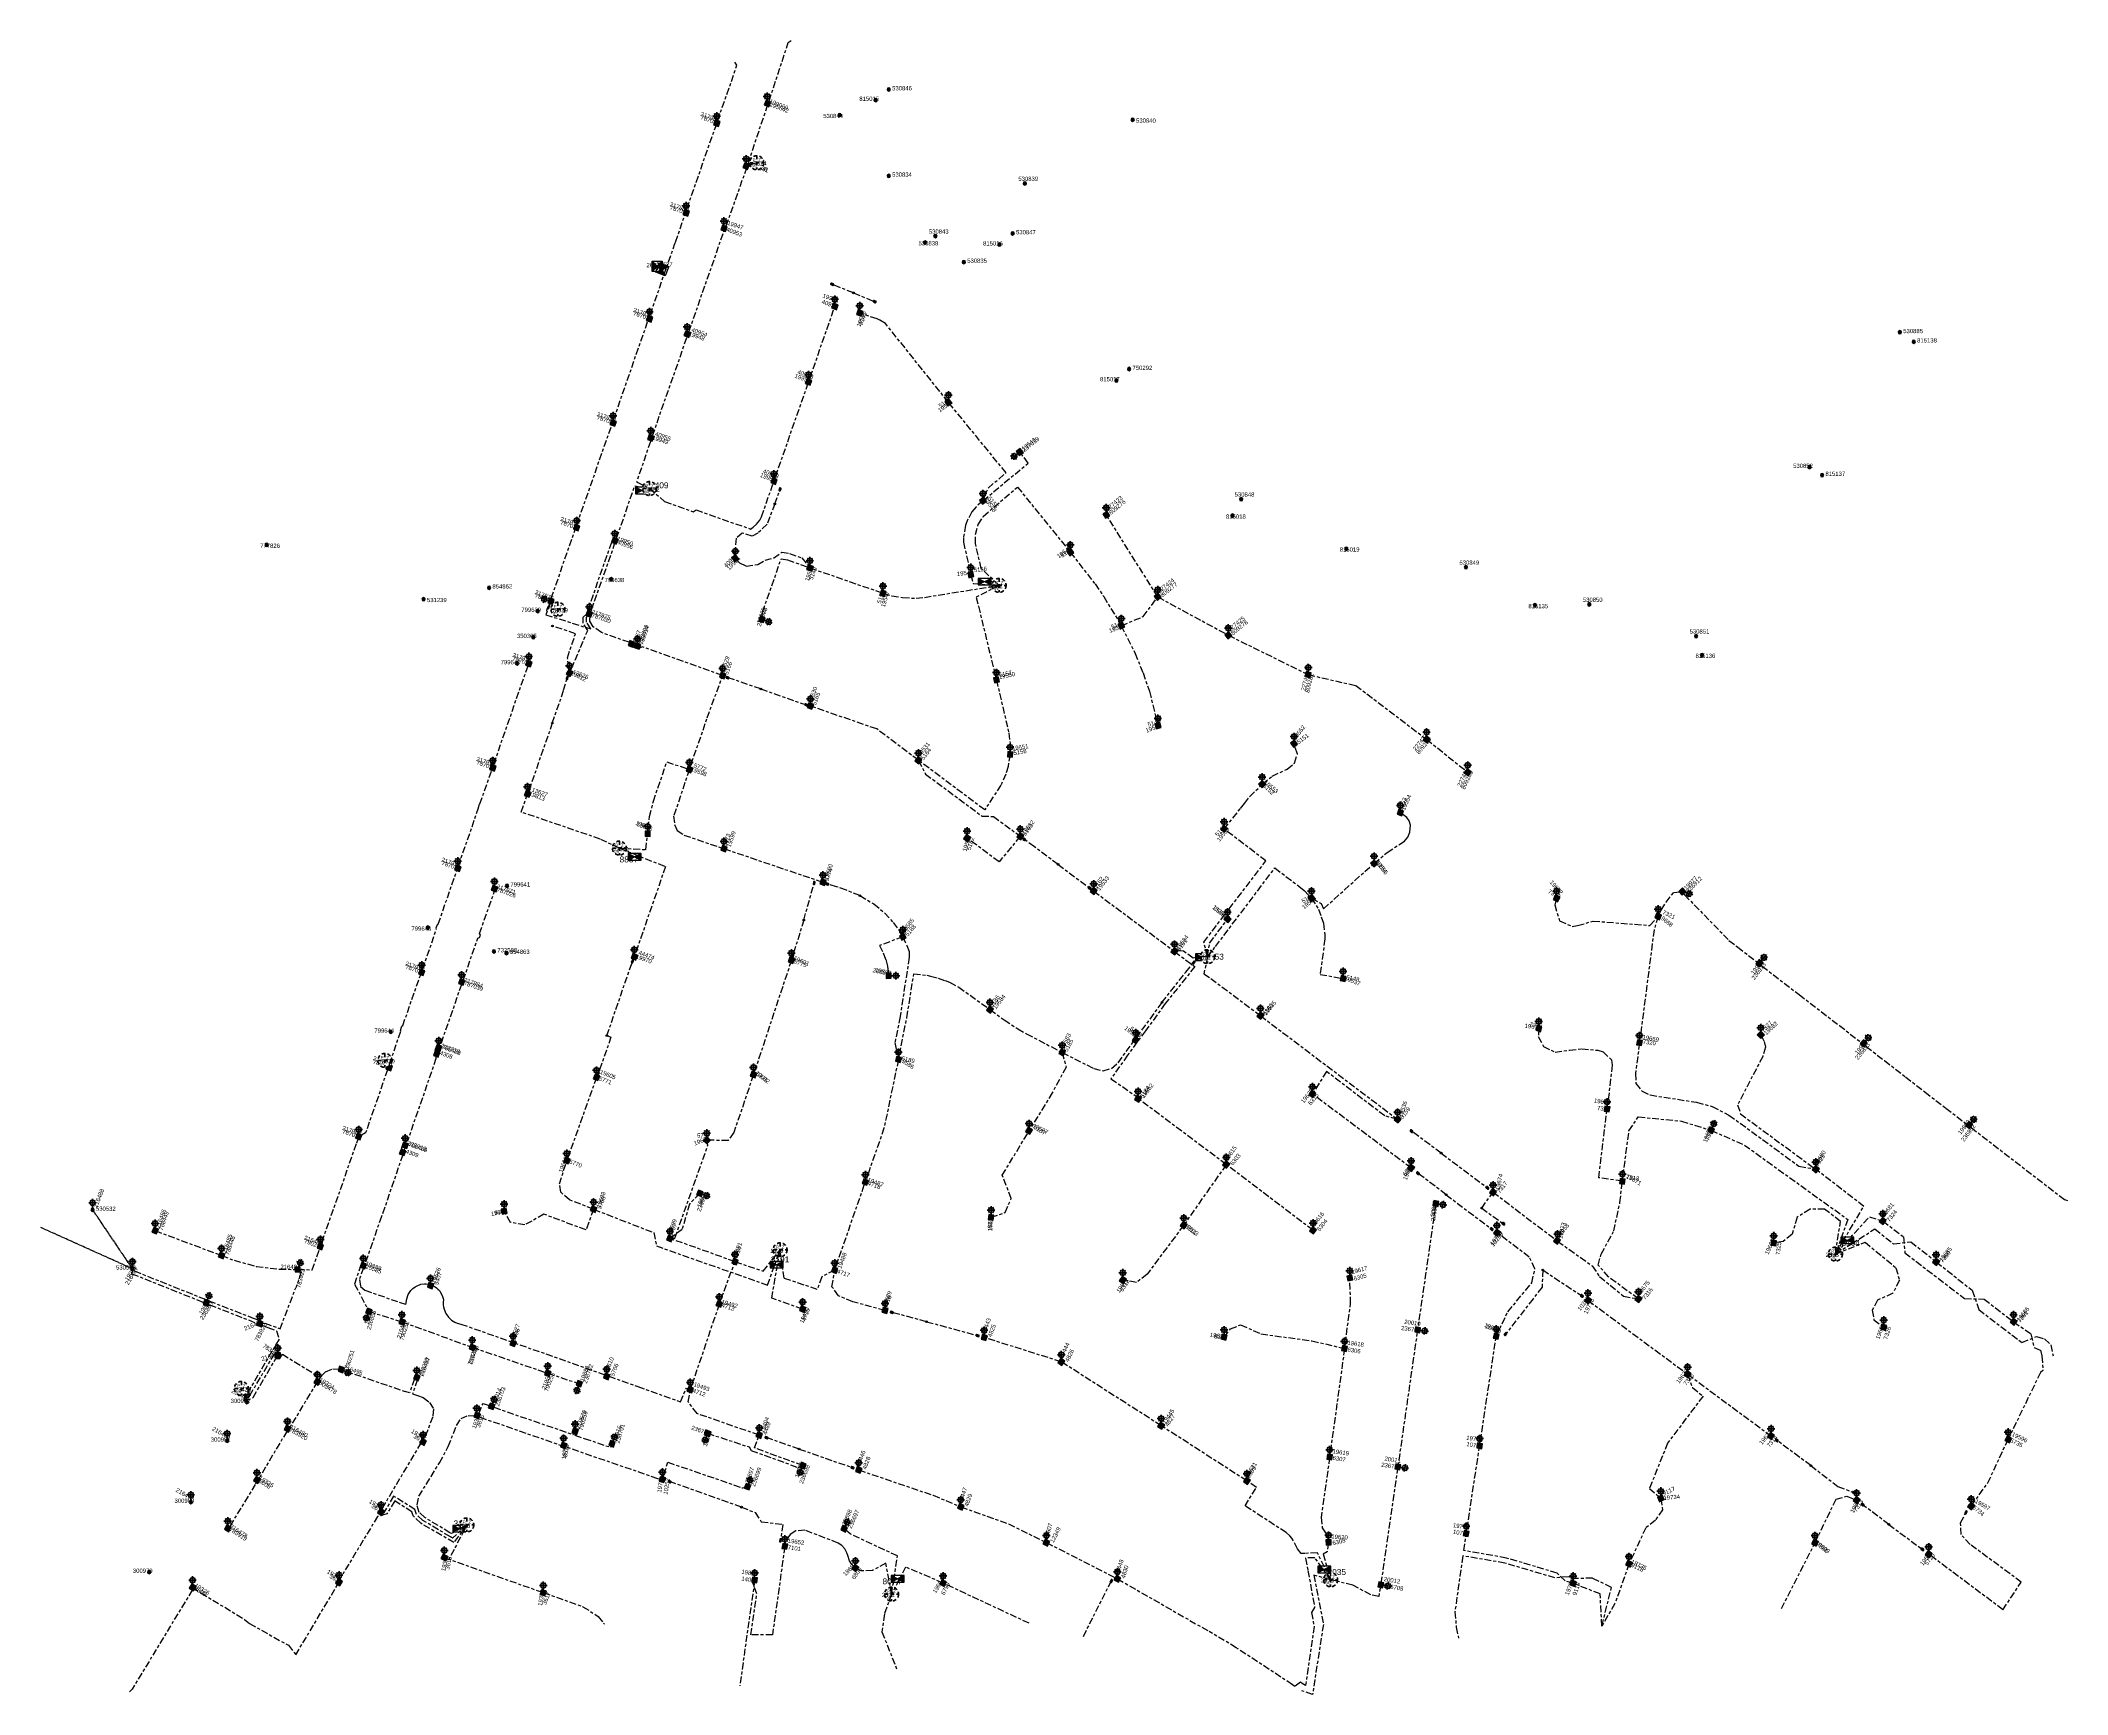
# Model space of a CAD drawing. Header units: metres. Extents: x 301341 to 310479, y 6262403 to 6265281.
# Drawn here: x 309283 to 310479, y 6264033 to 6265009 of the extents above; entities that cross this region are included whole.
import ezdxf
from ezdxf.enums import TextEntityAlignment as Align

# ---------------------------------------------------------------- set-up
doc = ezdxf.new("R2010")
doc.units = ezdxf.units.M
for name, pattern in [('Cable Exist OH', [1, 1, 0]), ('Cable Exist UG', [8.2, 4, -1.2, 1.8, -1.2]), ('Dash', [5, 3, -2])]:
    doc.linetypes.add(name, pattern=pattern)
doc.layers.get('0').update_dxf_attribs({"color": 6})
for name, color, linetype in [('Equip_SL_EXT', 7, 'Continuous'), ('Equip_SP_SL_EXT', 7, 'Continuous'), ('Mains_SL_EXT', 7, 'Continuous'), ('Sub_SP_EXT', 7, 'Continuous'), ('SupportsOH_SP_TR_HV_LV_SL_EXT', 7, 'Continuous'), ('SupportsUG_SP_LV_SL_EXT', 7, 'Continuous')]:
    doc.layers.add(name, color=color, linetype=linetype)
doc.styles.add('COLUMN_LABEL', font='arial.ttf')
doc.styles.add('iecARIAL', font='arial.ttf', dxfattribs={"height": 2})
doc.styles.add('IESYMBOL1', font='isocp.shx')
doc.styles.add('POLE_LABEL', font='arial.ttf')
doc.styles.add('SLCP_LABEL', font='arial.ttf', dxfattribs={"height": 3.5})
doc.styles.get("Standard").update_dxf_attribs({"font": 'arial.ttf'})

# ---------------------------------------------------------------- blocks, each defined once
blk = doc.blocks.new('SUB_PADMOUNT_EXT')
for points in [[(0, 0), (-3.84, 1.92), (-3.84, -1.92)], [(0, 0), (3.84, 1.92), (3.84, -1.92)]]:
    blk.add_hatch(color=256).paths.add_polyline_path(points)
for p, q in [((3.84, 1.92), (-3.84, -1.92)), ((-3.84, 1.92), (3.84, -1.92))]:
    blk.add_line(p, q)
blk.add_lwpolyline([(-3.84, -1.92), (3.84, -1.92), (3.84, 1.92), (-3.84, 1.92)], close=True)
for tag, height, flags, p in [('STREET_CODE', 0.2, 9, (1.5, 0)), ('ASSET_NUM', 3.5, 8, (2, 2)), ('CONSTRUCTED_VOLTAGE', 0.2, 9, (1.5, -0.2)), ('OPERATING_VOLTAGE', 0.2, 9, (1.5, -0.6)), ('ORIENTATION', 0.2, 9, (1.5, -0.8)), ('OWNED_BY', 0.2, 9, (1.5, -1)), ('OPERATED_BY', 0.2, 9, (1.5, -1.2)), ('SECONDARY_VOLTAGE', 0.2, 9, (1.5, -1.6)), ('STATE', 0.2, 9, (1.5, -1.8)), ('SUBSTATION_TYPE', 0.2, 9, (1.5, -2.2)), ('STREETNAME', 0.2, 9, (1.5, -3)), ('SUBURB', 0.2, 9, (1.5, -3.2)), ('Z', 0.2, 1, (1.5, -3.6)), ('NO_PHASES', 0.2, 9, (1.5, -0.4)), ('MAINTAINED_BY', 0.2, 9, (1.5, -1.4)), ('PARENT', 0.2, 9, (1.5, -2)), ('USAGE', 0.2, 9, (1.5, -2.4)), ('LEGEND', 0.2, 9, (1.5, -2.6)), ('LOCATION', 0.2, 9, (1.5, -2.8)), ('NOTES', 0.2, 9, (1.5, -3.4))]:
    blk.add_attdef(tag, text='', height=height, dxfattribs=dict(flags=flags)).set_placement(p, align=Align.MIDDLE_LEFT)
blk = doc.blocks.new('COLUMN_EXT')
blk.add_hatch(color=256).paths.add_polyline_path([(-1.5, 1.5), (-1.5, -1.5), (1.5, -1.5), (1.5, 1.5)])
blk.add_lwpolyline([(-1.5, -1.5), (1.5, -1.5), (1.5, 1.5), (-1.5, 1.5)], close=True)
for tag, height, style, flags, p in [('STRUCTURE_PLANT_NUMBER', 0.2, 'POLE_LABEL', 9, (1.8, 0)), ('ASSET_NUM', 2.5, 'COLUMN_LABEL', 8, (2, 2)), ('STREET_CODE', 0.2, 'COLUMN_LABEL', 9, (1.8, -0.2))]:
    blk.add_attdef(tag, text='', height=height, dxfattribs=dict(style=style, flags=flags)).set_placement(p, align=Align.MIDDLE_LEFT)
at = {"flags": 9}
for tag, p in [('COLUMN_TYPE', (1.8, -0.4)), ('OWNED_BY', (1.8, -0.6)), ('STATE', (1.8, -0.8)), ('USAGE', (1.8, -1)), ('LEGEND', (1.8, -1.2)), ('LOCATION', (1.8, -1.4)), ('STREETNAME', (1.8, -1.6)), ('SUBURB', (1.8, -1.8)), ('NOTES', (1.8, -2))]:
    blk.add_attdef(tag, text='', height=0.2, dxfattribs=at).set_placement(p, align=Align.MIDDLE_LEFT)
at = {"flags": 1}
blk.add_attdef('Z', (1.8, -2.4), '', height=0.2, dxfattribs=at)
blk = doc.blocks.new('SL_LANTERN_EXT')
at = {"lineweight": 40}
for p, q in [((-2.3, 4.2), (2.2, 4.2)), ((-1.5, 5.7), (-1.1, 5.3)), ((-1.5, 2.8), (-1.1, 3.2)), ((0, 2), (0, 6.5)), ((0, 0), (0, 2.7)), ((1.5, 5.7), (1.1, 5.3)), ((1.5, 2.8), (1.1, 3.2))]:
    blk.add_line(p, q, dxfattribs=at)
blk.add_circle((0, 4.2), 1.5, dxfattribs=at)
at = {"style": 'iecARIAL', "flags": 8}
blk.add_attdef('ASSET_NUM', (1.5, 1.5), '', height=2.5, dxfattribs=at)
for tag, p, height, flags in [('CONSTRUCTED_VOLTAGE', (1, -0.7), 0.2, 9), ('CONTROL_TYPE', (1, -0.9), 0.2, 9), ('LANTERN_PURPOSE', (1, -1.1), 0.2, 9), ('LANTERN_TYPE', (1, -1.3), 0.2, 9), ('NO_PHASES', (1, -1.5), 0.2, 9), ('OPERATING_VOLTAGE', (1, -1.7), 0.2, 9), ('ORIENTATION', (1, -1.9), 0.2, 9), ('OWNED_BY', (1, -2.1), 0.2, 9), ('STATE', (1, -2.3), 0.2, 9), ('USAGE', (1, -2.5), 0.2, 9), ('CEXIST', (1, -2.7), 0.2, 9), ('CNEW', (1, -2.9), 0.2, 9), ('CNUMBER', (1, -3.1), 0.2, 9), ('CREMOVE', (1, -3.3), 0.2, 9), ('CREPLACE', (1, -3.5), 0.2, 9), ('LKINGHEIGHT', (1, -3.7), 0.2, 9), ('LBRACKET', (1, -3.9), 0.2, 9), ('LBRACKETVOCAB', (1, -4.1), 0.2, 9), ('LCATEGORY', (1, -4.3), 0.2, 9), ('LCHARGE1', (1, -4.5), 0.2, 9), ('LCHARGE1PERCENT', (1, -4.7), 0.2, 9), ('LCHARGE2', (1, -4.9), 0.2, 9), ('LCHARGE2PERCENT', (1, -5.1), 0.2, 9), ('LCHARGE3', (1, -5.3), 0.2, 9), ('LCHARGE3PERCENT', (1, -5.5), 0.2, 9), ('LEXIST', (1, -5.7), 0.2, 9), ('LLAMP', (1, -5.9), 0.2, 9), ('LLAMPVOCAB', (1, -6.1), 0.2, 9), ('LMAST', (1, -6.3), 0.2, 9), ('LMASTVOCAB', (1, -6.5), 0.2, 9), ('LNEW', (1, -6.7), 0.2, 9), ('LANTNUMBER', (1, -6.9), 0.2, 9), ('LOUTREACH', (1, -7.3), 0.2, 9), ('LOUTREACHVOCAB', (1, -7.5), 0.2, 9), ('LRATECODE', (1, -7.7), 0.2, 9), ('LREMOVE', (1, -7.9), 0.2, 9), ('LREPLACE', (1, -8.1), 0.2, 9), ('LTYPE', (1, -8.3), 0.2, 9), ('LTYPEVOCAB', (1, -8.5), 0.2, 9), ('LEGEND', (1, -8.7), 0.2, 9), ('LOCATION', (1, -8.9), 0.2, 9), ('NOTES', (1, -9.1), 0.2, 9), ('STREETNAME', (1, -9.3), 0.2, 9), ('SUBURB', (1, -9.5), 0.2, 1), ('LNUMBER', (2.2, -3.3), 2.5, 8)]:
    blk.add_attdef(tag, p, '', height=height, dxfattribs=dict(flags=flags))
blk = doc.blocks.new('POLE_EXT')
blk.add_hatch(color=256).paths.add_polyline_path([(-1, 0, 1), (1, 0, 1)])
blk.add_lwpolyline([(-1, 0, 1), (1, 0, 1)], format="xyb", close=True)
for tag, height, flags, p in [('pNumber', 2.5, 8, (-17.8, 2.1)), ('OWNED_BY', 0.2, 9, (1.4, -0.4)), ('PARENT', 0.2, 9, (1.4, -0.6)), ('SPECIAL_USE', 0.2, 9, (1.4, -0.8)), ('STATE', 0.2, 9, (1.4, -1)), ('USAGE', 0.2, 9, (1.4, -1.2)), ('cLV', 0.2, 9, (1.4, -1.4)), ('hDepth', 0.2, 9, (1.4, -1.6)), ('hDia', 0.2, 9, (1.4, -1.8)), ('cHV', 0.2, 9, (1.4, -2)), ('LBRACKET', 0.2, 9, (1.4, -2.2)), ('LExisting', 0.2, 9, (1.4, -2.4)), ('LANTNUMBER', 0.2, 9, (1.4, -2.6)), ('LOther', 0.2, 9, (1.4, -2.8)), ('LRemove', 0.2, 9, (1.4, -3)), ('LEGEND', 0.2, 9, (1.4, -3.2)), ('cLinedev', 0.2, 9, (1.4, -3.4)), ('LOCATION', 0.2, 9, (1.4, -3.6)), ('pExisting', 0.2, 9, (1.4, -3.8)), ('PFNUMBER', 0.2, 9, (1.4, -4)), ('NEWPFNUMBER', 0.2, 9, (1.4, -4.2)), ('pFooting', 0.2, 9, (1.4, -4.4)), ('pNew', 0.2, 9, (1.4, -4.6)), ('pRelocate', 0.2, 9, (1.4, -5)), ('pRemove', 0.2, 9, (1.4, -5.2)), ('pReplace', 0.2, 9, (1.4, -5.4)), ('pStay', 0.2, 9, (1.4, -5.6)), ('pType', 0.2, 9, (1.4, -5.8)), ('cspan', 0.2, 9, (1.4, -6)), ('STREETNAME', 0.2, 9, (1.4, -6.2)), ('SUBURB', 0.2, 9, (1.4, -6.4)), ('NOTES', 0.2, 9, (1.4, -6.6)), ('MAINTAINED_BY', 0.2, 9, (1.4, -6.8)), ('OPERATED_BY', 0.2, 9, (1.4, -7))]:
    blk.add_attdef(tag, text='', height=height, dxfattribs=dict(flags=flags)).set_placement(p, align=Align.MIDDLE_LEFT)
at = {"style": 'POLE_LABEL'}
for tag, height, flags, p in [('STRUCTURE_PLANT_NUMBER', 0.2, 9, (1.4, 0)), ('ASSET_NUM', 2.5, 8, (2, 2)), ('STREET_CODE', 0.2, 9, (1.4, -0.2))]:
    blk.add_attdef(tag, text='', height=height, dxfattribs=dict(at, flags=flags)).set_placement(p, align=Align.MIDDLE_LEFT)
at = {"flags": 1}
blk.add_attdef('Z', (1.4, -7.3), '', height=0.2, dxfattribs=at)
blk = doc.blocks.new('SL_STJ_EXT')
h = blk.add_hatch(color=256)
edge = h.paths.add_edge_path()
edge.add_ellipse((-0.6, 0.1), major_axis=(0.226, 0.226), ratio=1, start_angle=45, end_angle=135)
edge.add_line((-0.9, 0.1), (-0.9, -0.1))
edge.add_ellipse((-0.6, -0.1), major_axis=(0.226, 0.226), ratio=1, start_angle=135, end_angle=225)
edge.add_line((-0.6, -0.5), (0.6, -0.5))
edge.add_ellipse((0.6, -0.1), major_axis=(-0.226, 0.226), ratio=1, start_angle=135, end_angle=225)
edge.add_line((0.9, -0.1), (0.9, 0.1))
edge.add_ellipse((0.6, 0.1), major_axis=(-0.226, 0.226), ratio=1, start_angle=225, end_angle=315)
edge.add_line((0.6, 0.5), (-0.6, 0.5))
blk.add_lwpolyline([(-0.9, 0.1), (-0.9, -0.1, 0.414214), (-0.6, -0.5), (0.6, -0.5, 0.414214), (0.9, -0.1), (0.9, 0.1, 0.414214), (0.6, 0.5), (-0.6, 0.5, 0.414214)], format="xyb", close=True)
at = {"flags": 1}
blk.add_attdef('Z', (0, 0), '', height=0.2, dxfattribs=at)
at = {"flags": 9}
for tag, p in [('ORIENTATION', (0, 0)), ('USAGE', (0, -0.2)), ('LEGEND', (0, -0.4)), ('NOTES', (0, -0.6))]:
    blk.add_attdef(tag, text='', height=0.2, dxfattribs=at).set_placement(p, align=Align.MIDDLE_LEFT)
blk = doc.blocks.new('SWITCHING_STATION_EXT')
blk.add_hatch(color=256).paths.add_polyline_path([(-3, 3), (-3, -3), (0, 0)])
h = blk.add_hatch(color=256)
h.paths.add_polyline_path([(0, 0), (3, -3), (3, 3)])
h.paths.add_polyline_path([(3.6, -1.1), (4.6, -1.1), (4.6, -0.8), (3.6, -0.8)], flags=9)
h.paths.add_polyline_path([(3.6, -0.9), (4.8, -0.9), (4.8, -0.7), (3.6, -0.7)], flags=9)
h.paths.add_polyline_path([(3.6, -0.8), (4.6, -0.8), (4.6, -0.5), (3.6, -0.5)], flags=9)
h.paths.add_polyline_path([(3.6, -0.6), (4.8, -0.6), (4.8, -0.2), (3.6, -0.2)], flags=9)
h.paths.add_polyline_path([(3.6, -0.3), (5.7, -0.3), (5.7, -0.1), (3.6, -0.1)], flags=9)
for p, q in [((-3, 3), (3, -3)), ((-3, -3), (3, 3)), ((-2.4, 2.3), (-2.4, 2.3, 0)), ((2.3, 2.3), (2.3, 2.3, 0))]:
    blk.add_line(p, q)
blk.add_lwpolyline([(-3, 3), (3, 3), (3, -3), (-3, -3)], close=True)
for tag, height, flags, p in [('STREET_CODE', 0.2, 9, (1.5, 0)), ('ASSET_NUM', 2.5, 8, (3.5, 2)), ('CONSTRUCTED_VOLTAGE', 0.2, 9, (1.5, -0.2)), ('NO_PHASES', 0.2, 9, (1.5, -0.4)), ('OPERATING_VOLTAGE', 0.2, 9, (1.5, -0.6)), ('OPERATED_BY', 0.2, 9, (1.5, -0.8)), ('MAINTAINED_BY', 0.2, 9, (1.5, -1)), ('ORIENTATION', 0.2, 9, (1.5, -1.2)), ('OWNED_BY', 0.2, 9, (1.5, -1.4)), ('STATE', 0.2, 9, (1.5, -1.6)), ('PARENT', 0.2, 9, (1.5, -1.8)), ('USAGE', 0.2, 9, (1.5, -2)), ('LEGEND', 0.2, 9, (1.5, -2.2)), ('LOCATION', 0.2, 9, (1.5, -2.4)), ('SITE_TYPE', 0.2, 9, (1.5, -2.6)), ('STREETNAME', 0.2, 9, (1.5, -2.8)), ('SUBURB', 0.2, 9, (1.5, -3)), ('NOTES', 0.2, 9, (1.5, -3.2)), ('Z', 0.2, 1, (1.5, -3.4))]:
    blk.add_attdef(tag, text='', height=height, dxfattribs=dict(flags=flags)).set_placement(p, align=Align.MIDDLE_LEFT)
blk = doc.blocks.new('SLCP_ZELL_EXT')
blk.add_wipeout([(-0.1, 4.3), (-0.4, 4.3), (-0.7, 4.2), (-0.9, 4.2), (-1.2, 4.1), (-1.5, 4), (-1.7, 3.9), (-2, 3.8), (-2.2, 3.7), (-2.4, 3.6), (-2.6, 3.4), (-2.8, 3.2), (-3, 3), (-3.2, 2.8), (-3.4, 2.6), (-3.6, 2.4), (-3.7, 2.2), (-3.8, 2), (-3.9, 1.7), (-4, 1.5), (-4.1, 1.2), (-4.2, 0.9), (-4.2, 0.7), (-4.3, 0.4), (-4.3, 0.1), (-4.3, -0.1), (-4.3, -0.4), (-4.2, -0.7), (-4.2, -0.9), (-4.1, -1.2), (-4, -1.5), (-3.9, -1.7), (-3.8, -2), (-3.7, -2.2), (-3.6, -2.4), (-3.4, -2.6), (-3.2, -2.8), (-3, -3), (-2.8, -3.2), (-2.6, -3.4), (-2.4, -3.6), (-2.2, -3.7), (-2, -3.8), (-1.7, -3.9), (-1.5, -4), (-1.2, -4.1), (-0.9, -4.2), (-0.7, -4.2), (-0.4, -4.3), (-0.1, -4.3), (0.1, -4.3), (0.4, -4.3), (0.7, -4.2), (0.9, -4.2), (1.2, -4.1), (1.5, -4), (1.7, -3.9), (2, -3.8), (2.2, -3.7), (2.4, -3.6), (2.6, -3.4), (2.8, -3.2), (3, -3), (3.2, -2.8), (3.4, -2.6), (3.6, -2.4), (3.7, -2.2), (3.8, -2), (3.9, -1.7), (4, -1.5), (4.1, -1.2), (4.2, -0.9), (4.2, -0.7), (4.3, -0.4), (4.3, -0.1), (4.3, 0.1), (4.3, 0.4), (4.2, 0.7), (4.2, 0.9), (4.1, 1.2), (4, 1.5), (3.9, 1.7), (3.8, 2), (3.7, 2.2), (3.6, 2.4), (3.4, 2.6), (3.2, 2.8), (3, 3), (2.8, 3.2), (2.6, 3.4), (2.4, 3.6), (2.2, 3.7), (2, 3.8), (1.7, 3.9), (1.5, 4), (1.2, 4.1), (0.9, 4.2), (0.7, 4.2), (0.4, 4.3), (0.1, 4.3)])
at = {"linetype": 'Dash', "lineweight": 40, "ltscale": 0.7}
for p, q in [((-4.1, 0), (4.1, 0)), ((0, 4.1), (0, -4.1))]:
    blk.add_line(p, q, dxfattribs=at)
blk.add_circle((0, 0), 4.11, dxfattribs=at)
at = {"lineweight": 40, "style": 'IESYMBOL1'}
for s, p in [('P', (-1.6, 0)), ('Z', (1.7, 0)), ('60', (-1.6, -3.3))]:
    blk.add_text(s, height=2, dxfattribs=at).set_placement(p, align=Align.BOTTOM_CENTER)
at = {"flags": 1}
blk.add_attdef('Z', (0, 0), '', height=0.2, dxfattribs=at)
at = {"style": 'SLCP_LABEL'}
for tag, height, flags, p in [('ASSET_NUM', 2.5, 8, (2, 2)), ('STREET_CODE', 0.2, 9, (0, -0.2))]:
    blk.add_attdef(tag, text='', height=height, dxfattribs=dict(at, flags=flags)).set_placement(p, align=Align.MIDDLE_LEFT)
at = {"flags": 9}
for tag, p in [('CONSTRUCTED_VOLTAGE', (0, -0.4)), ('CONTROL_TYPE', (0, -0.6)), ('NO_PHASES', (0, -0.8)), ('OPERATING_VOLTAGE', (0, -1)), ('ORIENTATION', (0, -1.2)), ('OWNED_BY', (0, -1.4)), ('USAGE', (0, -1.6)), ('LOCATION', (0, -1.8)), ('STATE', (0, -2)), ('NOTES', (0, -2.2))]:
    blk.add_attdef(tag, text='', height=0.2, dxfattribs=at).set_placement(p, align=Align.MIDDLE_LEFT)
blk = doc.blocks.new('CONNECTOR_NODE_EXT')
h = blk.add_hatch(color=256)
edge = h.paths.add_edge_path()
edge.add_arc((0, 0), 0.5, 0, 360)
blk.add_circle((0, 0), 0.5)
at = {"flags": 1}
blk.add_attdef('Z', (0, 0), '', height=0.2, dxfattribs=at)
at = {"flags": 9}
for tag, p in [('CONNECTOR_TYPE', (0, 0)), ('CONSTRUCTED_VOLTAGE', (0, -0.2)), ('NO_PHASES', (0, -0.4)), ('OPERATING_VOLTAGE', (0, -0.6)), ('ORIENTATION', (0, -0.8)), ('SUBTYPE', (0, -1)), ('USAGE', (0, -1.2)), ('NOTES', (0, -1.4))]:
    blk.add_attdef(tag, text='', height=0.2, dxfattribs=at).set_placement(p, align=Align.MIDDLE_LEFT)

msp = doc.modelspace()

# ---------------------------------------------------------------- linework, layer by layer
at = {"layer": 'Mains_SL_EXT', "linetype": 'Cable Exist UG'}
for points in [[(309711.5, 6264971.7), (309712.6, 6264973.1), (309723.9, 6265007.5), (309725.6, 6265008.7)], [(309681.8, 6264960), (309682.3, 6264961.5), (309682.3, 6264961.5), (309690.4, 6264984.6), (309693.5, 6264994.3), (309692.5, 6264995.9)], [(309663.7, 6264907.1), (309664.2, 6264909.6), (309664.2, 6264909.6), (309681.1, 6264958.1), (309681.8, 6264960)], [(309642.1, 6264844.6), (309642.5, 6264847.2), (309642.5, 6264847.2), (309657.1, 6264889), (309657.2, 6264889.1), (309657.4, 6264889.9), (309662.8, 6264905.4), (309663, 6264905.9), (309663.7, 6264907.1)], [(309664.3, 6264835.6), (309665.3, 6264837), (309685.9, 6264896), (309686, 6264898)], [(309762.4, 6264859.9), (309749.8, 6264865)], [(309762.4, 6264859.9), (309774.9, 6264854.8)], [(309735.9, 6264807.4), (309751.4, 6264851.9)], [(309818.4, 6264795.4), (309781.3, 6264841.8), (309777.9, 6264843.8), (309776.3, 6264844.5), (309766.1, 6264848.1)], [(309620.6, 6264783.2), (309620.8, 6264784.9), (309620.8, 6264784.9), (309641.2, 6264843.6), (309642.1, 6264844.6)], [(309642.8, 6264774.4), (309643.8, 6264775.6), (309664.3, 6264834.1), (309664.3, 6264835.6)], [(309715.5, 6264748.9), (309735.9, 6264807.4)], [(309838.8, 6264737.3), (309841.8, 6264744.8), (309852.4, 6264753.8), (309818.4, 6264795.4)], [(309599.1, 6264721.4), (309599.1, 6264722.8), (309599.1, 6264722.8), (309619.8, 6264782), (309620.6, 6264783.2)], [(309838.8, 6264737.3), (309865.4, 6264759.5), (309860.5, 6264766.1)], [(309716, 6264735.4), (309719, 6264744)], [(309716, 6264735.4), (309711.4, 6264723.5), (309706, 6264718.1), (309702.7, 6264716.5), (309696.8, 6264718.2), (309693.2, 6264715.2), (309692.5, 6264706.5)], [(309941.9, 6264680.6), (309911.5, 6264729)], [(309631.3, 6264653), (309630.1, 6264653.8), (309613.7, 6264659.6), (309608.8, 6264663), (309606.8, 6264666.2), (309607, 6264670.4), (309621.5, 6264711.8), (309621.6, 6264713.7)], [(309692.7, 6264703.3), (309695.2, 6264700.6), (309699.1, 6264698.8), (309705.9, 6264699.7), (309710.2, 6264702.2), (309715.3, 6264703.5), (309720.1, 6264707), (309724.7, 6264706.2), (309731.9, 6264703.7), (309736.7, 6264697.7)], [(309890.3, 6264707), (309904.9, 6264688.2), (309910, 6264680.8), (309920.4, 6264663.6)], [(309708.4, 6264667.4), (309708.8, 6264671.7), (309719.7, 6264703), (309723.5, 6264702.4), (309736.7, 6264697.7)], [(309736.7, 6264697.7), (309779.8, 6264682.8)], [(309920.4, 6264663.6), (309933.3, 6264669), (309941.9, 6264680.6)], [(309941.9, 6264680.6), (309983.5, 6264658)], [(309920.4, 6264663.6), (309928.5, 6264647.3), (309933.2, 6264635.8), (309937, 6264624.9), (309942, 6264604.7)], [(309983.5, 6264658), (310030.7, 6264634.7)], [(309631.4, 6264652.9), (309632.5, 6264653.1), (309633.8, 6264652.6), (309635, 6264651.6)], [(309685.2, 6264634.2), (309637.7, 6264651.2), (309635.4, 6264649.9), (309632.2, 6264651), (309631.4, 6264652.9)], [(309549.6, 6264579.8), (309550.2, 6264582), (309550.2, 6264582), (309570.4, 6264640), (309570.9, 6264641.2)], [(309584.7, 6264606.2), (309591.4, 6264625.5), (309593.5, 6264632.8)], [(309665.6, 6264578.8), (309676.1, 6264609.2), (309685.2, 6264634.2)], [(309707.7, 6264626.3), (309688.1, 6264633)], [(310030.7, 6264634.7), (310058.8, 6264628.3), (310100.5, 6264596.6)], [(309707.7, 6264626.3), (309734.6, 6264616.9)], [(309846.7, 6264631.7), (309854, 6264600.5), (309854.8, 6264594.5), (309854.8, 6264587.7)], [(309800.7, 6264584.2), (309776.1, 6264602.7), (309737, 6264616.2)], [(309584.7, 6264606.2), (309571.1, 6264566.9)], [(310100.5, 6264596.6), (310124.8, 6264577.1)], [(309854.8, 6264587.7), (309853.6, 6264580.6), (309852.2, 6264576.1), (309849.4, 6264569.6), (309839.8, 6264555), (309800.7, 6264584.2)], [(310003.5, 6264570.1), (310009.4, 6264574.9), (310018.2, 6264579), (310022.6, 6264582.6), (310024.3, 6264587.9), (310022.3, 6264594)], [(309529, 6264520.5), (309529.3, 6264521.8), (309529.3, 6264521.8), (309541.2, 6264556.1), (309541.1, 6264556.3), (309541.8, 6264558.4), (309542, 6264558.5), (309549, 6264578.4), (309549.6, 6264579.8)], [(309641, 6264540.9), (309642.1, 6264551), (309644.4, 6264560.1), (309652.3, 6264583.3), (309665.6, 6264578.8)], [(309665.6, 6264578.8), (309656.3, 6264551.2), (309656.9, 6264546.4), (309658.4, 6264542.9), (309662.4, 6264540.1), (309686, 6264532.1)], [(309800.7, 6264584.2), (309804.9, 6264576.1), (309838.2, 6264551.3), (309845, 6264551.1), (309860.8, 6264539.4)], [(309981, 6264543.7), (309990.7, 6264555.7), (309993.1, 6264558.7), (309996.1, 6264562.7), (310003.5, 6264570.1)], [(310069.5, 6264523.4), (310077.2, 6264529.9), (310087.4, 6264536.5), (310089.4, 6264538.8), (310090.7, 6264541.9), (310091, 6264545.9), (310090.2, 6264548.5), (310088.8, 6264550.5), (310085, 6264553.4)], [(309860.8, 6264539.4), (309848.3, 6264524.4), (309829.4, 6264538.3)], [(309883.1, 6264522.8), (309869.1, 6264533.2), (309863.1, 6264537.6)], [(309686, 6264532.1), (309744.4, 6264512.3)], [(309507.7, 6264459.2), (309508.2, 6264461.1), (309508.2, 6264461.1), (309516.5, 6264484.9), (309516.2, 6264485.3), (309517, 6264487.4), (309517.4, 6264487.6), (309528.2, 6264518.6), (309529, 6264520.5)], [(309883.1, 6264522.8), (309901.7, 6264508.9)], [(310032.6, 6264502.9), (310038.3, 6264499.7), (310039.7, 6264496.7), (310069.5, 6264523.4)], [(309531.2, 6264453.4), (309532.1, 6264454.4), (309532.1, 6264454.4), (309540.8, 6264479.3), (309541.7, 6264479.6), (309542.4, 6264481.1), (309541.8, 6264482.1), (309550.4, 6264506.5), (309550.6, 6264508.5)], [(309733.1, 6264490), (309739.2, 6264511.8)], [(309766.2, 6264504.4), (309758.2, 6264507.6), (309752.4, 6264509.6), (309746.9, 6264511.3)], [(309766.2, 6264504.4), (309774.4, 6264499.5), (309780.7, 6264494.2), (309785.8, 6264488.6), (309790.3, 6264482.6)], [(309904.1, 6264507.1), (309951.8, 6264471.5)], [(310032.6, 6264502.9), (310036.8, 6264496.4), (310038.4, 6264491.9), (310039.7, 6264488.1), (310040.4, 6264481.4), (310040.4, 6264478.9), (310039.5, 6264470.6), (310037.7, 6264457.9), (310051.2, 6264455.5)], [(310177.2, 6264502.8), (310176.1, 6264499), (310178.9, 6264489.5), (310186.4, 6264486.2), (310189.6, 6264486.7), (310198.7, 6264489.4), (310232.2, 6264486.8), (310237.1, 6264492.2)], [(310237.1, 6264492.2), (310238.9, 6264495.9), (310241.8, 6264500.6), (310246.2, 6264506.2), (310251.4, 6264506.8)], [(310251.4, 6264506.8), (310252.7, 6264504.8), (310252.7, 6264504.8), (310278.9, 6264478), (310284, 6264474.1), (310295.1, 6264465.5), (310296.9, 6264464.6)], [(309733.1, 6264490), (309726.6, 6264468.9)], [(310237.1, 6264492.2), (310234.7, 6264484.2), (310226.1, 6264417.6)], [(309791.5, 6264480.1), (309777.7, 6264474.9), (309780, 6264470.6), (309781.4, 6264466.7), (309782.5, 6264462.5), (309783.2, 6264457.1)], [(309791.5, 6264480.1), (309793.8, 6264475), (309795.2, 6264471.5), (309795.2, 6264468), (309790, 6264433.1), (309786.8, 6264417.7), (309788.9, 6264407.8)], [(309616.9, 6264421.8), (309632, 6264465.6)], [(309725.8, 6264466.3), (309703.4, 6264398.8)], [(309516.5, 6264410.5), (309515.7, 6264413.2), (309515.7, 6264413.2), (309516.6, 6264416), (309519.3, 6264417.5), (309531.3, 6264452.2), (309531.3, 6264452.2), (309531.2, 6264453.4)], [(309788.9, 6264407.8), (309793.9, 6264432.4), (309798, 6264458.2), (309805.7, 6264457.5), (309807.9, 6264456.9), (309812.4, 6264455.8), (309816.5, 6264454.3), (309819.1, 6264453.3), (309824.5, 6264450.4), (309842.9, 6264437.2)], [(310296.9, 6264464.6), (310298.5, 6264462.8), (310298.5, 6264462.8), (310320.3, 6264446), (310344, 6264427.8), (310356.6, 6264418), (310358.4, 6264417.3)], [(309944.4, 6264441.4), (309930, 6264421.8)], [(309842.9, 6264437.2), (309851.3, 6264431.1), (309859.3, 6264425.8), (309864.4, 6264422.9), (309885.5, 6264411.9)], [(310002.5, 6264433.6), (310083.4, 6264372.4)], [(309616.9, 6264421.8), (309619.3, 6264421), (309611.8, 6264399.4)], [(309885.5, 6264411.9), (309904.1, 6264402.5), (309909.6, 6264401.1), (309914.7, 6264402.5), (309918.5, 6264405.8), (309927.6, 6264418.3), (309928.7, 6264419.1)], [(310166.7, 6264426), (310166.4, 6264421.3), (310169.4, 6264415.5), (310176.4, 6264412), (310184.8, 6264413.3), (310192, 6264414), (310201.5, 6264413.2), (310204.6, 6264412.3), (310209.6, 6264407.5), (310210, 6264404.4), (310207, 6264378.5)], [(310226.1, 6264417.6), (310223.8, 6264399.5), (310223.9, 6264393.5), (310227.6, 6264389.1), (310232.3, 6264386.8), (310259.8, 6264382.5), (310268.9, 6264380), (310278.9, 6264375), (310320.2, 6264344.8), (310330.1, 6264343)], [(310297.7, 6264422.3), (310299.7, 6264418.4), (310300.4, 6264415), (310298.8, 6264409.6), (310284, 6264381), (310285.7, 6264375.6), (310330.1, 6264343)], [(310358.4, 6264417.3), (310359.9, 6264415.4), (310359.9, 6264415.4), (310370.6, 6264407.1), (310383, 6264397.5), (310394.5, 6264388.6), (310406.8, 6264379.1), (310419.2, 6264369.5), (310420.6, 6264369.1)], [(309516.5, 6264410.5), (309517.3, 6264411.6), (309517.8, 6264413.2), (309517.7, 6264414.6)], [(309788.9, 6264407.8), (309780.4, 6264367.2), (309769.4, 6264335.5)], [(309885.5, 6264411.9), (309887.8, 6264403.2), (309879.7, 6264388.1), (309866, 6264365.7)], [(309610.8, 6264397.2), (309593.3, 6264348.1)], [(309703.4, 6264398.8), (309691.8, 6264364.6), (309688.5, 6264360), (309675.9, 6264360.1)], [(310083.4, 6264372.4), (310075.8, 6264374.5), (310041.5, 6264400.6), (310033.1, 6264387.4)], [(309982.3, 6264345.8), (309930.3, 6264384.7)], [(310091.4, 6264343.7), (310033.1, 6264387.4)], [(310216, 6264335.9), (310202.1, 6264338), (310207, 6264378.5)], [(310216, 6264335.9), (310219.9, 6264365.6), (310225.4, 6264373.9), (310250.8, 6264371.4), (310268.3, 6264366)], [(310420.6, 6264369.1), (310421.7, 6264367.6), (310476.8, 6264325.1), (310478.6, 6264324.5)], [(309470.5, 6264362.2), (309469, 6264357.9), (309469, 6264357.9), (309448.7, 6264300), (309447.8, 6264297.5)], [(309496.4, 6264353), (309497.3, 6264353.9), (309498, 6264355.9), (309497.9, 6264357.1)], [(309654.1, 6264302.2), (309657.1, 6264302.4), (309676.5, 6264357.3), (309675.9, 6264360.1)], [(309843.6, 6264314.7), (309851.8, 6264317.5), (309855.5, 6264325.7), (309850.2, 6264339.5), (309866, 6264365.7)], [(310109.1, 6264352.5), (310091.6, 6264365.5)], [(309496.4, 6264353), (309496.5, 6264351.6), (309484, 6264315.2), (309474.1, 6264287), (309473.2, 6264286.2)], [(309609.1, 6264319.4), (309594.9, 6264324.9), (309589.8, 6264329.4), (309588.9, 6264334.4), (309593.3, 6264348.1)], [(309982.3, 6264345.8), (309957.2, 6264310)], [(310033.5, 6264307), (309982.3, 6264345.8)], [(310109.1, 6264352.5), (310136.4, 6264332)], [(309751.3, 6264283.5), (309769.4, 6264335.5)], [(310112, 6264328), (310095.4, 6264340.7)], [(310225.5, 6264266.5), (310207.9, 6264279.5), (310201.8, 6264286.4), (310203.5, 6264293), (310210.9, 6264306.6), (310214.6, 6264323.4), (310216, 6264335.9)], [(309671.8, 6264328.8), (309665.7, 6264322.5), (309661.3, 6264307.5), (309654.1, 6264302.2)], [(310106, 6264322.8), (310095.2, 6264248.3)], [(310112, 6264328), (310138.9, 6264307.7)], [(310133, 6264320.1), (310139.6, 6264329.2)], [(310139.7, 6264329.5), (310177.8, 6264300.6)], [(309609.1, 6264319.4), (309604.6, 6264307.2), (309579.8, 6264316.5), (309568.6, 6264310.2), (309560.1, 6264311.6), (309556.3, 6264318.3)], [(309957.2, 6264310), (309935.6, 6264281.1), (309929.4, 6264276.3), (309921.3, 6264277.7)], [(310133, 6264320.1), (310145.8, 6264310.9)], [(310369.6, 6264312.5), (310381.9, 6264303.1), (310382.7, 6264293.7), (310417.9, 6264266.7), (310429.5, 6264266.4), (310446.8, 6264253)], [(309350.4, 6264306.8), (309389.6, 6264292.1)], [(309434.5, 6264283.9), (309443.1, 6264283.7), (309447.9, 6264297.4)], [(309692.5, 6264288.5), (309654.1, 6264302.2)], [(310141.6, 6264244.5), (310148.4, 6264258.9), (310162.6, 6264276), (310164.4, 6264284.2), (310161.1, 6264291.2), (310142, 6264305.6)], [(310177.8, 6264300.6), (310198.2, 6264286), (310202.5, 6264279.7), (310216.7, 6264268.2), (310225.5, 6264266.5)], [(309389.6, 6264292.1), (309397, 6264289.3), (309410.1, 6264285.7), (309423.7, 6264284.1), (309434.3, 6264283.9)], [(309473.2, 6264286.2), (309471.8, 6264286.7), (309468.1, 6264275.3), (309476.5, 6264259.2)], [(309473.2, 6264286.2), (309473.3, 6264284.9), (309470.9, 6264277.9), (309471.6, 6264273.8), (309474.2, 6264271.7), (309494.4, 6264264.6), (309498.4, 6264263.3), (309498.9, 6264266.5), (309499.7, 6264269.1), (309500.4, 6264270.3), (309501.3, 6264271.5), (309502.5, 6264272.7), (309503.8, 6264273.7), (309504.9, 6264274.3), (309507.2, 6264275.2), (309509.3, 6264275.4), (309510.4, 6264275.4), (309511.7, 6264275.3), (309512.9, 6264274.4)], [(309683.2, 6264263.5), (309692.5, 6264288.5)], [(310401.1, 6264288.4), (310422.4, 6264271.6), (310426.3, 6264260.2), (310451.7, 6264240.8), (310460.3, 6264244.3), (310465, 6264243), (310468.8, 6264239.5), (310470.1, 6264232.9)], [(309337, 6264284.3), (309338.2, 6264283), (309379.9, 6264266.3), (309380.7, 6264264.4)], [(309434.5, 6264284.4), (309435.1, 6264282.4), (309436.6, 6264282.4), (309433.4, 6264273.1)], [(309512.9, 6264274.4), (309514.5, 6264274.3), (309515.7, 6264273.6), (309516.4, 6264273.1), (309517.2, 6264272.3), (309518.1, 6264271.4), (309518.6, 6264270.7), (309519.4, 6264269.4), (309520, 6264268), (309520.5, 6264266.1), (309520.4, 6264264.6), (309520.4, 6264263), (309520.6, 6264261.9), (309520.9, 6264260.4), (309521.9, 6264258), (309522.4, 6264257.1), (309523.5, 6264255.7), (309525.2, 6264254), (309527.2, 6264252.9), (309528.6, 6264252.3), (309530.8, 6264251.7), (309560.7, 6264241.1), (309561.6, 6264240.3)], [(309781, 6264259.7), (309762, 6264264.8), (309753.6, 6264268.4), (309749.7, 6264273.7), (309751.3, 6264283.5)], [(310052.1, 6264237.3), (310055.7, 6264263.8), (310055.2, 6264278.9)], [(310169, 6264283.6), (310168.6, 6264273.5), (310163.3, 6264266.6), (310147.1, 6264245.8)], [(310169, 6264283.6), (310192.1, 6264268.3)], [(309380.7, 6264264.4), (309382.1, 6264265.4), (309407.2, 6264255.6), (309412.2, 6264253.6), (309412.2, 6264252)], [(309412.2, 6264252.1), (309415.2, 6264252.3), (309424.1, 6264248.9), (309433.4, 6264273.1)], [(309683.2, 6264263.5), (309666.1, 6264213)], [(310195.7, 6264265.7), (310254.5, 6264222.1)], [(309476.5, 6264259.2), (309496, 6264253)], [(309496, 6264253), (309537.5, 6264238)], [(309805.5, 6264253.1), (309785, 6264258.6)], [(309805.5, 6264253.1), (309835.7, 6264244.9)], [(309981, 6264244), (309984.8, 6264248.8), (309990.8, 6264251.3), (310002.8, 6264245.9), (310032.8, 6264241.8), (310052.1, 6264237.3)], [(310446.8, 6264253), (310457, 6264245.9), (310458.9, 6264237.9), (310462.6, 6264236.3), (310463.5, 6264232.9), (310464.1, 6264224.3), (310462.6, 6264223.1), (310443.6, 6264183.7)], [(309537.5, 6264238), (309582, 6264222.7)], [(309616.8, 6264220.8), (309615.9, 6264221.6), (309562.9, 6264240.3), (309561.6, 6264240.3)], [(309885, 6264229.4), (309839.5, 6264243.8)], [(310095.2, 6264248.3), (310083.5, 6264167.5)], [(310131.8, 6264179.9), (310141.6, 6264244.5)], [(309943.9, 6264191.7), (309885, 6264229.4)], [(310052.1, 6264237.3), (310043.3, 6264173.3)], [(309446.1, 6264217.7), (309430.2, 6264191.3), (309428.5, 6264189.9)], [(309446.1, 6264217.7), (309447.1, 6264219.3), (309447.6, 6264219.5), (309449, 6264221.5), (309451, 6264223.6), (309455.3, 6264225.3), (309458.7, 6264225), (309460.2, 6264224.9)], [(309460.2, 6264224.9), (309497.9, 6264211.9)], [(309504.8, 6264220.1), (309503.5, 6264219.3), (309500.5, 6264211.1), (309497.9, 6264211.9)], [(309504.8, 6264220.1), (309505.1, 6264218.9), (309502.3, 6264210.5), (309505.2, 6264209.5)], [(309582, 6264222.7), (309600.7, 6264216.5)], [(309616.8, 6264220.8), (309618, 6264220.9), (309635.1, 6264214.9), (309660.4, 6264205.8), (309663.8, 6264213.9), (309666.1, 6264213)], [(310254.5, 6264222.1), (310257.3, 6264214.2), (310263.6, 6264209.2), (310242.7, 6264181.5), (310232, 6264154.8), (310238.7, 6264148.9)], [(310254.5, 6264222.1), (310303.7, 6264185.7)], [(309505.1, 6264209.5), (309508.6, 6264208.3), (309512.3, 6264205.5), (309514.7, 6264201.6), (309514.2, 6264196.9), (309510.8, 6264188.2), (309508.8, 6264184.2), (309508.5, 6264182.2)], [(309540.2, 6264197.8), (309541.4, 6264199), (309543.9, 6264204.9), (309546.9, 6264203.9), (309548.9, 6264203.2)], [(309548.9, 6264203.2), (309550.3, 6264202.6), (309597, 6264186.5), (309598.1, 6264188.5)], [(309706.8, 6264186.2), (309670.1, 6264198.9), (309664.9, 6264205.9), (309666.1, 6264213)], [(309428.5, 6264189.9), (309428.1, 6264188.4), (309412.1, 6264161.4), (309410.5, 6264159.8)], [(309540.2, 6264197.8), (309542, 6264196.8), (309589.4, 6264180.3), (309591.4, 6264180.1)], [(309994.5, 6264159.2), (309943.9, 6264191.7)], [(309483.7, 6264140.8), (309484.4, 6264143), (309507, 6264180.9), (309508.5, 6264182.2)], [(309649.7, 6264160.1), (309646.9, 6264160.5), (309593.2, 6264179), (309591.4, 6264180.1)], [(309598.2, 6264188.5), (309598, 6264186.2), (309603.6, 6264184.2)], [(309603.6, 6264184.2), (309619.2, 6264179), (309619.9, 6264181.1)], [(309676.3, 6264187.3), (309700.8, 6264179.2), (309702.1, 6264177.2), (309729.7, 6264167.1), (309732.5, 6264168.2)], [(309732.5, 6264168.2), (309704.1, 6264178.6), (309706.8, 6264186.2)], [(309730.3, 6264178), (309711.1, 6264184.7)], [(309730.3, 6264178), (309761.8, 6264167)], [(310123.9, 6264128.2), (310131.8, 6264179.9)], [(310327.2, 6264168.2), (310307.1, 6264183.1)], [(310421.8, 6264144.3), (310431.6, 6264158), (310443.6, 6264183.7)], [(309649.7, 6264160.1), (309652.9, 6264170.2), (309697.1, 6264155), (309699.9, 6264155.8)], [(309765.5, 6264165.7), (309809.4, 6264150.7), (309825.7, 6264143.9)], [(310043.3, 6264173.3), (310038.3, 6264137.7), (310038.9, 6264131.6), (310040.9, 6264128.5), (310041.9, 6264126.9), (310042.7, 6264122.9)], [(310083.5, 6264167.5), (310073.5, 6264097.9)], [(310327.2, 6264168.2), (310343.2, 6264155.9), (310352.6, 6264152.3)], [(309393.3, 6264131.3), (309394.8, 6264132.7), (309409.9, 6264157.5), (309409.9, 6264157.5), (309410.5, 6264159.8)], [(309696.3, 6264143.7), (309653.9, 6264158.8)], [(309696.3, 6264143.7), (309704.4, 6264140.5), (309708, 6264135.1), (309720.8, 6264133.5), (309719.3, 6264124.1)], [(309825.7, 6264143.9), (309853.9, 6264133.8), (309876.2, 6264122.8)], [(310238.7, 6264148.9), (310239.7, 6264142.2), (310235.5, 6264136), (310229.8, 6264131.5), (310219.9, 6264110.3)], [(310329.6, 6264122.7), (310342.1, 6264148.4), (310348.5, 6264150.2), (310354.2, 6264147.8)], [(310373.2, 6264133.5), (310357.7, 6264145.2)], [(309763.5, 6264107.8), (309761.4, 6264109.8), (309760, 6264112), (309759, 6264115.1), (309758.5, 6264116.8), (309757.2, 6264119.2), (309755.6, 6264121), (309753.4, 6264122.5), (309733.7, 6264130.1), (309728.4, 6264129.7), (309725.1, 6264127.5), (309722.3, 6264123.7), (309721.9, 6264120.6)], [(310373.2, 6264133.5), (310393, 6264118.8)], [(310440.5, 6264083.2), (310451.3, 6264099.5), (310421.2, 6264121.7), (310415.9, 6264127.5), (310415.5, 6264134.5), (310418.7, 6264140.6)], [(309721.9, 6264120.6), (309714.6, 6264068.3)], [(309876.2, 6264122.8), (309918.1, 6264101.4)], [(310187, 6264098.8), (310182.2, 6264100.2), (310177.5, 6264104.8), (310147.6, 6264113.7), (310122.4, 6264118.1), (310123.9, 6264128.2)], [(310309.9, 6264083.9), (310329.6, 6264122.7)], [(309521, 6264114), (309579.4, 6264093.3)], [(310203.9, 6264073.6), (310209.6, 6264096.3), (310198.4, 6264101.8), (310187.9, 6264101.6), (310184.3, 6264102.7), (310176.2, 6264102), (310146.7, 6264110.7), (310121.9, 6264114.9), (310117.2, 6264082), (310118, 6264072.9), (310119.3, 6264066.5)], [(310219.9, 6264110.3), (310211.6, 6264086.8), (310203.9, 6264073.6)], [(310440.5, 6264083.2), (310396.7, 6264116)], [(309372.5, 6264096.4), (309372.3, 6264094.8), (309336.9, 6264036.4), (309335.2, 6264034.8)], [(309372.5, 6264096.4), (309377.4, 6264093.1), (309403.2, 6264077.5), (309406.1, 6264075.1), (309429, 6264062.2), (309433.4, 6264056.6)], [(309433.4, 6264056.6), (309458.9, 6264099.4)], [(309704.1, 6264100.7), (309695.3, 6264038.3)], [(309714.6, 6264068.3), (309701.8, 6264068.3), (309705.4, 6264092.5), (309702.5, 6264100.8)], [(309866, 6264075.2), (309815.3, 6264098.9)], [(309898, 6264067.5), (309914.5, 6264100.1)], [(309918.1, 6264101.4), (309972.2, 6264070.4)], [(310203.9, 6264073.6), (310202.9, 6264092.5), (310187, 6264098.8)], [(309579.4, 6264093.3), (309602.8, 6264085), (309611.8, 6264079.3), (309615.5, 6264074.6)]]:
    msp.add_lwpolyline(points, dxfattribs=at)
at = {"layer": 'Mains_SL_EXT', "linetype": 'Cable Exist OH'}
for points in [[(309313.5, 6264319), (309336.9, 6264284.3)], [(309337, 6264284.3), (309282.8, 6264308.7)]]:
    msp.add_lwpolyline(points, dxfattribs=at)

# ---------------------------------------------------------------- block references
at = {"layer": 'Equip_SL_EXT'}
for p, rotation in [((309699.1, 6264934.6), 250.3740373197385), ((309749.8, 6264865), 156.737219762344), ((309774.9, 6264854.8), 336.8098697411024), ((309719, 6264744), 69.55998659069827), ((309692.5, 6264706.5), 264.4040781763617), ((309593.5, 6264632.8), 72.34210594162677), ((309688.1, 6264633), 160.0885681354503), ((309734.6, 6264616.9), 339.5648781842958), ((309571.1, 6264566.9), 249.7645481445331), ((309863.1, 6264537.6), 142.5945296278344), ((309739.2, 6264511.8), 73.22746215362649), ((309746.9, 6264511.3), 161.7022173670384), ((309901.7, 6264508.9), 322.1273624178982), ((309790.3, 6264482.6), 305.692249955934), ((309632, 6264465.6), 69.80908681305758), ((309726.6, 6264468.9), 251.8389827673614), ((309963.1, 6264464.9), 50.89047514624677), ((309930, 6264421.8), 231.1970777550239), ((309611.8, 6264399.4), 249.7163287440607), ((310091.6, 6264365.5), 142.2713996205172), ((310095.4, 6264340.7), 141.5301013684357), ((310136.4, 6264332), 322.0486307411925), ((310139.6, 6264329.2), 53.41749185981901), ((310145.8, 6264310.9), 323.1820867730522), ((310138.9, 6264307.7), 321.8526518915534), ((310192.1, 6264268.3), 325.4509996417702), ((309785, 6264258.6), 163.6219897634538), ((309835.7, 6264244.9), 343.6946397422125), ((310147.1, 6264245.8), 230.9673853411536), ((309711.1, 6264184.7), 159.6303837907094), ((310307.1, 6264183.1), 142.1243404531001), ((309761.8, 6264167), 339.7026336084681), ((309653.9, 6264158.8), 159.517338119531), ((310352.6, 6264152.3), 338.3655956679735), ((310357.7, 6264145.2), 142.0132957756631), ((310418.7, 6264140.6), 60.83347558812871), ((309719.3, 6264124.1), 260.1484359719411), ((310393, 6264118.8), 322.0854455531718), ((309914.5, 6264100.1), 57.7282262298835)]:
    msp.add_blockref('SL_STJ_EXT', p, dxfattribs=dict(at, rotation=rotation))
for p in [(309762.4, 6264859.9), (309716, 6264735.4), (309707.7, 6264626.3), (309584.7, 6264606.2), (309883.1, 6264522.8), (309766.2, 6264504.4), (309733.1, 6264490), (309944.4, 6264441.4), (309616.9, 6264421.8), (310109.1, 6264352.5), (310112, 6264328), (310133, 6264320.1), (310169, 6264283.6), (309805.5, 6264253.1), (309730.3, 6264178), (310327.2, 6264168.2), (309696.3, 6264143.7), (310373.2, 6264133.5)]:
    msp.add_blockref('CONNECTOR_NODE_EXT', p, dxfattribs=at)
at = {"layer": 'Equip_SP_SL_EXT'}
ref = msp.add_blockref('SL_LANTERN_EXT', (309711.5, 6264971.6), dxfattribs=at)
ref.add_attrib('ASSET_NUM', '199069', dxfattribs={"layer": '0', "height": 2.5, "rotation": 338.2677, "style": 'iecARIAL'}).set_placement((309713, 6264973.1), align=Align.MIDDLE_LEFT)
ref = msp.add_blockref('SL_LANTERN_EXT', (309681.8, 6264960), dxfattribs=at)
ref.add_attrib('ASSET_NUM', '217981', dxfattribs={"layer": '0', "height": 2.5, "rotation": 339.5479, "style": 'iecARIAL'}).set_placement((309683.3, 6264961.5), align=Align.MIDDLE_RIGHT)
ref = msp.add_blockref('SL_LANTERN_EXT', (309699.1, 6264934.7), dxfattribs=at)
ref.add_attrib('ASSET_NUM', '199068', dxfattribs={"layer": '0', "height": 2.5, "rotation": 341.7397, "style": 'iecARIAL'}).set_placement((309700.6, 6264936.2), align=Align.MIDDLE_LEFT)
ref = msp.add_blockref('SL_LANTERN_EXT', (309663.7, 6264907.1), dxfattribs=at)
ref.add_attrib('ASSET_NUM', '217980', dxfattribs={"layer": '0', "height": 2.5, "rotation": 341.2982, "style": 'iecARIAL'}).set_placement((309665.2, 6264908.6), align=Align.MIDDLE_RIGHT)
ref = msp.add_blockref('SL_LANTERN_EXT', (309686, 6264898), dxfattribs=at)
ref.add_attrib('ASSET_NUM', '19947', dxfattribs={"layer": '0', "height": 2.5, "rotation": 341.0174, "style": 'iecARIAL'}).set_placement((309687.5, 6264899.5), align=Align.BOTTOM_LEFT)
ref = msp.add_blockref('SL_LANTERN_EXT', (309751.4, 6264851.9), dxfattribs=at)
ref.add_attrib('ASSET_NUM', '19951', dxfattribs={"layer": '0', "height": 2.5, "rotation": 341.001, "style": 'iecARIAL'}).set_placement((309752.9, 6264853.4), align=Align.BOTTOM_RIGHT)
ref = msp.add_blockref('SL_LANTERN_EXT', (309642.1, 6264844.6), dxfattribs=at)
ref.add_attrib('ASSET_NUM', '217979', dxfattribs={"layer": '0', "height": 2.5, "rotation": 340.7623, "style": 'iecARIAL'}).set_placement((309643.6, 6264846.1), align=Align.MIDDLE_RIGHT)
ref = msp.add_blockref('SL_LANTERN_EXT', (309766.1, 6264848.1), dxfattribs=at)
ref.add_attrib('ASSET_NUM', '19545', dxfattribs={"layer": '0', "height": 2.5, "rotation": 68.9704, "style": 'iecARIAL'}).set_placement((309767.6, 6264849.6), align=Align.TOP_RIGHT)
ref = msp.add_blockref('SL_LANTERN_EXT', (309664.3, 6264835.6), dxfattribs=at)
ref.add_attrib('ASSET_NUM', '19948', dxfattribs={"layer": '0', "height": 2.5, "rotation": 341.0845, "style": 'iecARIAL'}).set_placement((309665.8, 6264837.1), align=Align.TOP_LEFT)
ref = msp.add_blockref('SL_LANTERN_EXT', (309735.9, 6264807.4), dxfattribs=at)
ref.add_attrib('ASSET_NUM', '19952', dxfattribs={"layer": '0', "height": 2.5, "rotation": 339.2882, "style": 'iecARIAL'}).set_placement((309737.4, 6264808.9), align=Align.TOP_RIGHT)
ref = msp.add_blockref('SL_LANTERN_EXT', (309818.4, 6264795.4), dxfattribs=at)
ref.add_attrib('ASSET_NUM', '19544', dxfattribs={"layer": '0', "height": 2.5, "rotation": 34.4726, "style": 'iecARIAL'}).set_placement((309819.9, 6264796.9), align=Align.TOP_RIGHT)
ref = msp.add_blockref('SL_LANTERN_EXT', (309620.6, 6264783.2), dxfattribs=at)
ref.add_attrib('ASSET_NUM', '217978', dxfattribs={"layer": '0', "height": 2.5, "rotation": 340.7623, "style": 'iecARIAL'}).set_placement((309622.1, 6264784.7), align=Align.MIDDLE_RIGHT)
ref = msp.add_blockref('SL_LANTERN_EXT', (309642.8, 6264774.4), dxfattribs=at)
ref.add_attrib('ASSET_NUM', '19949', dxfattribs={"layer": '0', "height": 2.5, "rotation": 341.4095, "style": 'iecARIAL'}).set_placement((309644.3, 6264775.9), align=Align.TOP_LEFT)
ref = msp.add_blockref('SL_LANTERN_EXT', (309860.5, 6264766.1), dxfattribs=dict(at, rotation=127.9496374386087))
ref.add_attrib('ASSET_NUM', '19543', dxfattribs={"layer": '0', "height": 2.5, "rotation": 39.1241, "style": 'iecARIAL'}).set_placement((309862, 6264767.6), align=Align.MIDDLE_LEFT)
ref = msp.add_blockref('SL_LANTERN_EXT', (309715.5, 6264748.9), dxfattribs=at)
ref.add_attrib('ASSET_NUM', '19953', dxfattribs={"layer": '0', "height": 2.5, "rotation": 339.6597, "style": 'iecARIAL'}).set_placement((309717, 6264750.4), align=Align.TOP_RIGHT)
ref = msp.add_blockref('SL_LANTERN_EXT', (309838.8, 6264737.3), dxfattribs=at)
ref.add_attrib('ASSET_NUM', '19548', dxfattribs={"layer": '0', "height": 2.5, "rotation": 305.8187, "style": 'iecARIAL'}).set_placement((309840.3, 6264738.8), align=Align.MIDDLE_LEFT)
ref = msp.add_blockref('SL_LANTERN_EXT', (309911.5, 6264729), dxfattribs=at)
ref.add_attrib('ASSET_NUM', '227423', dxfattribs={"layer": '0', "height": 2.5, "rotation": 39.7048, "style": 'iecARIAL'}).set_placement((309913, 6264730.5), align=Align.BOTTOM_LEFT)
ref = msp.add_blockref('SL_LANTERN_EXT', (309599.1, 6264721.4), dxfattribs=at)
ref.add_attrib('ASSET_NUM', '217977', dxfattribs={"layer": '0', "height": 2.5, "rotation": 340.7623, "style": 'iecARIAL'}).set_placement((309600.6, 6264722.9), align=Align.MIDDLE_RIGHT)
ref = msp.add_blockref('SL_LANTERN_EXT', (309621.6, 6264713.7), dxfattribs=at)
ref.add_attrib('ASSET_NUM', '19950', dxfattribs={"layer": '0', "height": 2.5, "rotation": 339.4278, "style": 'iecARIAL'}).set_placement((309623.1, 6264715.2), align=Align.MIDDLE_LEFT)
ref = msp.add_blockref('SL_LANTERN_EXT', (309692.7, 6264703.3), dxfattribs=at)
ref.add_attrib('ASSET_NUM', '19954', dxfattribs={"layer": '0', "height": 2.5, "rotation": 45.0811, "style": 'iecARIAL'}).set_placement((309694.2, 6264704.8), align=Align.TOP_RIGHT)
ref = msp.add_blockref('SL_LANTERN_EXT', (309736.7, 6264697.7), dxfattribs=at)
ref.add_attrib('ASSET_NUM', '19546', dxfattribs={"layer": '0', "height": 2.5, "rotation": 69.772, "style": 'iecARIAL'}).set_placement((309738.2, 6264699.2), align=Align.MIDDLE_RIGHT)
ref = msp.add_blockref('SL_LANTERN_EXT', (309890.3, 6264707), dxfattribs=at)
ref.add_attrib('ASSET_NUM', '19542', dxfattribs={"layer": '0', "height": 2.5, "rotation": 37.2443, "style": 'iecARIAL'}).set_placement((309891.8, 6264708.5), align=Align.BOTTOM_RIGHT)
ref = msp.add_blockref('SL_LANTERN_EXT', (309831.6, 6264693.7), dxfattribs=at)
ref.add_attrib('ASSET_NUM', '19549', dxfattribs={"layer": '0', "height": 2.5, "rotation": 6.2504, "style": 'iecARIAL'}).set_placement((309833.1, 6264695.2), align=Align.MIDDLE_RIGHT)
ref = msp.add_blockref('SL_LANTERN_EXT', (309584, 6264678), dxfattribs=dict(at, rotation=72.33558496482541))
ref.add_attrib('ASSET_NUM', '217976', dxfattribs={"layer": '0', "height": 2.5, "rotation": 339.7642, "style": 'iecARIAL'}).set_placement((309585.5, 6264679.5), align=Align.MIDDLE_RIGHT)
ref = msp.add_blockref('SL_LANTERN_EXT', (309779.8, 6264682.8), dxfattribs=at)
ref.add_attrib('ASSET_NUM', '19547', dxfattribs={"layer": '0', "height": 2.5, "rotation": 73.236, "style": 'iecARIAL'}).set_placement((309781.3, 6264684.3), align=Align.TOP_RIGHT)
ref = msp.add_blockref('SL_LANTERN_EXT', (309941.9, 6264680.6), dxfattribs=at)
ref.add_attrib('ASSET_NUM', '227424', dxfattribs={"layer": '0', "height": 2.5, "rotation": 38.4742, "style": 'iecARIAL'}).set_placement((309943.4, 6264682.1), align=Align.BOTTOM_LEFT)
ref = msp.add_blockref('SL_LANTERN_EXT', (309606.6, 6264670.5), dxfattribs=at)
ref.add_attrib('ASSET_NUM', '217975', dxfattribs={"layer": '0', "height": 2.5, "rotation": 340.2931, "style": 'iecARIAL'}).set_placement((309608.1, 6264672), align=Align.MIDDLE_LEFT)
ref = msp.add_blockref('SL_LANTERN_EXT', (309708.4, 6264667.4), dxfattribs=dict(at, rotation=249.3823943897491))
ref.add_attrib('ASSET_NUM', '19955', dxfattribs={"layer": '0', "height": 2.5, "rotation": 69.4548, "style": 'iecARIAL'}).set_placement((309709.9, 6264668.9), align=Align.BOTTOM_CENTER)
ref = msp.add_blockref('SL_LANTERN_EXT', (309920.4, 6264663.6), dxfattribs=at)
ref.add_attrib('ASSET_NUM', '19541', dxfattribs={"layer": '0', "height": 2.5, "rotation": 20.6154, "style": 'iecARIAL'}).set_placement((309921.9, 6264665.1), align=Align.TOP_RIGHT)
ref = msp.add_blockref('SL_LANTERN_EXT', (309983.5, 6264658), dxfattribs=at)
ref.add_attrib('ASSET_NUM', '227425', dxfattribs={"layer": '0', "height": 2.5, "rotation": 39.2319, "style": 'iecARIAL'}).set_placement((309985, 6264659.5), align=Align.BOTTOM_LEFT)
ref = msp.add_blockref('SL_LANTERN_EXT', (309635, 6264651.6), dxfattribs=at)
ref.add_attrib('ASSET_NUM', '222899', dxfattribs={"layer": '0', "height": 2.5, "rotation": 70.8265, "style": 'iecARIAL'}).set_placement((309636.5, 6264653.1), align=Align.MIDDLE_LEFT)
ref = msp.add_blockref('SL_LANTERN_EXT', (309570.9, 6264641.2), dxfattribs=at)
ref.add_attrib('ASSET_NUM', '217974', dxfattribs={"layer": '0', "height": 2.5, "rotation": 340.8456, "style": 'iecARIAL'}).set_placement((309572.4, 6264642.7), align=Align.MIDDLE_RIGHT)
ref = msp.add_blockref('SL_LANTERN_EXT', (309685.2, 6264634.2), dxfattribs=at)
ref.add_attrib('ASSET_NUM', '19529', dxfattribs={"layer": '0', "height": 2.5, "rotation": 69.1511, "style": 'iecARIAL'}).set_placement((309686.7, 6264635.7), align=Align.BOTTOM_LEFT)
ref = msp.add_blockref('SL_LANTERN_EXT', (309594.9, 6264635.7), dxfattribs=at)
ref.add_attrib('ASSET_NUM', '19812', dxfattribs={"layer": '0', "height": 2.5, "rotation": 333.001, "style": 'iecARIAL'}).set_placement((309596.4, 6264637.2), align=Align.TOP_LEFT)
ref = msp.add_blockref('SL_LANTERN_EXT', (309846.7, 6264631.7), dxfattribs=at)
ref.add_attrib('ASSET_NUM', '19550', dxfattribs={"layer": '0', "height": 2.5, "rotation": 12.245, "style": 'iecARIAL'}).set_placement((309848.2, 6264633.2), align=Align.MIDDLE_LEFT)
ref = msp.add_blockref('SL_LANTERN_EXT', (310030.7, 6264634.7), dxfattribs=at)
ref.add_attrib('ASSET_NUM', '227426', dxfattribs={"layer": '0', "height": 2.5, "rotation": 76.8783, "style": 'iecARIAL'}).set_placement((310032.2, 6264636.2), align=Align.BOTTOM_RIGHT)
ref = msp.add_blockref('SL_LANTERN_EXT', (309737, 6264616.2), dxfattribs=at)
ref.add_attrib('ASSET_NUM', '19530', dxfattribs={"layer": '0', "height": 2.5, "rotation": 69.5516, "style": 'iecARIAL'}).set_placement((309738.5, 6264617.7), align=Align.BOTTOM_LEFT)
ref = msp.add_blockref('SL_LANTERN_EXT', (309942, 6264604.7), dxfattribs=at)
ref.add_attrib('ASSET_NUM', '19540', dxfattribs={"layer": '0', "height": 2.5, "rotation": 20.6009, "style": 'iecARIAL'}).set_placement((309943.5, 6264606.2), align=Align.TOP_RIGHT)
ref = msp.add_blockref('SL_LANTERN_EXT', (310022.3, 6264594), dxfattribs=at)
ref.add_attrib('ASSET_NUM', '19552', dxfattribs={"layer": '0', "height": 2.5, "rotation": 52.227, "style": 'iecARIAL'}).set_placement((310023.8, 6264595.5), align=Align.BOTTOM_LEFT)
ref = msp.add_blockref('SL_LANTERN_EXT', (310100.5, 6264596.6), dxfattribs=at)
ref.add_attrib('ASSET_NUM', '227427', dxfattribs={"layer": '0', "height": 2.5, "rotation": 50.2512, "style": 'iecARIAL'}).set_placement((310102, 6264598.1), align=Align.BOTTOM_RIGHT)
ref = msp.add_blockref('SL_LANTERN_EXT', (309549.6, 6264579.8), dxfattribs=at)
ref.add_attrib('ASSET_NUM', '217973', dxfattribs={"layer": '0', "height": 2.5, "rotation": 340.8456, "style": 'iecARIAL'}).set_placement((309551.1, 6264581.3), align=Align.MIDDLE_RIGHT)
ref = msp.add_blockref('SL_LANTERN_EXT', (309665.6, 6264578.8), dxfattribs=at)
ref.add_attrib('ASSET_NUM', '19598', dxfattribs={"layer": '0', "height": 2.5, "rotation": 339.7907, "style": 'iecARIAL'}).set_placement((309667.1, 6264580.3), align=Align.TOP_LEFT)
ref = msp.add_blockref('SL_LANTERN_EXT', (309800.7, 6264584.2), dxfattribs=at)
ref.add_attrib('ASSET_NUM', '19531', dxfattribs={"layer": '0', "height": 2.5, "rotation": 50.7614, "style": 'iecARIAL'}).set_placement((309802.2, 6264585.7), align=Align.BOTTOM_LEFT)
ref = msp.add_blockref('SL_LANTERN_EXT', (309854.8, 6264587.7), dxfattribs=at)
ref.add_attrib('ASSET_NUM', '19551', dxfattribs={"layer": '0', "height": 2.5, "rotation": 8.4251, "style": 'iecARIAL'}).set_placement((309856.3, 6264589.2), align=Align.BOTTOM_LEFT)
ref = msp.add_blockref('SL_LANTERN_EXT', (310003.5, 6264570.1), dxfattribs=at)
ref.add_attrib('ASSET_NUM', '19553', dxfattribs={"layer": '0', "height": 2.5, "rotation": 321.1999, "style": 'iecARIAL'}).set_placement((310005, 6264571.6), align=Align.MIDDLE_LEFT)
ref = msp.add_blockref('SL_LANTERN_EXT', (310124.8, 6264577.1), dxfattribs=at)
ref.add_attrib('ASSET_NUM', '227428', dxfattribs={"layer": '0', "height": 2.5, "rotation": 65.0517, "style": 'iecARIAL'}).set_placement((310126.3, 6264578.6), align=Align.BOTTOM_RIGHT)
ref = msp.add_blockref('SL_LANTERN_EXT', (309570.1, 6264564.4), dxfattribs=at)
ref.add_attrib('ASSET_NUM', '19813', dxfattribs={"layer": '0', "height": 2.5, "rotation": 340.0355, "style": 'iecARIAL'}).set_placement((309571.6, 6264565.9), align=Align.TOP_LEFT)
ref = msp.add_blockref('SL_LANTERN_EXT', (310085, 6264553.4), dxfattribs=at)
ref.add_attrib('ASSET_NUM', '19554', dxfattribs={"layer": '0', "height": 2.5, "rotation": 65.9596, "style": 'iecARIAL'}).set_placement((310086.5, 6264554.9), align=Align.MIDDLE_LEFT)
ref = msp.add_blockref('SL_LANTERN_EXT', (309641, 6264540.9), dxfattribs=at)
ref.add_attrib('ASSET_NUM', '19814', dxfattribs={"layer": '0', "height": 2.5, "rotation": 340.0355, "style": 'iecARIAL'}).set_placement((309642.5, 6264542.4), align=Align.BOTTOM_RIGHT)
ref = msp.add_blockref('SL_LANTERN_EXT', (309860.8, 6264539.4), dxfattribs=at)
ref.add_attrib('ASSET_NUM', '19532', dxfattribs={"layer": '0', "height": 2.5, "rotation": 50.6758, "style": 'iecARIAL'}).set_placement((309862.3, 6264540.9), align=Align.MIDDLE_LEFT)
ref = msp.add_blockref('SL_LANTERN_EXT', (309981, 6264543.7), dxfattribs=at)
ref.add_attrib('ASSET_NUM', '19539', dxfattribs={"layer": '0', "height": 2.5, "rotation": 51.573, "style": 'iecARIAL'}).set_placement((309982.5, 6264545.2), align=Align.TOP_RIGHT)
ref = msp.add_blockref('SL_LANTERN_EXT', (309686, 6264532.1), dxfattribs=at)
ref.add_attrib('ASSET_NUM', '19599', dxfattribs={"layer": '0', "height": 2.5, "rotation": 70.6822, "style": 'iecARIAL'}).set_placement((309687.5, 6264533.6), align=Align.TOP_LEFT)
ref = msp.add_blockref('SL_LANTERN_EXT', (309829.4, 6264538.3), dxfattribs=at)
ref.add_attrib('ASSET_NUM', '19580', dxfattribs={"layer": '0', "height": 2.5, "rotation": 71.0443, "style": 'iecARIAL'}).set_placement((309830.9, 6264539.8), align=Align.MIDDLE_RIGHT)
ref = msp.add_blockref('SL_LANTERN_EXT', (309529, 6264520.5), dxfattribs=at)
ref.add_attrib('ASSET_NUM', '217972', dxfattribs={"layer": '0', "height": 2.5, "rotation": 340.8294, "style": 'iecARIAL'}).set_placement((309530.5, 6264522), align=Align.MIDDLE_RIGHT)
ref = msp.add_blockref('SL_LANTERN_EXT', (310069.5, 6264523.4), dxfattribs=at)
ref.add_attrib('ASSET_NUM', '19555', dxfattribs={"layer": '0', "height": 2.5, "rotation": 308.2345, "style": 'iecARIAL'}).set_placement((310071, 6264524.9), align=Align.MIDDLE_LEFT)
ref = msp.add_blockref('SL_LANTERN_EXT', (309550.6, 6264508.5), dxfattribs=at)
ref.add_attrib('ASSET_NUM', '217971', dxfattribs={"layer": '0', "height": 2.5, "rotation": 340.5658, "style": 'iecARIAL'}).set_placement((309552.1, 6264510), align=Align.MIDDLE_LEFT)
ref = msp.add_blockref('SL_LANTERN_EXT', (309744.4, 6264512.3), dxfattribs=at)
ref.add_attrib('ASSET_NUM', '19600', dxfattribs={"layer": '0', "height": 2.5, "rotation": 70.6822, "style": 'iecARIAL'}).set_placement((309745.9, 6264513.8), align=Align.MIDDLE_LEFT)
ref = msp.add_blockref('SL_LANTERN_EXT', (309904.1, 6264507.1), dxfattribs=at)
ref.add_attrib('ASSET_NUM', '19533', dxfattribs={"layer": '0', "height": 2.5, "rotation": 51.8399, "style": 'iecARIAL'}).set_placement((309905.6, 6264508.6), align=Align.TOP_LEFT)
ref = msp.add_blockref('SL_LANTERN_EXT', (310177.2, 6264502.8), dxfattribs=at)
ref.add_attrib('ASSET_NUM', '19672', dxfattribs={"layer": '0', "height": 2.5, "rotation": 310.9126, "style": 'iecARIAL'}).set_placement((310178.7, 6264504.3), align=Align.BOTTOM_RIGHT)
ref = msp.add_blockref('SL_LANTERN_EXT', (310251.4, 6264506.8), dxfattribs=dict(at, rotation=251.7517477138091))
ref.add_attrib('ASSET_NUM', '19977', dxfattribs={"layer": '0', "height": 2.5, "rotation": 45.7048, "style": 'iecARIAL'}).set_placement((310252.9, 6264508.3), align=Align.MIDDLE_LEFT)
ref = msp.add_blockref('SL_LANTERN_EXT', (310032.6, 6264502.9), dxfattribs=at)
ref.add_attrib('ASSET_NUM', '19538', dxfattribs={"layer": '0', "height": 2.5, "rotation": 40.3807, "style": 'iecARIAL'}).set_placement((310034.1, 6264504.4), align=Align.TOP_RIGHT)
ref = msp.add_blockref('SL_LANTERN_EXT', (309791.5, 6264480.1), dxfattribs=at)
ref.add_attrib('ASSET_NUM', '19585', dxfattribs={"layer": '0', "height": 2.5, "rotation": 52.1403, "style": 'iecARIAL'}).set_placement((309793, 6264481.6), align=Align.BOTTOM_LEFT)
ref = msp.add_blockref('SL_LANTERN_EXT', (309983.1, 6264490.5), dxfattribs=at)
ref.add_attrib('ASSET_NUM', '132847', dxfattribs={"layer": '0', "height": 2.5, "rotation": 322.1669, "style": 'iecARIAL'}).set_placement((309984.6, 6264492), align=Align.TOP_RIGHT)
ref = msp.add_blockref('SL_LANTERN_EXT', (310237.1, 6264492.2), dxfattribs=at)
ref.add_attrib('ASSET_NUM', '19668', dxfattribs={"layer": '0', "height": 2.5, "rotation": 321.178, "style": 'iecARIAL'}).set_placement((310238.6, 6264493.7), align=Align.TOP_LEFT)
ref = msp.add_blockref('SL_LANTERN_EXT', (309951.8, 6264471.5), dxfattribs=at)
ref.add_attrib('ASSET_NUM', '19534', dxfattribs={"layer": '0', "height": 2.5, "rotation": 52.0133, "style": 'iecARIAL'}).set_placement((309953.3, 6264473), align=Align.MIDDLE_LEFT)
ref = msp.add_blockref('SL_LANTERN_EXT', (309507.7, 6264459.2), dxfattribs=at)
ref.add_attrib('ASSET_NUM', '217970', dxfattribs={"layer": '0', "height": 2.5, "rotation": 340.8331, "style": 'iecARIAL'}).set_placement((309509.2, 6264460.7), align=Align.MIDDLE_RIGHT)
ref = msp.add_blockref('SL_LANTERN_EXT', (309633.1, 6264468.3), dxfattribs=at)
ref.add_attrib('ASSET_NUM', '19970', dxfattribs={"layer": '0', "height": 2.5, "rotation": 340.6254, "style": 'iecARIAL'}).set_placement((309634.6, 6264469.8), align=Align.TOP_LEFT)
ref = msp.add_blockref('SL_LANTERN_EXT', (309725.8, 6264466.3), dxfattribs=at)
ref.add_attrib('ASSET_NUM', '19601', dxfattribs={"layer": '0', "height": 2.5, "rotation": 336.5818, "style": 'iecARIAL'}).set_placement((309727.3, 6264467.8), align=Align.MIDDLE_LEFT)
ref = msp.add_blockref('SL_LANTERN_EXT', (310296.9, 6264464.6), dxfattribs=dict(at, rotation=321.2273003452565))
ref.add_attrib('ASSET_NUM', '19978', dxfattribs={"layer": '0', "height": 2.5, "rotation": 53.3233, "style": 'iecARIAL'}).set_placement((310298.4, 6264466.1), align=Align.MIDDLE_RIGHT)
ref = msp.add_blockref('SL_LANTERN_EXT', (309531.2, 6264453.4), dxfattribs=at)
ref.add_attrib('ASSET_NUM', '217984', dxfattribs={"layer": '0', "height": 2.5, "rotation": 340.8883, "style": 'iecARIAL'}).set_placement((309532.7, 6264454.9), align=Align.MIDDLE_LEFT)
ref = msp.add_blockref('SL_LANTERN_EXT', (309783.2, 6264457.1), dxfattribs=dict(at, rotation=270.588116246743))
ref.add_attrib('ASSET_NUM', '19872', dxfattribs={"layer": '0', "height": 2.5, "rotation": 347.0542, "style": 'iecARIAL'}).set_placement((309784.7, 6264458.6), align=Align.MIDDLE_RIGHT)
ref = msp.add_blockref('SL_LANTERN_EXT', (310051.2, 6264455.5), dxfattribs=at)
ref.add_attrib('ASSET_NUM', '19537', dxfattribs={"layer": '0', "height": 2.5, "rotation": 338.8972, "style": 'iecARIAL'}).set_placement((310052.7, 6264457), align=Align.TOP_LEFT)
ref = msp.add_blockref('SL_LANTERN_EXT', (309842.9, 6264437.2), dxfattribs=at)
ref.add_attrib('ASSET_NUM', '19584', dxfattribs={"layer": '0', "height": 2.5, "rotation": 52.1955, "style": 'iecARIAL'}).set_placement((309844.4, 6264438.7), align=Align.TOP_LEFT)
ref = msp.add_blockref('SL_LANTERN_EXT', (310002.5, 6264433.6), dxfattribs=at)
ref.add_attrib('ASSET_NUM', '19535', dxfattribs={"layer": '0', "height": 2.5, "rotation": 51.4442, "style": 'iecARIAL'}).set_placement((310004, 6264435.1), align=Align.TOP_LEFT)
ref = msp.add_blockref('SL_LANTERN_EXT', (310166.7, 6264426), dxfattribs=at)
ref.add_attrib('ASSET_NUM', '19673', dxfattribs={"layer": '0', "height": 2.5, "rotation": 351.0729, "style": 'iecARIAL'}).set_placement((310168.2, 6264427.5), align=Align.TOP_RIGHT)
ref = msp.add_blockref('SL_LANTERN_EXT', (310297.7, 6264422.3), dxfattribs=at)
ref.add_attrib('ASSET_NUM', '19682', dxfattribs={"layer": '0', "height": 2.5, "rotation": 43.2259, "style": 'iecARIAL'}).set_placement((310299.2, 6264423.8), align=Align.TOP_LEFT)
ref = msp.add_blockref('SL_LANTERN_EXT', (309517.7, 6264414.6), dxfattribs=at)
ref.add_attrib('ASSET_NUM', '222718', dxfattribs={"layer": '0', "height": 2.5, "rotation": 340.3093, "style": 'iecARIAL'}).set_placement((309519.2, 6264416.1), align=Align.MIDDLE_LEFT)
ref = msp.add_blockref('SL_LANTERN_EXT', (309885.5, 6264411.9), dxfattribs=at)
ref.add_attrib('ASSET_NUM', '19583', dxfattribs={"layer": '0', "height": 2.5, "rotation": 62.1549, "style": 'iecARIAL'}).set_placement((309887, 6264413.4), align=Align.BOTTOM_LEFT)
ref = msp.add_blockref('SL_LANTERN_EXT', (309928.9, 6264419.3), dxfattribs=at)
ref.add_attrib('ASSET_NUM', '19581', dxfattribs={"layer": '0', "height": 2.5, "rotation": 322.7787, "style": 'iecARIAL'}).set_placement((309930.4, 6264420.8), align=Align.MIDDLE_RIGHT)
ref = msp.add_blockref('SL_LANTERN_EXT', (310226.1, 6264417.6), dxfattribs=at)
ref.add_attrib('ASSET_NUM', '19669', dxfattribs={"layer": '0', "height": 2.5, "rotation": 349.4417, "style": 'iecARIAL'}).set_placement((310227.6, 6264419.1), align=Align.BOTTOM_LEFT)
ref = msp.add_blockref('SL_LANTERN_EXT', (310358.4, 6264417.3), dxfattribs=dict(at, rotation=320.916175288812))
ref.add_attrib('ASSET_NUM', '19979', dxfattribs={"layer": '0', "height": 2.5, "rotation": 50.9611, "style": 'iecARIAL'}).set_placement((310359.9, 6264418.8), align=Align.MIDDLE_RIGHT)
ref = msp.add_blockref('SL_LANTERN_EXT', (309488.5, 6264403), dxfattribs=dict(at, rotation=357.5633517191606))
ref.add_attrib('ASSET_NUM', '217969', dxfattribs={"layer": '0', "height": 2.5, "rotation": 339.1386, "style": 'iecARIAL'}).set_placement((309490, 6264404.5), align=Align.MIDDLE_RIGHT)
ref = msp.add_blockref('SL_LANTERN_EXT', (309703.4, 6264398.8), dxfattribs=at)
ref.add_attrib('ASSET_NUM', '19602', dxfattribs={"layer": '0', "height": 2.5, "rotation": 321.8617, "style": 'iecARIAL'}).set_placement((309704.9, 6264400.3), align=Align.MIDDLE_LEFT)
ref = msp.add_blockref('SL_LANTERN_EXT', (309788.9, 6264407.8), dxfattribs=at)
ref.add_attrib('ASSET_NUM', '19586', dxfattribs={"layer": '0', "height": 2.5, "rotation": 326.9446, "style": 'iecARIAL'}).set_placement((309790.4, 6264409.3), align=Align.TOP_LEFT)
ref = msp.add_blockref('SL_LANTERN_EXT', (309610.8, 6264397.2), dxfattribs=at)
ref.add_attrib('ASSET_NUM', '19605', dxfattribs={"layer": '0', "height": 2.5, "rotation": 338.6364, "style": 'iecARIAL'}).set_placement((309612.3, 6264398.7), align=Align.BOTTOM_LEFT)
ref = msp.add_blockref('SL_LANTERN_EXT', (309930.3, 6264384.7), dxfattribs=at)
ref.add_attrib('ASSET_NUM', '19582', dxfattribs={"layer": '0', "height": 2.5, "rotation": 53.1964, "style": 'iecARIAL'}).set_placement((309931.8, 6264386.2), align=Align.TOP_LEFT)
ref = msp.add_blockref('SL_LANTERN_EXT', (310033.1, 6264387.4), dxfattribs=at)
ref.add_attrib('ASSET_NUM', '19625', dxfattribs={"layer": '0', "height": 2.5, "rotation": 52.1015, "style": 'iecARIAL'}).set_placement((310034.6, 6264388.9), align=Align.BOTTOM_RIGHT)
ref = msp.add_blockref('SL_LANTERN_EXT', (310083.4, 6264372.4), dxfattribs=at)
ref.add_attrib('ASSET_NUM', '19536', dxfattribs={"layer": '0', "height": 2.5, "rotation": 70.8394, "style": 'iecARIAL'}).set_placement((310084.9, 6264373.9), align=Align.MIDDLE_LEFT)
ref = msp.add_blockref('SL_LANTERN_EXT', (310207, 6264378.5), dxfattribs=at)
ref.add_attrib('ASSET_NUM', '19670', dxfattribs={"layer": '0', "height": 2.5, "rotation": 349.8314, "style": 'iecARIAL'}).set_placement((310208.5, 6264380), align=Align.BOTTOM_RIGHT)
ref = msp.add_blockref('SL_LANTERN_EXT', (309866, 6264365.7), dxfattribs=at)
ref.add_attrib('ASSET_NUM', '19587', dxfattribs={"layer": '0', "height": 2.5, "rotation": 333.3072, "style": 'iecARIAL'}).set_placement((309867.5, 6264367.2), align=Align.BOTTOM_LEFT)
ref = msp.add_blockref('SL_LANTERN_EXT', (310268.3, 6264366), dxfattribs=dict(at, rotation=337.2813594390861))
ref.add_attrib('ASSET_NUM', '19679', dxfattribs={"layer": '0', "height": 2.5, "rotation": 70.3913, "style": 'iecARIAL'}).set_placement((310269.8, 6264367.5), align=Align.BOTTOM_RIGHT)
ref = msp.add_blockref('SL_LANTERN_EXT', (310420.6, 6264369.1), dxfattribs=dict(at, rotation=321.2925265321198))
ref.add_attrib('ASSET_NUM', '19980', dxfattribs={"layer": '0', "height": 2.5, "rotation": 53.0645, "style": 'iecARIAL'}).set_placement((310422.1, 6264370.6), align=Align.BOTTOM_RIGHT)
ref = msp.add_blockref('SL_LANTERN_EXT', (309470.5, 6264362.2), dxfattribs=at)
ref.add_attrib('ASSET_NUM', '217968', dxfattribs={"layer": '0', "height": 2.5, "rotation": 340.9908, "style": 'iecARIAL'}).set_placement((309472, 6264363.7), align=Align.MIDDLE_RIGHT)
ref = msp.add_blockref('SL_LANTERN_EXT', (309497.9, 6264357.1), dxfattribs=at)
ref.add_attrib('ASSET_NUM', '222719', dxfattribs={"layer": '0', "height": 2.5, "rotation": 340.8244, "style": 'iecARIAL'}).set_placement((309499.4, 6264358.6), align=Align.MIDDLE_LEFT)
ref = msp.add_blockref('SL_LANTERN_EXT', (309675.9, 6264360.1), dxfattribs=at)
ref.add_attrib('ASSET_NUM', '19603', dxfattribs={"layer": '0', "height": 2.5, "rotation": 20.9954, "style": 'iecARIAL'}).set_placement((309677.4, 6264361.6), align=Align.MIDDLE_RIGHT)
ref = msp.add_blockref('SL_LANTERN_EXT', (309593.3, 6264348.1), dxfattribs=at)
ref.add_attrib('ASSET_NUM', '19606', dxfattribs={"layer": '0', "height": 2.5, "rotation": 69.1882, "style": 'iecARIAL'}).set_placement((309594.8, 6264349.6), align=Align.BOTTOM_RIGHT)
ref = msp.add_blockref('SL_LANTERN_EXT', (309982.3, 6264345.8), dxfattribs=at)
ref.add_attrib('ASSET_NUM', '19615', dxfattribs={"layer": '0', "height": 2.5, "rotation": 55.2823, "style": 'iecARIAL'}).set_placement((309983.8, 6264347.3), align=Align.BOTTOM_LEFT)
ref = msp.add_blockref('SL_LANTERN_EXT', (310091.4, 6264343.7), dxfattribs=at)
ref.add_attrib('ASSET_NUM', '19624', dxfattribs={"layer": '0', "height": 2.5, "rotation": 69.7716, "style": 'iecARIAL'}).set_placement((310092.9, 6264345.2), align=Align.BOTTOM_RIGHT)
ref = msp.add_blockref('SL_LANTERN_EXT', (310330.1, 6264343), dxfattribs=at)
ref.add_attrib('ASSET_NUM', '19680', dxfattribs={"layer": '0', "height": 2.5, "rotation": 57.2023, "style": 'iecARIAL'}).set_placement((310331.6, 6264344.5), align=Align.BOTTOM_LEFT)
ref = msp.add_blockref('SL_LANTERN_EXT', (309769.4, 6264335.5), dxfattribs=at)
ref.add_attrib('ASSET_NUM', '19487', dxfattribs={"layer": '0', "height": 2.5, "rotation": 339.9898, "style": 'iecARIAL'}).set_placement((309770.9, 6264337), align=Align.MIDDLE_LEFT)
ref = msp.add_blockref('SL_LANTERN_EXT', (310139.7, 6264329.5), dxfattribs=at)
ref.add_attrib('ASSET_NUM', '19674', dxfattribs={"layer": '0', "height": 2.5, "rotation": 78.911, "style": 'iecARIAL'}).set_placement((310141.2, 6264331), align=Align.TOP_LEFT)
ref = msp.add_blockref('SL_LANTERN_EXT', (310216, 6264335.9), dxfattribs=at)
ref.add_attrib('ASSET_NUM', '19671', dxfattribs={"layer": '0', "height": 2.5, "rotation": 331.0259, "style": 'iecARIAL'}).set_placement((310217.5, 6264337.4), align=Align.BOTTOM_LEFT)
ref = msp.add_blockref('SL_LANTERN_EXT', (309313.5, 6264319), dxfattribs=at)
ref.add_attrib('ASSET_NUM', '216488', dxfattribs={"layer": '0', "height": 2.5, "rotation": 68.3955, "style": 'iecARIAL'}).set_placement((309315, 6264320.5), align=Align.MIDDLE_LEFT)
ref = msp.add_blockref('SL_LANTERN_EXT', (309556.3, 6264318.3), dxfattribs=at)
ref.add_attrib('ASSET_NUM', '19607', dxfattribs={"layer": '0', "height": 2.5, "rotation": 11.7102, "style": 'iecARIAL'}).set_placement((309557.8, 6264319.8), align=Align.TOP_RIGHT)
ref = msp.add_blockref('SL_LANTERN_EXT', (309609.1, 6264319.4), dxfattribs=at)
ref.add_attrib('ASSET_NUM', '19608', dxfattribs={"layer": '0', "height": 2.5, "rotation": 70.1434, "style": 'iecARIAL'}).set_placement((309610.6, 6264320.9), align=Align.TOP_LEFT)
ref = msp.add_blockref('SL_LANTERN_EXT', (309671.8, 6264328.8), dxfattribs=dict(at, rotation=250.2078264920328))
ref.add_attrib('ASSET_NUM', '19604', dxfattribs={"layer": '0', "height": 2.5, "rotation": 70.2803, "style": 'iecARIAL'}).set_placement((309673.3, 6264330.3), align=Align.TOP_RIGHT)
ref = msp.add_blockref('SL_LANTERN_EXT', (309843.6, 6264314.7), dxfattribs=at)
ref.add_attrib('ASSET_NUM', '19611', dxfattribs={"layer": '0', "height": 2.5, "rotation": 89.2011, "style": 'iecARIAL'}).set_placement((309845.1, 6264316.2), align=Align.BOTTOM_RIGHT)
ref = msp.add_blockref('SL_LANTERN_EXT', (310106, 6264322.8), dxfattribs=dict(at, rotation=260.6334010915921))
ref.add_attrib('ASSET_NUM', '20009', dxfattribs={"layer": '0', "height": 2.5, "rotation": 80.8882, "style": 'iecARIAL'}).set_placement((310107.5, 6264324.3), align=Align.BOTTOM_RIGHT)
ref = msp.add_blockref('SL_LANTERN_EXT', (310369.6, 6264312.5), dxfattribs=at)
ref.add_attrib('ASSET_NUM', '19681', dxfattribs={"layer": '0', "height": 2.5, "rotation": 51.5789, "style": 'iecARIAL'}).set_placement((310371.1, 6264314), align=Align.BOTTOM_LEFT)
ref = msp.add_blockref('SL_LANTERN_EXT', (309350.4, 6264306.8), dxfattribs=at)
ref.add_attrib('ASSET_NUM', '216486', dxfattribs={"layer": '0', "height": 2.5, "rotation": 70.7686, "style": 'iecARIAL'}).set_placement((309351.9, 6264308.3), align=Align.MIDDLE_LEFT)
ref = msp.add_blockref('SL_LANTERN_EXT', (309654.1, 6264302.2), dxfattribs=at)
ref.add_attrib('ASSET_NUM', '19609', dxfattribs={"layer": '0', "height": 2.5, "rotation": 69.542, "style": 'iecARIAL'}).set_placement((309655.6, 6264303.7), align=Align.BOTTOM_LEFT)
ref = msp.add_blockref('SL_LANTERN_EXT', (309957.2, 6264310), dxfattribs=at)
ref.add_attrib('ASSET_NUM', '19613', dxfattribs={"layer": '0', "height": 2.5, "rotation": 321.8616, "style": 'iecARIAL'}).set_placement((309958.7, 6264311.5), align=Align.TOP_LEFT)
ref = msp.add_blockref('SL_LANTERN_EXT', (310033.5, 6264307), dxfattribs=at)
ref.add_attrib('ASSET_NUM', '19616', dxfattribs={"layer": '0', "height": 2.5, "rotation": 52.8577, "style": 'iecARIAL'}).set_placement((310035, 6264308.5), align=Align.BOTTOM_LEFT)
ref = msp.add_blockref('SL_LANTERN_EXT', (310142, 6264305.6), dxfattribs=at)
ref.add_attrib('ASSET_NUM', '19769', dxfattribs={"layer": '0', "height": 2.5, "rotation": 52.6537, "style": 'iecARIAL'}).set_placement((310143.5, 6264307.1), align=Align.TOP_RIGHT)
ref = msp.add_blockref('SL_LANTERN_EXT', (310177.8, 6264300.6), dxfattribs=at)
ref.add_attrib('ASSET_NUM', '19873', dxfattribs={"layer": '0', "height": 2.5, "rotation": 77.6613, "style": 'iecARIAL'}).set_placement((310179.3, 6264302.1), align=Align.MIDDLE_LEFT)
ref = msp.add_blockref('SL_LANTERN_EXT', (309389.6, 6264292.1), dxfattribs=at)
ref.add_attrib('ASSET_NUM', '216485', dxfattribs={"layer": '0', "height": 2.5, "rotation": 71.4279, "style": 'iecARIAL'}).set_placement((309391.1, 6264293.6), align=Align.MIDDLE_LEFT)
ref = msp.add_blockref('SL_LANTERN_EXT', (309447.9, 6264297.4), dxfattribs=at)
ref.add_attrib('ASSET_NUM', '216489', dxfattribs={"layer": '0', "height": 2.5, "rotation": 340.2127, "style": 'iecARIAL'}).set_placement((309449.4, 6264298.9), align=Align.MIDDLE_RIGHT)
ref = msp.add_blockref('SL_LANTERN_EXT', (309692.5, 6264288.5), dxfattribs=at)
ref.add_attrib('ASSET_NUM', '19491', dxfattribs={"layer": '0', "height": 2.5, "rotation": 69.2812, "style": 'iecARIAL'}).set_placement((309694, 6264290), align=Align.BOTTOM_LEFT)
ref = msp.add_blockref('SL_LANTERN_EXT', (310305.3, 6264299.5), dxfattribs=at)
ref.add_attrib('ASSET_NUM', '19683', dxfattribs={"layer": '0', "height": 2.5, "rotation": 66.1126, "style": 'iecARIAL'}).set_placement((310306.8, 6264301), align=Align.BOTTOM_RIGHT)
ref = msp.add_blockref('SL_LANTERN_EXT', (309337, 6264284.3), dxfattribs=at)
ref.add_attrib('ASSET_NUM', '19082', dxfattribs={"layer": '0', "height": 2.5, "rotation": 58.0177, "style": 'iecARIAL'}).set_placement((309338.5, 6264285.8), align=Align.MIDDLE_RIGHT)
ref = msp.add_blockref('SL_LANTERN_EXT', (309337, 6264284.3), dxfattribs=at)
ref.add_attrib('ASSET_NUM', '216487', dxfattribs={"layer": '0', "height": 2.5, "rotation": 59.3148, "style": 'iecARIAL'}).set_placement((309338.5, 6264285.8), align=Align.TOP_RIGHT)
ref = msp.add_blockref('SL_LANTERN_EXT', (309434.5, 6264283.9), dxfattribs=dict(at, rotation=338.87528081999))
ref.add_attrib('ASSET_NUM', '216484', dxfattribs={"layer": '0', "height": 2.5, "rotation": 359.7106, "style": 'iecARIAL'}).set_placement((309436, 6264285.4), align=Align.MIDDLE_RIGHT)
ref = msp.add_blockref('SL_LANTERN_EXT', (309473.2, 6264286.2), dxfattribs=at)
ref.add_attrib('ASSET_NUM', '19888', dxfattribs={"layer": '0', "height": 2.5, "rotation": 338.801, "style": 'iecARIAL'}).set_placement((309474.7, 6264287.7), align=Align.MIDDLE_LEFT)
ref = msp.add_blockref('SL_LANTERN_EXT', (309751.3, 6264283.5), dxfattribs=at)
ref.add_attrib('ASSET_NUM', '19488', dxfattribs={"layer": '0', "height": 2.5, "rotation": 69.8431, "style": 'iecARIAL'}).set_placement((309752.8, 6264285), align=Align.TOP_LEFT)
ref = msp.add_blockref('SL_LANTERN_EXT', (310055.2, 6264278.9), dxfattribs=at)
ref.add_attrib('ASSET_NUM', '19617', dxfattribs={"layer": '0', "height": 2.5, "rotation": 15.4236, "style": 'iecARIAL'}).set_placement((310056.7, 6264280.4), align=Align.BOTTOM_LEFT)
ref = msp.add_blockref('SL_LANTERN_EXT', (310401.1, 6264288.4), dxfattribs=at)
ref.add_attrib('ASSET_NUM', '19685', dxfattribs={"layer": '0', "height": 2.5, "rotation": 51.0784, "style": 'iecARIAL'}).set_placement((310402.6, 6264289.9), align=Align.TOP_LEFT)
ref = msp.add_blockref('SL_LANTERN_EXT', (309512.9, 6264274.4), dxfattribs=at)
ref.add_attrib('ASSET_NUM', '19526', dxfattribs={"layer": '0', "height": 2.5, "rotation": 68.9869, "style": 'iecARIAL'}).set_placement((309514.4, 6264275.9), align=Align.MIDDLE_LEFT)
ref = msp.add_blockref('SL_LANTERN_EXT', (309921.3, 6264277.7), dxfattribs=at)
ref.add_attrib('ASSET_NUM', '19612', dxfattribs={"layer": '0', "height": 2.5, "rotation": 55.0684, "style": 'iecARIAL'}).set_placement((309922.8, 6264279.2), align=Align.TOP_RIGHT)
ref = msp.add_blockref('SL_LANTERN_EXT', (310225.5, 6264266.5), dxfattribs=at)
ref.add_attrib('ASSET_NUM', '19675', dxfattribs={"layer": '0', "height": 2.5, "rotation": 51.6858, "style": 'iecARIAL'}).set_placement((310227, 6264268), align=Align.BOTTOM_LEFT)
ref = msp.add_blockref('SL_LANTERN_EXT', (309380.7, 6264264.4), dxfattribs=dict(at, rotation=339.7443503888295))
ref.add_attrib('ASSET_NUM', '19894', dxfattribs={"layer": '0', "height": 2.5, "rotation": 58.0177, "style": 'iecARIAL'}).set_placement((309382.2, 6264265.9), align=Align.MIDDLE_RIGHT)
ref = msp.add_blockref('SL_LANTERN_EXT', (309683.2, 6264263.5), dxfattribs=at)
ref.add_attrib('ASSET_NUM', '19492', dxfattribs={"layer": '0', "height": 2.5, "rotation": 343.4423, "style": 'iecARIAL'}).set_placement((309684.7, 6264265), align=Align.MIDDLE_LEFT)
ref = msp.add_blockref('SL_LANTERN_EXT', (309732.4, 6264260.5), dxfattribs=at)
ref.add_attrib('ASSET_NUM', '19490', dxfattribs={"layer": '0', "height": 2.5, "rotation": 69.8614, "style": 'iecARIAL'}).set_placement((309733.9, 6264262), align=Align.TOP_RIGHT)
ref = msp.add_blockref('SL_LANTERN_EXT', (309781, 6264259.7), dxfattribs=at)
ref.add_attrib('ASSET_NUM', '19489', dxfattribs={"layer": '0', "height": 2.5, "rotation": 70.2081, "style": 'iecARIAL'}).set_placement((309782.5, 6264261.2), align=Align.BOTTOM_LEFT)
ref = msp.add_blockref('SL_LANTERN_EXT', (310195.7, 6264265.7), dxfattribs=at)
ref.add_attrib('ASSET_NUM', '19778', dxfattribs={"layer": '0', "height": 2.5, "rotation": 64.5847, "style": 'iecARIAL'}).set_placement((310197.2, 6264267.2), align=Align.TOP_RIGHT)
ref = msp.add_blockref('SL_LANTERN_EXT', (310446.8, 6264253), dxfattribs=at)
ref.add_attrib('ASSET_NUM', '19686', dxfattribs={"layer": '0', "height": 2.5, "rotation": 51.5281, "style": 'iecARIAL'}).set_placement((310448.3, 6264254.5), align=Align.TOP_LEFT)
ref = msp.add_blockref('SL_LANTERN_EXT', (309412.2, 6264252), dxfattribs=at)
ref.add_attrib('ASSET_NUM', '216483', dxfattribs={"layer": '0', "height": 2.5, "rotation": 23.1324, "style": 'iecARIAL'}).set_placement((309413.7, 6264253.5), align=Align.MIDDLE_RIGHT)
ref = msp.add_blockref('SL_LANTERN_EXT', (309476.5, 6264259.2), dxfattribs=dict(at, rotation=159.6583952583406))
ref.add_attrib('ASSET_NUM', '19887', dxfattribs={"layer": '0', "height": 2.5, "rotation": 71.3747, "style": 'iecARIAL'}).set_placement((309478, 6264260.7), align=Align.MIDDLE_RIGHT)
ref = msp.add_blockref('SL_LANTERN_EXT', (309496, 6264253), dxfattribs=at)
ref.add_attrib('ASSET_NUM', '216496', dxfattribs={"layer": '0', "height": 2.5, "rotation": 73.1515, "style": 'iecARIAL'}).set_placement((309497.5, 6264254.5), align=Align.MIDDLE_RIGHT)
ref = msp.add_blockref('SL_LANTERN_EXT', (309561.6, 6264240.3), dxfattribs=at)
ref.add_attrib('ASSET_NUM', '19527', dxfattribs={"layer": '0', "height": 2.5, "rotation": 70.0451, "style": 'iecARIAL'}).set_placement((309563.1, 6264241.8), align=Align.BOTTOM_LEFT)
ref = msp.add_blockref('SL_LANTERN_EXT', (309839.5, 6264243.8), dxfattribs=at)
ref.add_attrib('ASSET_NUM', '19443', dxfattribs={"layer": '0', "height": 2.5, "rotation": 69.9496, "style": 'iecARIAL'}).set_placement((309841, 6264245.3), align=Align.BOTTOM_LEFT)
ref = msp.add_blockref('SL_LANTERN_EXT', (309981, 6264244), dxfattribs=at)
ref.add_attrib('ASSET_NUM', '19614', dxfattribs={"layer": '0', "height": 2.5, "rotation": 353.1668, "style": 'iecARIAL'}).set_placement((309982.5, 6264245.5), align=Align.TOP_RIGHT)
ref = msp.add_blockref('SL_LANTERN_EXT', (310095.2, 6264248.3), dxfattribs=dict(at, rotation=260.6217764145487))
ref.add_attrib('ASSET_NUM', '20010', dxfattribs={"layer": '0', "height": 2.5, "rotation": 352.1319, "style": 'iecARIAL'}).set_placement((310096.7, 6264249.8), align=Align.BOTTOM_RIGHT)
ref = msp.add_blockref('SL_LANTERN_EXT', (310141.6, 6264244.5), dxfattribs=at)
ref.add_attrib('ASSET_NUM', '19770', dxfattribs={"layer": '0', "height": 2.5, "rotation": 339.4105, "style": 'iecARIAL'}).set_placement((310143.1, 6264246), align=Align.BOTTOM_RIGHT)
ref = msp.add_blockref('SL_LANTERN_EXT', (310370.2, 6264249.8), dxfattribs=at)
ref.add_attrib('ASSET_NUM', '19684', dxfattribs={"layer": '0', "height": 2.5, "rotation": 69.3392, "style": 'iecARIAL'}).set_placement((310371.7, 6264251.3), align=Align.BOTTOM_RIGHT)
ref = msp.add_blockref('SL_LANTERN_EXT', (309422.7, 6264233.3), dxfattribs=at)
ref.add_attrib('ASSET_NUM', '216482', dxfattribs={"layer": '0', "height": 2.5, "rotation": 18.8776, "style": 'iecARIAL'}).set_placement((309424.2, 6264234.8), align=Align.MIDDLE_RIGHT)
ref = msp.add_blockref('SL_LANTERN_EXT', (309537.5, 6264238), dxfattribs=at)
ref.add_attrib('ASSET_NUM', '216498', dxfattribs={"layer": '0', "height": 2.5, "rotation": 70.6947, "style": 'iecARIAL'}).set_placement((309539, 6264239.5), align=Align.TOP_RIGHT)
ref = msp.add_blockref('SL_LANTERN_EXT', (309885, 6264229.4), dxfattribs=at)
ref.add_attrib('ASSET_NUM', '19444', dxfattribs={"layer": '0', "height": 2.5, "rotation": 64.1755, "style": 'iecARIAL'}).set_placement((309886.5, 6264230.9), align=Align.BOTTOM_LEFT)
ref = msp.add_blockref('SL_LANTERN_EXT', (310052.1, 6264237.3), dxfattribs=at)
ref.add_attrib('ASSET_NUM', '19618', dxfattribs={"layer": '0', "height": 2.5, "rotation": 352.3009, "style": 'iecARIAL'}).set_placement((310053.6, 6264238.8), align=Align.BOTTOM_LEFT)
ref = msp.add_blockref('SL_LANTERN_EXT', (309460.2, 6264224.9), dxfattribs=dict(at, rotation=243.7632881799072))
ref.add_attrib('ASSET_NUM', '216495', dxfattribs={"layer": '0', "height": 2.5, "rotation": 341.4521, "style": 'iecARIAL'}).set_placement((309461.7, 6264226.4), align=Align.MIDDLE_LEFT)
ref = msp.add_blockref('SL_LANTERN_EXT', (309504.8, 6264220.1), dxfattribs=at)
ref.add_attrib('ASSET_NUM', '216497', dxfattribs={"layer": '0', "height": 2.5, "rotation": 68.7204, "style": 'iecARIAL'}).set_placement((309506.3, 6264221.6), align=Align.TOP_LEFT)
ref = msp.add_blockref('SL_LANTERN_EXT', (309582, 6264222.7), dxfattribs=at)
ref.add_attrib('ASSET_NUM', '219578', dxfattribs={"layer": '0', "height": 2.5, "rotation": 70.3298, "style": 'iecARIAL'}).set_placement((309583.5, 6264224.2), align=Align.MIDDLE_RIGHT)
ref = msp.add_blockref('SL_LANTERN_EXT', (309600.7, 6264216.5), dxfattribs=dict(at, rotation=160.1675997102997))
ref.add_attrib('ASSET_NUM', '19884', dxfattribs={"layer": '0', "height": 2.5, "rotation": 70.2766, "style": 'iecARIAL'}).set_placement((309602.2, 6264218), align=Align.MIDDLE_LEFT)
ref = msp.add_blockref('SL_LANTERN_EXT', (309616.8, 6264220.8), dxfattribs=at)
ref.add_attrib('ASSET_NUM', '19610', dxfattribs={"layer": '0', "height": 2.5, "rotation": 68.5078, "style": 'iecARIAL'}).set_placement((309618.3, 6264222.3), align=Align.BOTTOM_LEFT)
ref = msp.add_blockref('SL_LANTERN_EXT', (310254.5, 6264222.1), dxfattribs=at)
ref.add_attrib('ASSET_NUM', '19676', dxfattribs={"layer": '0', "height": 2.5, "rotation": 52.1887, "style": 'iecARIAL'}).set_placement((310256, 6264223.6), align=Align.BOTTOM_RIGHT)
ref = msp.add_blockref('SL_LANTERN_EXT', (309446.1, 6264217.7), dxfattribs=at)
ref.add_attrib('ASSET_NUM', '19324', dxfattribs={"layer": '0', "height": 2.5, "rotation": 328.0538, "style": 'iecARIAL'}).set_placement((309447.6, 6264219.2), align=Align.MIDDLE_LEFT)
ref = msp.add_blockref('SL_LANTERN_EXT', (309548.9, 6264203.2), dxfattribs=dict(at, rotation=340.1746232505129))
ref.add_attrib('ASSET_NUM', '19914', dxfattribs={"layer": '0', "height": 2.5, "rotation": 70.1731, "style": 'iecARIAL'}).set_placement((309550.4, 6264204.7), align=Align.MIDDLE_LEFT)
ref = msp.add_blockref('SL_LANTERN_EXT', (309666.1, 6264213), dxfattribs=at)
ref.add_attrib('ASSET_NUM', '19493', dxfattribs={"layer": '0', "height": 2.5, "rotation": 340.178, "style": 'iecARIAL'}).set_placement((309667.6, 6264214.5), align=Align.BOTTOM_LEFT)
ref = msp.add_blockref('SL_LANTERN_EXT', (309404.6, 6264205.7), dxfattribs=at)
ref.add_attrib('ASSET_NUM', '216481', dxfattribs={"layer": '0', "height": 2.5, "rotation": 332.5236, "style": 'iecARIAL'}).set_placement((309406.1, 6264207.2), align=Align.MIDDLE_RIGHT)
ref = msp.add_blockref('SL_LANTERN_EXT', (309540.2, 6264197.8), dxfattribs=at)
ref.add_attrib('ASSET_NUM', '19348', dxfattribs={"layer": '0', "height": 2.5, "rotation": 70.2073, "style": 'iecARIAL'}).set_placement((309541.7, 6264199.3), align=Align.MIDDLE_RIGHT)
ref = msp.add_blockref('SL_LANTERN_EXT', (309943.9, 6264191.7), dxfattribs=at)
ref.add_attrib('ASSET_NUM', '19445', dxfattribs={"layer": '0', "height": 2.5, "rotation": 55.9143, "style": 'iecARIAL'}).set_placement((309945.4, 6264193.2), align=Align.MIDDLE_LEFT)
ref = msp.add_blockref('SL_LANTERN_EXT', (309392.9, 6264182.9), dxfattribs=at)
ref.add_attrib('ASSET_NUM', '216479', dxfattribs={"layer": '0', "height": 2.5, "rotation": 329.4847, "style": 'iecARIAL'}).set_placement((309394.4, 6264184.4), align=Align.MIDDLE_RIGHT)
ref = msp.add_blockref('SL_LANTERN_EXT', (309428.5, 6264190), dxfattribs=at)
ref.add_attrib('ASSET_NUM', '216480', dxfattribs={"layer": '0', "height": 2.5, "rotation": 330.9454, "style": 'iecARIAL'}).set_placement((309430, 6264191.5), align=Align.MIDDLE_LEFT)
ref = msp.add_blockref('SL_LANTERN_EXT', (309598.2, 6264188.5), dxfattribs=at)
ref.add_attrib('ASSET_NUM', '219579', dxfattribs={"layer": '0', "height": 2.5, "rotation": 68.9623, "style": 'iecARIAL'}).set_placement((309599.7, 6264190), align=Align.MIDDLE_LEFT)
ref = msp.add_blockref('SL_LANTERN_EXT', (309619.9, 6264181.1), dxfattribs=dict(at, rotation=339.9917501379053))
ref.add_attrib('ASSET_NUM', '19915', dxfattribs={"layer": '0', "height": 2.5, "rotation": 70.1731, "style": 'iecARIAL'}).set_placement((309621.4, 6264182.6), align=Align.MIDDLE_LEFT)
ref = msp.add_blockref('SL_LANTERN_EXT', (309706.8, 6264186.2), dxfattribs=at)
ref.add_attrib('ASSET_NUM', '19494', dxfattribs={"layer": '0', "height": 2.5, "rotation": 69.8614, "style": 'iecARIAL'}).set_placement((309708.3, 6264187.7), align=Align.MIDDLE_LEFT)
ref = msp.add_blockref('SL_LANTERN_EXT', (310303.7, 6264185.7), dxfattribs=at)
ref.add_attrib('ASSET_NUM', '19677', dxfattribs={"layer": '0', "height": 2.5, "rotation": 49.7136, "style": 'iecARIAL'}).set_placement((310305.2, 6264187.2), align=Align.BOTTOM_RIGHT)
ref = msp.add_blockref('SL_LANTERN_EXT', (310443.6, 6264183.7), dxfattribs=at)
ref.add_attrib('ASSET_NUM', '19596', dxfattribs={"layer": '0', "height": 2.5, "rotation": 334.0616, "style": 'iecARIAL'}).set_placement((310445.1, 6264185.2), align=Align.BOTTOM_LEFT)
ref = msp.add_blockref('SL_LANTERN_EXT', (309508.5, 6264182.2), dxfattribs=at)
ref.add_attrib('ASSET_NUM', '19347', dxfattribs={"layer": '0', "height": 2.5, "rotation": 327.9015, "style": 'iecARIAL'}).set_placement((309510, 6264183.7), align=Align.MIDDLE_RIGHT)
ref = msp.add_blockref('SL_LANTERN_EXT', (309591.4, 6264180.1), dxfattribs=at)
ref.add_attrib('ASSET_NUM', '19730', dxfattribs={"layer": '0', "height": 2.5, "rotation": 80.9164, "style": 'iecARIAL'}).set_placement((309592.9, 6264181.6), align=Align.MIDDLE_RIGHT)
ref = msp.add_blockref('SL_LANTERN_EXT', (309676.3, 6264187.3), dxfattribs=dict(at, rotation=160.7008144651046))
ref.add_attrib('ASSET_NUM', '19895', dxfattribs={"layer": '0', "height": 2.5, "rotation": 70.8097, "style": 'iecARIAL'}).set_placement((309677.8, 6264188.8), align=Align.MIDDLE_RIGHT)
ref = msp.add_blockref('SL_LANTERN_EXT', (310043.3, 6264173.3), dxfattribs=at)
ref.add_attrib('ASSET_NUM', '19619', dxfattribs={"layer": '0', "height": 2.5, "rotation": 351.3809, "style": 'iecARIAL'}).set_placement((310044.8, 6264174.8), align=Align.BOTTOM_LEFT)
ref = msp.add_blockref('SL_LANTERN_EXT', (310131.8, 6264179.9), dxfattribs=at)
ref.add_attrib('ASSET_NUM', '19771', dxfattribs={"layer": '0', "height": 2.5, "rotation": 352.1447, "style": 'iecARIAL'}).set_placement((310133.3, 6264181.4), align=Align.BOTTOM_RIGHT)
ref = msp.add_blockref('SL_LANTERN_EXT', (309410.5, 6264159.8), dxfattribs=at)
ref.add_attrib('ASSET_NUM', '19325', dxfattribs={"layer": '0', "height": 2.5, "rotation": 328.0827, "style": 'iecARIAL'}).set_placement((309412, 6264161.3), align=Align.MIDDLE_LEFT)
ref = msp.add_blockref('SL_LANTERN_EXT', (309649.7, 6264160.1), dxfattribs=at)
ref.add_attrib('ASSET_NUM', '19766', dxfattribs={"layer": '0', "height": 2.5, "rotation": 80.9142, "style": 'iecARIAL'}).set_placement((309651.2, 6264161.6), align=Align.BOTTOM_RIGHT)
ref = msp.add_blockref('SL_LANTERN_EXT', (309699.9, 6264155.8), dxfattribs=dict(at, rotation=339.9917501150832))
ref.add_attrib('ASSET_NUM', '19897', dxfattribs={"layer": '0', "height": 2.5, "rotation": 70.1731, "style": 'iecARIAL'}).set_placement((309701.4, 6264157.3), align=Align.BOTTOM_LEFT)
ref = msp.add_blockref('SL_LANTERN_EXT', (309732.5, 6264168.2), dxfattribs=dict(at, rotation=158.7210179187231))
ref.add_attrib('ASSET_NUM', '19896', dxfattribs={"layer": '0', "height": 2.5, "rotation": 68.8299, "style": 'iecARIAL'}).set_placement((309734, 6264169.7), align=Align.BOTTOM_RIGHT)
ref = msp.add_blockref('SL_LANTERN_EXT', (309765.5, 6264165.7), dxfattribs=at)
ref.add_attrib('ASSET_NUM', '19446', dxfattribs={"layer": '0', "height": 2.5, "rotation": 70.1026, "style": 'iecARIAL'}).set_placement((309767, 6264167.2), align=Align.BOTTOM_LEFT)
ref = msp.add_blockref('SL_LANTERN_EXT', (309994.5, 6264159.2), dxfattribs=at)
ref.add_attrib('ASSET_NUM', '19621', dxfattribs={"layer": '0', "height": 2.5, "rotation": 57.2748, "style": 'iecARIAL'}).set_placement((309996, 6264160.7), align=Align.BOTTOM_LEFT)
ref = msp.add_blockref('SL_LANTERN_EXT', (310083.5, 6264167.5), dxfattribs=dict(at, rotation=260.6217764145487))
ref.add_attrib('ASSET_NUM', '20011', dxfattribs={"layer": '0', "height": 2.5, "rotation": 351.3809, "style": 'iecARIAL'}).set_placement((310085, 6264169), align=Align.BOTTOM_RIGHT)
ref = msp.add_blockref('SL_LANTERN_EXT', (309371.5, 6264146.7), dxfattribs=at)
ref.add_attrib('ASSET_NUM', '216477', dxfattribs={"layer": '0', "height": 2.5, "rotation": 329.4039, "style": 'iecARIAL'}).set_placement((309373, 6264148.2), align=Align.MIDDLE_RIGHT)
ref = msp.add_blockref('SL_LANTERN_EXT', (309825.7, 6264143.9), dxfattribs=at)
ref.add_attrib('ASSET_NUM', '19447', dxfattribs={"layer": '0', "height": 2.5, "rotation": 71.6608, "style": 'iecARIAL'}).set_placement((309827.2, 6264145.4), align=Align.BOTTOM_LEFT)
ref = msp.add_blockref('SL_LANTERN_EXT', (310238.7, 6264148.9), dxfattribs=at)
ref.add_attrib('ASSET_NUM', '19734', dxfattribs={"layer": '0', "height": 2.5, "rotation": 4.6526, "style": 'iecARIAL'}).set_placement((310240.2, 6264150.4), align=Align.TOP_LEFT)
ref = msp.add_blockref('SL_LANTERN_EXT', (310354.2, 6264147.8), dxfattribs=at)
ref.add_attrib('ASSET_NUM', '19678', dxfattribs={"layer": '0', "height": 2.5, "rotation": 63.6005, "style": 'iecARIAL'}).set_placement((310355.7, 6264149.3), align=Align.MIDDLE_RIGHT)
ref = msp.add_blockref('SL_LANTERN_EXT', (309483.7, 6264140.8), dxfattribs=at)
ref.add_attrib('ASSET_NUM', '19346', dxfattribs={"layer": '0', "height": 2.5, "rotation": 327.9244, "style": 'iecARIAL'}).set_placement((309485.2, 6264142.3), align=Align.MIDDLE_RIGHT)
ref = msp.add_blockref('SL_LANTERN_EXT', (309756.9, 6264131), dxfattribs=dict(at, rotation=335.7544451041988))
ref.add_attrib('ASSET_NUM', '19898', dxfattribs={"layer": '0', "height": 2.5, "rotation": 65.7907, "style": 'iecARIAL'}).set_placement((309758.4, 6264132.5), align=Align.BOTTOM_LEFT)
ref = msp.add_blockref('SL_LANTERN_EXT', (310421.8, 6264144.3), dxfattribs=at)
ref.add_attrib('ASSET_NUM', '19597', dxfattribs={"layer": '0', "height": 2.5, "rotation": 329.7449, "style": 'iecARIAL'}).set_placement((310423.3, 6264145.8), align=Align.BOTTOM_LEFT)
ref = msp.add_blockref('SL_LANTERN_EXT', (309393.3, 6264131.3), dxfattribs=at)
ref.add_attrib('ASSET_NUM', '216478', dxfattribs={"layer": '0', "height": 2.5, "rotation": 326.6888, "style": 'iecARIAL'}).set_placement((309394.8, 6264132.8), align=Align.MIDDLE_LEFT)
ref = msp.add_blockref('SL_LANTERN_EXT', (309876.2, 6264122.8), dxfattribs=at)
ref.add_attrib('ASSET_NUM', '19807', dxfattribs={"layer": '0', "height": 2.5, "rotation": 72.1638, "style": 'iecARIAL'}).set_placement((309877.7, 6264124.3), align=Align.BOTTOM_LEFT)
ref = msp.add_blockref('SL_LANTERN_EXT', (310123.9, 6264128.2), dxfattribs=at)
ref.add_attrib('ASSET_NUM', '19772', dxfattribs={"layer": '0', "height": 2.5, "rotation": 351.3066, "style": 'iecARIAL'}).set_placement((310125.4, 6264129.7), align=Align.BOTTOM_RIGHT)
ref = msp.add_blockref('SL_LANTERN_EXT', (309521, 6264114), dxfattribs=at)
ref.add_attrib('ASSET_NUM', '19349', dxfattribs={"layer": '0', "height": 2.5, "rotation": 76.568, "style": 'iecARIAL'}).set_placement((309522.5, 6264115.5), align=Align.MIDDLE_RIGHT)
ref = msp.add_blockref('SL_LANTERN_EXT', (309721.9, 6264120.6), dxfattribs=at)
ref.add_attrib('ASSET_NUM', '19652', dxfattribs={"layer": '0', "height": 2.5, "rotation": 351.3411, "style": 'iecARIAL'}).set_placement((309723.4, 6264122.1), align=Align.BOTTOM_LEFT)
ref = msp.add_blockref('SL_LANTERN_EXT', (310042.7, 6264122.9), dxfattribs=at)
ref.add_attrib('ASSET_NUM', '19620', dxfattribs={"layer": '0', "height": 2.5, "rotation": 356.5226, "style": 'iecARIAL'}).set_placement((310044.2, 6264124.4), align=Align.BOTTOM_LEFT)
ref = msp.add_blockref('SL_LANTERN_EXT', (310329.6, 6264122.7), dxfattribs=at)
ref.add_attrib('ASSET_NUM', '19699', dxfattribs={"layer": '0', "height": 2.5, "rotation": 321.708, "style": 'iecARIAL'}).set_placement((310331.1, 6264124.2), align=Align.TOP_LEFT)
ref = msp.add_blockref('SL_LANTERN_EXT', (310396.7, 6264116), dxfattribs=at)
ref.add_attrib('ASSET_NUM', '19570', dxfattribs={"layer": '0', "height": 2.5, "rotation": 52.5131, "style": 'iecARIAL'}).set_placement((310398.2, 6264117.5), align=Align.MIDDLE_RIGHT)
ref = msp.add_blockref('SL_LANTERN_EXT', (309458.9, 6264099.4), dxfattribs=at)
ref.add_attrib('ASSET_NUM', '19345', dxfattribs={"layer": '0', "height": 2.5, "rotation": 328.3119, "style": 'iecARIAL'}).set_placement((309460.4, 6264100.9), align=Align.MIDDLE_RIGHT)
ref = msp.add_blockref('SL_LANTERN_EXT', (309704.1, 6264100.7), dxfattribs=at)
ref.add_attrib('ASSET_NUM', '19823', dxfattribs={"layer": '0', "height": 2.5, "rotation": 350.7755, "style": 'iecARIAL'}).set_placement((309705.6, 6264102.2), align=Align.BOTTOM_RIGHT)
ref = msp.add_blockref('SL_LANTERN_EXT', (309763.5, 6264107.8), dxfattribs=at)
ref.add_attrib('ASSET_NUM', '19653', dxfattribs={"layer": '0', "height": 2.5, "rotation": 45.8199, "style": 'iecARIAL'}).set_placement((309765, 6264109.3), align=Align.BOTTOM_RIGHT)
ref = msp.add_blockref('SL_LANTERN_EXT', (309918.1, 6264101.4), dxfattribs=at)
ref.add_attrib('ASSET_NUM', '19448', dxfattribs={"layer": '0', "height": 2.5, "rotation": 72.4085, "style": 'iecARIAL'}).set_placement((309919.6, 6264102.9), align=Align.BOTTOM_LEFT)
ref = msp.add_blockref('SL_LANTERN_EXT', (310219.9, 6264110.3), dxfattribs=at)
ref.add_attrib('ASSET_NUM', '19735', dxfattribs={"layer": '0', "height": 2.5, "rotation": 333.5683, "style": 'iecARIAL'}).set_placement((310221.4, 6264111.8), align=Align.MIDDLE_LEFT)
ref = msp.add_blockref('SL_LANTERN_EXT', (309372.5, 6264096.4), dxfattribs=at)
ref.add_attrib('ASSET_NUM', '19326', dxfattribs={"layer": '0', "height": 2.5, "rotation": 327.8942, "style": 'iecARIAL'}).set_placement((309374, 6264097.9), align=Align.MIDDLE_LEFT)
ref = msp.add_blockref('SL_LANTERN_EXT', (309579.4, 6264093.3), dxfattribs=at)
ref.add_attrib('ASSET_NUM', '19350', dxfattribs={"layer": '0', "height": 2.5, "rotation": 80.9011, "style": 'iecARIAL'}).set_placement((309580.9, 6264094.8), align=Align.BOTTOM_RIGHT)
ref = msp.add_blockref('SL_LANTERN_EXT', (309815.3, 6264098.9), dxfattribs=at)
ref.add_attrib('ASSET_NUM', '19654', dxfattribs={"layer": '0', "height": 2.5, "rotation": 56.936, "style": 'iecARIAL'}).set_placement((309816.8, 6264100.4), align=Align.BOTTOM_RIGHT)
ref = msp.add_blockref('SL_LANTERN_EXT', (310073.5, 6264097.9), dxfattribs=dict(at, rotation=260.6217764145487))
ref.add_attrib('ASSET_NUM', '20012', dxfattribs={"layer": '0', "height": 2.5, "rotation": 350.5354, "style": 'iecARIAL'}).set_placement((310075, 6264099.4), align=Align.BOTTOM_LEFT)
ref = msp.add_blockref('SL_LANTERN_EXT', (310187, 6264098.8), dxfattribs=at)
ref.add_attrib('ASSET_NUM', '19736', dxfattribs={"layer": '0', "height": 2.5, "rotation": 69.1358, "style": 'iecARIAL'}).set_placement((310188.5, 6264100.3), align=Align.BOTTOM_RIGHT)
at = {"layer": 'Sub_SP_EXT'}
ref = msp.add_blockref('SWITCHING_STATION_EXT', (309646.6, 6264875.6), dxfattribs=at)
ref.add_attrib('ASSET_NUM', '26627', dxfattribs={"layer": '0', "height": 2.5}).set_placement((309650, 6264876.3), align=Align.MIDDLE_RIGHT)
ref = msp.add_blockref('SWITCHING_STATION_EXT', (309649.6, 6264873.8), dxfattribs=dict(at, rotation=69.27710090145779))
ref.add_attrib('ASSET_NUM', '26627', dxfattribs={"layer": '0', "height": 2.5}).set_placement((309653.1, 6264874.6), align=Align.MIDDLE_RIGHT)
ref = msp.add_blockref('SUB_PADMOUNT_EXT', (309637.7, 6264743.3), dxfattribs=at)
ref.add_attrib('ASSET_NUM', '18409', dxfattribs={"layer": '0', "height": 3.5}).set_placement((309639.7, 6264743.6), align=Align.BOTTOM_LEFT)
ref = msp.add_blockref('SUB_PADMOUNT_EXT', (309839.7, 6264689.6), dxfattribs=at)
ref.add_attrib('ASSET_NUM', '7954', dxfattribs={"layer": '0', "height": 3.5}).set_placement((309841.7, 6264689.9), align=Align.TOP_LEFT)
ref = msp.add_blockref('SUB_PADMOUNT_EXT', (309633.3, 6264527.3), dxfattribs=at)
ref.add_attrib('ASSET_NUM', '8837', dxfattribs={"layer": '0', "height": 3.5}).set_placement((309635.3, 6264527.5), align=Align.TOP_RIGHT)
ref = msp.add_blockref('SUB_PADMOUNT_EXT', (309968, 6264468.1), dxfattribs=at)
ref.add_attrib('ASSET_NUM', '7953', dxfattribs={"layer": '0', "height": 3.5}).set_placement((309970, 6264468.4), align=Align.MIDDLE_LEFT)
ref = msp.add_blockref('SUB_PADMOUNT_EXT', (310348.7, 6264301.1), dxfattribs=at)
ref.add_attrib('ASSET_NUM', '8104', dxfattribs={"layer": '0', "height": 3.5}).set_placement((310350.7, 6264301.3), align=Align.TOP_CENTER)
ref = msp.add_blockref('SUB_PADMOUNT_EXT', (309717.1, 6264286.7), dxfattribs=at)
ref.add_attrib('ASSET_NUM', '3191', dxfattribs={"layer": '0', "height": 3.5}).set_placement((309719.1, 6264287), align=Align.BOTTOM_CENTER)
ref = msp.add_blockref('SUB_PADMOUNT_EXT', (309529.9, 6264131), dxfattribs=at)
ref.add_attrib('ASSET_NUM', '3140', dxfattribs={"layer": '0', "height": 3.5}).set_placement((309531.9, 6264131.3), align=Align.BOTTOM_CENTER)
ref = msp.add_blockref('SUB_PADMOUNT_EXT', (310040.1, 6264106.9), dxfattribs=at)
ref.add_attrib('ASSET_NUM', '8035', dxfattribs={"layer": '0', "height": 3.5}).set_placement((310042.1, 6264107.2), align=Align.TOP_LEFT)
ref = msp.add_blockref('SUB_PADMOUNT_EXT', (309788.4, 6264101.4), dxfattribs=at)
ref.add_attrib('ASSET_NUM', '8074', dxfattribs={"layer": '0', "height": 3.5}).set_placement((309790.4, 6264101.7), align=Align.TOP_RIGHT)
at = {"layer": 'SupportsOH_SP_TR_HV_LV_SL_EXT'}
ref = msp.add_blockref('POLE_EXT', (309783.2, 6264979.9), dxfattribs=at)
ref.add_attrib('ASSET_NUM', '530846', dxfattribs={"layer": '0', "height": 2.5, "rotation": 0.1674, "style": 'POLE_LABEL'}).set_placement((309785.2, 6264980.6), align=Align.MIDDLE_LEFT)
ref = msp.add_blockref('POLE_EXT', (309775.5, 6264973.6), dxfattribs=at)
ref.add_attrib('ASSET_NUM', '815015', dxfattribs={"layer": '0', "height": 2.5, "style": 'POLE_LABEL'}).set_placement((309777.5, 6264974.4), align=Align.MIDDLE_RIGHT)
ref = msp.add_blockref('POLE_EXT', (309754.2, 6264964.8), dxfattribs=at)
ref.add_attrib('ASSET_NUM', '530844', dxfattribs={"layer": '0', "height": 2.5, "style": 'POLE_LABEL'}).set_placement((309756.2, 6264965.5), align=Align.TOP_RIGHT)
ref = msp.add_blockref('POLE_EXT', (309927.1, 6264962), dxfattribs=at)
ref.add_attrib('ASSET_NUM', '530840', dxfattribs={"layer": '0', "height": 2.5, "style": 'POLE_LABEL'}).set_placement((309929.1, 6264962.8), align=Align.TOP_LEFT)
ref = msp.add_blockref('POLE_EXT', (309783.2, 6264928.9), dxfattribs=at)
ref.add_attrib('ASSET_NUM', '530834', dxfattribs={"layer": '0', "height": 2.5, "rotation": 359.9025, "style": 'POLE_LABEL'}).set_placement((309785.2, 6264929.7), align=Align.MIDDLE_LEFT)
ref = msp.add_blockref('POLE_EXT', (309863.5, 6264924.5), dxfattribs=at)
ref.add_attrib('ASSET_NUM', '530839', dxfattribs={"layer": '0', "height": 2.5, "rotation": 359.9601, "style": 'POLE_LABEL'}).set_placement((309865.5, 6264925.2), align=Align.BOTTOM_CENTER)
ref = msp.add_blockref('POLE_EXT', (309810.7, 6264893.4), dxfattribs=at)
ref.add_attrib('ASSET_NUM', '530843', dxfattribs={"layer": '0', "height": 2.5, "rotation": 0.5174, "style": 'POLE_LABEL'}).set_placement((309812.7, 6264894.1), align=Align.BOTTOM_CENTER)
ref = msp.add_blockref('POLE_EXT', (309856.3, 6264895), dxfattribs=at)
ref.add_attrib('ASSET_NUM', '530847', dxfattribs={"layer": '0', "height": 2.5, "style": 'POLE_LABEL'}).set_placement((309858.3, 6264895.7), align=Align.MIDDLE_LEFT)
ref = msp.add_blockref('POLE_EXT', (309804.6, 6264889.6), dxfattribs=at)
ref.add_attrib('ASSET_NUM', '530838', dxfattribs={"layer": '0', "height": 2.5, "style": 'POLE_LABEL'}).set_placement((309806.6, 6264890.4), align=Align.TOP_CENTER)
ref = msp.add_blockref('POLE_EXT', (309848.5, 6264888.4), dxfattribs=at)
ref.add_attrib('ASSET_NUM', '815016', dxfattribs={"layer": '0', "height": 2.5, "style": 'POLE_LABEL'}).set_placement((309850.5, 6264889.1), align=Align.MIDDLE_RIGHT)
ref = msp.add_blockref('POLE_EXT', (309827.5, 6264878.1), dxfattribs=at)
ref.add_attrib('ASSET_NUM', '530835', dxfattribs={"layer": '0', "height": 2.5, "style": 'POLE_LABEL'}).set_placement((309829.5, 6264878.9), align=Align.MIDDLE_LEFT)
ref = msp.add_blockref('POLE_EXT', (310379.7, 6264836.7), dxfattribs=at)
ref.add_attrib('ASSET_NUM', '530885', dxfattribs={"layer": '0', "height": 2.5, "style": 'POLE_LABEL'}).set_placement((310381.7, 6264837.4), align=Align.MIDDLE_LEFT)
ref = msp.add_blockref('POLE_EXT', (310387.9, 6264831.1), dxfattribs=at)
ref.add_attrib('ASSET_NUM', '815138', dxfattribs={"layer": '0', "height": 2.5, "style": 'POLE_LABEL'}).set_placement((310389.9, 6264831.9), align=Align.MIDDLE_LEFT)
ref = msp.add_blockref('POLE_EXT', (309925, 6264815), dxfattribs=at)
ref.add_attrib('ASSET_NUM', '750292', dxfattribs={"layer": '0', "height": 2.5, "style": 'POLE_LABEL'}).set_placement((309927, 6264815.7), align=Align.MIDDLE_LEFT)
ref = msp.add_blockref('POLE_EXT', (309917.5, 6264808.2), dxfattribs=at)
ref.add_attrib('ASSET_NUM', '815017', dxfattribs={"layer": '0', "height": 2.5, "style": 'POLE_LABEL'}).set_placement((309919.5, 6264809), align=Align.MIDDLE_RIGHT)
ref = msp.add_blockref('POLE_EXT', (310326.4, 6264757.2), dxfattribs=at)
ref.add_attrib('ASSET_NUM', '530852', dxfattribs={"layer": '0', "height": 2.5, "style": 'POLE_LABEL'}).set_placement((310328.4, 6264757.9), align=Align.MIDDLE_RIGHT)
ref = msp.add_blockref('POLE_EXT', (310333.8, 6264752.4), dxfattribs=at)
ref.add_attrib('ASSET_NUM', '815137', dxfattribs={"layer": '0', "height": 2.5, "style": 'POLE_LABEL'}).set_placement((310335.8, 6264753.2), align=Align.MIDDLE_LEFT)
ref = msp.add_blockref('POLE_EXT', (309991.1, 6264738.2), dxfattribs=at)
ref.add_attrib('ASSET_NUM', '530848', dxfattribs={"layer": '0', "height": 2.5, "style": 'POLE_LABEL'}).set_placement((309993.1, 6264739), align=Align.BOTTOM_CENTER)
ref = msp.add_blockref('POLE_EXT', (309986, 6264728.5), dxfattribs=at)
ref.add_attrib('ASSET_NUM', '815018', dxfattribs={"layer": '0', "height": 2.5, "style": 'POLE_LABEL'}).set_placement((309988, 6264729.2), align=Align.TOP_CENTER)
ref = msp.add_blockref('POLE_EXT', (309416.2, 6264711.3), dxfattribs=at)
ref.add_attrib('ASSET_NUM', '777826', dxfattribs={"layer": '0', "height": 2.5, "style": 'POLE_LABEL'}).set_placement((309418.2, 6264712), align=Align.TOP_CENTER)
ref = msp.add_blockref('POLE_EXT', (310053.1, 6264709), dxfattribs=at)
ref.add_attrib('ASSET_NUM', '815019', dxfattribs={"layer": '0', "height": 2.5, "style": 'POLE_LABEL'}).set_placement((310055.1, 6264709.8), align=Align.TOP_CENTER)
ref = msp.add_blockref('POLE_EXT', (309619.4, 6264691), dxfattribs=at)
ref.add_attrib('ASSET_NUM', '799638', dxfattribs={"layer": '0', "height": 2.5, "style": 'POLE_LABEL'}).set_placement((309621.4, 6264691.8), align=Align.TOP_CENTER)
ref = msp.add_blockref('POLE_EXT', (310123.7, 6264698.1), dxfattribs=at)
ref.add_attrib('ASSET_NUM', '530849', dxfattribs={"layer": '0', "height": 2.5, "style": 'POLE_LABEL'}).set_placement((310125.7, 6264698.8), align=Align.BOTTOM_CENTER)
ref = msp.add_blockref('POLE_EXT', (309508.8, 6264679.2), dxfattribs=at)
ref.add_attrib('ASSET_NUM', '531239', dxfattribs={"layer": '0', "height": 2.5, "style": 'POLE_LABEL'}).set_placement((309510.8, 6264680), align=Align.TOP_LEFT)
ref = msp.add_blockref('POLE_EXT', (309547.4, 6264686), dxfattribs=at)
ref.add_attrib('ASSET_NUM', '854862', dxfattribs={"layer": '0', "height": 2.5, "style": 'POLE_LABEL'}).set_placement((309549.4, 6264686.8), align=Align.MIDDLE_LEFT)
ref = msp.add_blockref('POLE_EXT', (310196.5, 6264676.2), dxfattribs=at)
ref.add_attrib('ASSET_NUM', '530850', dxfattribs={"layer": '0', "height": 2.5, "style": 'POLE_LABEL'}).set_placement((310198.5, 6264676.9), align=Align.BOTTOM_CENTER)
ref = msp.add_blockref('POLE_EXT', (309576.1, 6264672.2), dxfattribs=at)
ref.add_attrib('ASSET_NUM', '799639', dxfattribs={"layer": '0', "height": 2.5, "style": 'POLE_LABEL'}).set_placement((309578.1, 6264673), align=Align.MIDDLE_RIGHT)
ref = msp.add_blockref('POLE_EXT', (310164.4, 6264675.7), dxfattribs=at)
ref.add_attrib('ASSET_NUM', '815135', dxfattribs={"layer": '0', "height": 2.5, "style": 'POLE_LABEL'}).set_placement((310166.4, 6264676.4), align=Align.TOP_CENTER)
ref = msp.add_blockref('POLE_EXT', (309573.5, 6264656.8), dxfattribs=at)
ref.add_attrib('ASSET_NUM', '350365', dxfattribs={"layer": '0', "height": 2.5, "style": 'POLE_LABEL'}).set_placement((309575.5, 6264657.6), align=Align.MIDDLE_RIGHT)
ref = msp.add_blockref('POLE_EXT', (310259.5, 6264657.4), dxfattribs=at)
ref.add_attrib('ASSET_NUM', '530851', dxfattribs={"layer": '0', "height": 2.5, "style": 'POLE_LABEL'}).set_placement((310261.5, 6264658.2), align=Align.BOTTOM_CENTER)
ref = msp.add_blockref('POLE_EXT', (310263, 6264646.3), dxfattribs=at)
ref.add_attrib('ASSET_NUM', '815136', dxfattribs={"layer": '0', "height": 2.5, "style": 'POLE_LABEL'}).set_placement((310265, 6264647.1), align=Align.TOP_CENTER)
ref = msp.add_blockref('POLE_EXT', (309563.9, 6264641.4), dxfattribs=at)
ref.add_attrib('ASSET_NUM', '799640', dxfattribs={"layer": '0', "height": 2.5, "style": 'POLE_LABEL'}).set_placement((309565.9, 6264642.1), align=Align.MIDDLE_RIGHT)
ref = msp.add_blockref('POLE_EXT', (309558, 6264510.2), dxfattribs=at)
ref.add_attrib('ASSET_NUM', '799641', dxfattribs={"layer": '0', "height": 2.5, "style": 'POLE_LABEL'}).set_placement((309560, 6264511), align=Align.MIDDLE_LEFT)
ref = msp.add_blockref('POLE_EXT', (309511.3, 6264485.5), dxfattribs=at)
ref.add_attrib('ASSET_NUM', '799643', dxfattribs={"layer": '0', "height": 2.5, "style": 'POLE_LABEL'}).set_placement((309513.3, 6264486.2), align=Align.TOP_RIGHT)
ref = msp.add_blockref('POLE_EXT', (309550.3, 6264471.5), dxfattribs=dict(at, rotation=0.5224099882431407))
ref.add_attrib('ASSET_NUM', '732588', dxfattribs={"layer": '0', "height": 2.5, "rotation": 0.0114, "style": 'POLE_LABEL'}).set_placement((309552.3, 6264472.2), align=Align.MIDDLE_LEFT)
ref = msp.add_blockref('POLE_EXT', (309557.7, 6264470.5), dxfattribs=at)
ref.add_attrib('ASSET_NUM', '854863', dxfattribs={"layer": '0', "height": 2.5, "style": 'POLE_LABEL'}).set_placement((309559.7, 6264471.3), align=Align.MIDDLE_LEFT)
ref = msp.add_blockref('POLE_EXT', (309489.4, 6264424.1), dxfattribs=at)
ref.add_attrib('ASSET_NUM', '799644', dxfattribs={"layer": '0', "height": 2.5, "style": 'POLE_LABEL'}).set_placement((309491.4, 6264424.8), align=Align.MIDDLE_RIGHT)
ref = msp.add_blockref('POLE_EXT', (309313.5, 6264319.1), dxfattribs=at)
ref.add_attrib('ASSET_NUM', '530532', dxfattribs={"layer": '0', "height": 2.5, "rotation": 359.5034, "style": 'POLE_LABEL'}).set_placement((309315.5, 6264319.8), align=Align.MIDDLE_LEFT)
ref = msp.add_blockref('POLE_EXT', (309337, 6264284.3), dxfattribs=at)
ref.add_attrib('ASSET_NUM', '530533', dxfattribs={"layer": '0', "height": 2.5, "style": 'POLE_LABEL'}).set_placement((309339, 6264285.1), align=Align.MIDDLE_RIGHT)
ref = msp.add_blockref('POLE_EXT', (309404.6, 6264205.7), dxfattribs=at)
ref.add_attrib('ASSET_NUM', '300982', dxfattribs={"layer": '0', "height": 2.5, "rotation": 359.9367, "style": 'POLE_LABEL'}).set_placement((309406.6, 6264206.4), align=Align.MIDDLE_RIGHT)
ref = msp.add_blockref('POLE_EXT', (309392.9, 6264182.9), dxfattribs=at)
ref.add_attrib('ASSET_NUM', '300981', dxfattribs={"layer": '0', "height": 2.5, "rotation": 0.1234, "style": 'POLE_LABEL'}).set_placement((309394.9, 6264183.6), align=Align.MIDDLE_RIGHT)
ref = msp.add_blockref('POLE_EXT', (309371.5, 6264146.7), dxfattribs=at)
ref.add_attrib('ASSET_NUM', '300980', dxfattribs={"layer": '0', "height": 2.5, "rotation": 359.9739, "style": 'POLE_LABEL'}).set_placement((309373.5, 6264147.5), align=Align.MIDDLE_RIGHT)
ref = msp.add_blockref('POLE_EXT', (309346.9, 6264105.4), dxfattribs=at)
ref.add_attrib('ASSET_NUM', '300979', dxfattribs={"layer": '0', "height": 2.5, "rotation": 359.9865, "style": 'POLE_LABEL'}).set_placement((309348.9, 6264106.2), align=Align.MIDDLE_RIGHT)
at = {"layer": 'SupportsUG_SP_LV_SL_EXT'}
ref = msp.add_blockref('COLUMN_EXT', (309711.6, 6264971.7), dxfattribs=dict(at, rotation=336.8491160787199))
ref.add_attrib('ASSET_NUM', '295642', dxfattribs={"layer": '0', "height": 2.5, "rotation": 339.1455, "style": 'COLUMN_LABEL'}).set_placement((309713.6, 6264972.4), align=Align.TOP_LEFT)
ref = msp.add_blockref('COLUMN_EXT', (309681.8, 6264960), dxfattribs=dict(at, rotation=251.3018925746371))
ref.add_attrib('ASSET_NUM', '787036', dxfattribs={"layer": '0', "height": 2.5, "rotation": 339.5479, "style": 'COLUMN_LABEL'}).set_placement((309683.8, 6264960.8), align=Align.TOP_RIGHT)
ref = msp.add_blockref('COLUMN_EXT', (309699.1, 6264934.7), dxfattribs=dict(at, rotation=247.9993016685123))
ref.add_attrib('ASSET_NUM', '295641', dxfattribs={"layer": '0', "height": 2.5, "rotation": 342.3216, "style": 'COLUMN_LABEL'}).set_placement((309701.1, 6264935.5), align=Align.MIDDLE_LEFT)
ref = msp.add_blockref('COLUMN_EXT', (309663.7, 6264907.1), dxfattribs=dict(at, rotation=71.29822102947043))
ref.add_attrib('ASSET_NUM', '787035', dxfattribs={"layer": '0', "height": 2.5, "rotation": 341.2982, "style": 'COLUMN_LABEL'}).set_placement((309665.7, 6264907.9), align=Align.TOP_RIGHT)
ref = msp.add_blockref('COLUMN_EXT', (309686, 6264898), dxfattribs=dict(at, rotation=69.48695720823972))
ref.add_attrib('ASSET_NUM', '40953', dxfattribs={"layer": '0', "height": 2.5, "rotation": 339.4504, "style": 'COLUMN_LABEL'}).set_placement((309688, 6264898.7), align=Align.TOP_LEFT)
ref = msp.add_blockref('COLUMN_EXT', (309642.1, 6264844.6), dxfattribs=dict(at, rotation=70.7622527367829))
ref.add_attrib('ASSET_NUM', '787034', dxfattribs={"layer": '0', "height": 2.5, "rotation": 340.7623, "style": 'COLUMN_LABEL'}).set_placement((309644.1, 6264845.4), align=Align.TOP_RIGHT)
ref = msp.add_blockref('COLUMN_EXT', (309751.4, 6264851.9), dxfattribs=dict(at, rotation=249.6623070090911))
ref.add_attrib('ASSET_NUM', '40957', dxfattribs={"layer": '0', "height": 2.5, "rotation": 339.6985, "style": 'COLUMN_LABEL'}).set_placement((309753.4, 6264852.7), align=Align.TOP_RIGHT)
ref = msp.add_blockref('COLUMN_EXT', (309766.1, 6264848.1), dxfattribs=dict(at, rotation=68.97074951853159))
ref.add_attrib('ASSET_NUM', '5141', dxfattribs={"layer": '0', "height": 2.5, "rotation": 68.9704, "style": 'COLUMN_LABEL'}).set_placement((309768.1, 6264848.8), align=Align.TOP_RIGHT)
ref = msp.add_blockref('COLUMN_EXT', (309664.3, 6264835.6), dxfattribs=dict(at, rotation=70.10220474539237))
ref.add_attrib('ASSET_NUM', '40954', dxfattribs={"layer": '0', "height": 2.5, "rotation": 340.0656, "style": 'COLUMN_LABEL'}).set_placement((309666.3, 6264836.4), align=Align.BOTTOM_LEFT)
ref = msp.add_blockref('COLUMN_EXT', (309735.9, 6264807.4), dxfattribs=dict(at, rotation=249.7126272548124))
ref.add_attrib('ASSET_NUM', '40958', dxfattribs={"layer": '0', "height": 2.5, "rotation": 339.7489, "style": 'COLUMN_LABEL'}).set_placement((309737.9, 6264808.2), align=Align.BOTTOM_RIGHT)
ref = msp.add_blockref('COLUMN_EXT', (309620.6, 6264783.2), dxfattribs=dict(at, rotation=70.7622527367829))
ref.add_attrib('ASSET_NUM', '787033', dxfattribs={"layer": '0', "height": 2.5, "rotation": 340.7623, "style": 'COLUMN_LABEL'}).set_placement((309622.6, 6264784), align=Align.TOP_RIGHT)
ref = msp.add_blockref('COLUMN_EXT', (309818.4, 6264795.4), dxfattribs=dict(at, rotation=307.7351719000298))
ref.add_attrib('ASSET_NUM', '5142', dxfattribs={"layer": '0', "height": 2.5, "rotation": 37.7714, "style": 'COLUMN_LABEL'}).set_placement((309820.4, 6264796.1), align=Align.BOTTOM_RIGHT)
ref = msp.add_blockref('COLUMN_EXT', (309642.8, 6264774.4), dxfattribs=dict(at, rotation=69.64702160814923))
ref.add_attrib('ASSET_NUM', '40955', dxfattribs={"layer": '0', "height": 2.5, "rotation": 339.6104, "style": 'COLUMN_LABEL'}).set_placement((309644.8, 6264775.1), align=Align.BOTTOM_LEFT)
ref = msp.add_blockref('COLUMN_EXT', (309860.5, 6264766.1), dxfattribs=dict(at, rotation=127.9496374386087))
ref.add_attrib('ASSET_NUM', '237039', dxfattribs={"layer": '0', "height": 2.5, "rotation": 39.1241, "style": 'COLUMN_LABEL'}).set_placement((309862.5, 6264766.9), align=Align.MIDDLE_LEFT)
ref = msp.add_blockref('COLUMN_EXT', (309715.5, 6264748.9), dxfattribs=dict(at, rotation=249.5334551671638))
ref.add_attrib('ASSET_NUM', '40959', dxfattribs={"layer": '0', "height": 2.5, "rotation": 339.5697, "style": 'COLUMN_LABEL'}).set_placement((309717.5, 6264749.7), align=Align.BOTTOM_RIGHT)
ref = msp.add_blockref('COLUMN_EXT', (309838.8, 6264737.3), dxfattribs=dict(at, rotation=39.15975543787469))
ref.add_attrib('ASSET_NUM', '5155', dxfattribs={"layer": '0', "height": 2.5, "rotation": 309.1234, "style": 'COLUMN_LABEL'}).set_placement((309840.8, 6264738.1), align=Align.BOTTOM_LEFT)
ref = msp.add_blockref('COLUMN_EXT', (309911.5, 6264729), dxfattribs=dict(at, rotation=300.7624250841176))
ref.add_attrib('ASSET_NUM', '809276', dxfattribs={"layer": '0', "height": 2.5, "rotation": 39.7048, "style": 'COLUMN_LABEL'}).set_placement((309913.5, 6264729.8), align=Align.MIDDLE_LEFT)
ref = msp.add_blockref('COLUMN_EXT', (309599.1, 6264721.4), dxfattribs=dict(at, rotation=70.7622527367829))
ref.add_attrib('ASSET_NUM', '787032', dxfattribs={"layer": '0', "height": 2.5, "rotation": 340.7623, "style": 'COLUMN_LABEL'}).set_placement((309601.1, 6264722.1), align=Align.TOP_RIGHT)
ref = msp.add_blockref('COLUMN_EXT', (309621.6, 6264713.7), dxfattribs=dict(at, rotation=69.45194312075955))
ref.add_attrib('ASSET_NUM', '40956', dxfattribs={"layer": '0', "height": 2.5, "rotation": 339.416, "style": 'COLUMN_LABEL'}).set_placement((309623.6, 6264714.4), align=Align.TOP_LEFT)
ref = msp.add_blockref('COLUMN_EXT', (309692.7, 6264703.3), dxfattribs=dict(at, rotation=305.0210799190633))
ref.add_attrib('ASSET_NUM', '40960', dxfattribs={"layer": '0', "height": 2.5, "rotation": 45.0811, "style": 'COLUMN_LABEL'}).set_placement((309694.7, 6264704), align=Align.BOTTOM_RIGHT)
ref = msp.add_blockref('COLUMN_EXT', (309890.3, 6264707), dxfattribs=dict(at, rotation=307.2875918217826))
ref.add_attrib('ASSET_NUM', '5143', dxfattribs={"layer": '0', "height": 2.5, "rotation": 37.3238, "style": 'COLUMN_LABEL'}).set_placement((309892.3, 6264707.7), align=Align.BOTTOM_RIGHT)
ref = msp.add_blockref('COLUMN_EXT', (309736.7, 6264697.7), dxfattribs=dict(at, rotation=339.2056336467488))
ref.add_attrib('ASSET_NUM', '5149', dxfattribs={"layer": '0', "height": 2.5, "rotation": 69.2419, "style": 'COLUMN_LABEL'}).set_placement((309738.7, 6264698.5), align=Align.TOP_RIGHT)
ref = msp.add_blockref('COLUMN_EXT', (309831.6, 6264693.7), dxfattribs=dict(at, rotation=102.4073608230405))
ref.add_attrib('ASSET_NUM', '5156', dxfattribs={"layer": '0', "height": 2.5, "rotation": 6.2504, "style": 'COLUMN_LABEL'}).set_placement((309833.6, 6264694.4), align=Align.BOTTOM_LEFT)
ref = msp.add_blockref('COLUMN_EXT', (309584, 6264678), dxfattribs=dict(at, rotation=72.33558496482541))
ref.add_attrib('ASSET_NUM', '787031', dxfattribs={"layer": '0', "height": 2.5, "rotation": 339.7642, "style": 'COLUMN_LABEL'}).set_placement((309586, 6264678.8), align=Align.TOP_RIGHT)
ref = msp.add_blockref('COLUMN_EXT', (309779.8, 6264682.8), dxfattribs=dict(at, rotation=340.2193414994261))
ref.add_attrib('ASSET_NUM', '5150', dxfattribs={"layer": '0', "height": 2.5, "rotation": 70.2556, "style": 'COLUMN_LABEL'}).set_placement((309781.8, 6264683.5), align=Align.BOTTOM_RIGHT)
ref = msp.add_blockref('COLUMN_EXT', (309941.9, 6264680.6), dxfattribs=dict(at, rotation=308.4741830582075))
ref.add_attrib('ASSET_NUM', '809277', dxfattribs={"layer": '0', "height": 2.5, "rotation": 38.4742, "style": 'COLUMN_LABEL'}).set_placement((309943.9, 6264681.3), align=Align.MIDDLE_LEFT)
ref = msp.add_blockref('COLUMN_EXT', (309606.6, 6264670.5), dxfattribs=dict(at, rotation=250.2930782234652))
ref.add_attrib('ASSET_NUM', '787030', dxfattribs={"layer": '0', "height": 2.5, "rotation": 340.2931, "style": 'COLUMN_LABEL'}).set_placement((309608.6, 6264671.2), align=Align.TOP_LEFT)
ref = msp.add_blockref('COLUMN_EXT', (309708.4, 6264667.4), dxfattribs=dict(at, rotation=249.3823943897491))
ref.add_attrib('ASSET_NUM', '237038', dxfattribs={"layer": '0', "height": 2.5, "rotation": 69.4548, "style": 'COLUMN_LABEL'}).set_placement((309710.4, 6264668.1), align=Align.BOTTOM_CENTER)
ref = msp.add_blockref('COLUMN_EXT', (309631.4, 6264652.9), dxfattribs=dict(at, rotation=159.6203797657147))
ref.add_attrib('ASSET_NUM', '5167', dxfattribs={"layer": '0', "height": 2.5, "rotation": 69.7287, "style": 'COLUMN_LABEL'}).set_placement((309633.4, 6264653.6), align=Align.MIDDLE_LEFT)
ref = msp.add_blockref('COLUMN_EXT', (309635, 6264651.6), dxfattribs=dict(at, rotation=340.8265463445098))
ref.add_attrib('ASSET_NUM', '799014', dxfattribs={"layer": '0', "height": 2.5, "rotation": 70.8265, "style": 'COLUMN_LABEL'}).set_placement((309637, 6264652.4), align=Align.MIDDLE_LEFT)
ref = msp.add_blockref('COLUMN_EXT', (309920.4, 6264663.6), dxfattribs=dict(at, rotation=296.1394064888313))
ref.add_attrib('ASSET_NUM', '5144', dxfattribs={"layer": '0', "height": 2.5, "rotation": 26.1756, "style": 'COLUMN_LABEL'}).set_placement((309922.4, 6264664.4), align=Align.BOTTOM_RIGHT)
ref = msp.add_blockref('COLUMN_EXT', (309983.5, 6264658), dxfattribs=dict(at, rotation=129.2318817484671))
ref.add_attrib('ASSET_NUM', '809278', dxfattribs={"layer": '0', "height": 2.5, "rotation": 39.2319, "style": 'COLUMN_LABEL'}).set_placement((309985.5, 6264658.8), align=Align.MIDDLE_LEFT)
ref = msp.add_blockref('COLUMN_EXT', (309570.9, 6264641.2), dxfattribs=dict(at, rotation=70.84555407824261))
ref.add_attrib('ASSET_NUM', '787029', dxfattribs={"layer": '0', "height": 2.5, "rotation": 340.8456, "style": 'COLUMN_LABEL'}).set_placement((309572.9, 6264642), align=Align.TOP_RIGHT)
ref = msp.add_blockref('COLUMN_EXT', (309594.9, 6264635.7), dxfattribs=dict(at, rotation=57.22402337016832))
ref.add_attrib('ASSET_NUM', '13626', dxfattribs={"layer": '0', "height": 2.5, "rotation": 339.4159, "style": 'COLUMN_LABEL'}).set_placement((309596.9, 6264636.5), align=Align.MIDDLE_LEFT)
ref = msp.add_blockref('COLUMN_EXT', (309685.2, 6264634.2), dxfattribs=dict(at, rotation=159.7224208206575))
ref.add_attrib('ASSET_NUM', '5166', dxfattribs={"layer": '0', "height": 2.5, "rotation": 69.8316, "style": 'COLUMN_LABEL'}).set_placement((309687.2, 6264634.9), align=Align.MIDDLE_LEFT)
ref = msp.add_blockref('COLUMN_EXT', (309846.7, 6264631.7), dxfattribs=dict(at, rotation=102.413363238037))
ref.add_attrib('ASSET_NUM', '5157', dxfattribs={"layer": '0', "height": 2.5, "rotation": 12.5216, "style": 'COLUMN_LABEL'}).set_placement((309848.7, 6264632.4), align=Align.BOTTOM_LEFT)
ref = msp.add_blockref('COLUMN_EXT', (310030.7, 6264634.7), dxfattribs=dict(at, rotation=347.4581262736157))
ref.add_attrib('ASSET_NUM', '809281', dxfattribs={"layer": '0', "height": 2.5, "rotation": 76.8783, "style": 'COLUMN_LABEL'}).set_placement((310032.7, 6264635.5), align=Align.MIDDLE_RIGHT)
ref = msp.add_blockref('COLUMN_EXT', (309737, 6264616.2), dxfattribs=dict(at, rotation=159.6844055256785))
ref.add_attrib('ASSET_NUM', '5165', dxfattribs={"layer": '0', "height": 2.5, "rotation": 69.7927, "style": 'COLUMN_LABEL'}).set_placement((309739, 6264616.9), align=Align.MIDDLE_LEFT)
ref = msp.add_blockref('COLUMN_EXT', (309942, 6264604.7), dxfattribs=dict(at, rotation=285.341662151432))
ref.add_attrib('ASSET_NUM', '5145', dxfattribs={"layer": '0', "height": 2.5, "rotation": 15.3779, "style": 'COLUMN_LABEL'}).set_placement((309944, 6264605.4), align=Align.BOTTOM_RIGHT)
ref = msp.add_blockref('COLUMN_EXT', (310022.3, 6264594), dxfattribs=dict(at, rotation=125.6447100799111))
ref.add_attrib('ASSET_NUM', '5151', dxfattribs={"layer": '0', "height": 2.5, "rotation": 35.7533, "style": 'COLUMN_LABEL'}).set_placement((310024.3, 6264594.7), align=Align.MIDDLE_LEFT)
ref = msp.add_blockref('COLUMN_EXT', (310100.5, 6264596.6), dxfattribs=dict(at, rotation=322.721108007148))
ref.add_attrib('ASSET_NUM', '809283', dxfattribs={"layer": '0', "height": 2.5, "rotation": 50.2512, "style": 'COLUMN_LABEL'}).set_placement((310102.5, 6264597.3), align=Align.MIDDLE_RIGHT)
ref = msp.add_blockref('COLUMN_EXT', (309549.6, 6264579.8), dxfattribs=dict(at, rotation=70.84555407824261))
ref.add_attrib('ASSET_NUM', '787028', dxfattribs={"layer": '0', "height": 2.5, "rotation": 340.8456, "style": 'COLUMN_LABEL'}).set_placement((309551.6, 6264580.5), align=Align.TOP_RIGHT)
ref = msp.add_blockref('COLUMN_EXT', (309800.7, 6264584.2), dxfattribs=dict(at, rotation=141.915256330718))
ref.add_attrib('ASSET_NUM', '5164', dxfattribs={"layer": '0', "height": 2.5, "rotation": 52.0241, "style": 'COLUMN_LABEL'}).set_placement((309802.7, 6264584.9), align=Align.MIDDLE_LEFT)
ref = msp.add_blockref('COLUMN_EXT', (309854.8, 6264587.7), dxfattribs=dict(at, rotation=85.2452973793362))
ref.add_attrib('ASSET_NUM', '5158', dxfattribs={"layer": '0', "height": 2.5, "rotation": 9.817, "style": 'COLUMN_LABEL'}).set_placement((309856.8, 6264588.5), align=Align.MIDDLE_LEFT)
ref = msp.add_blockref('COLUMN_EXT', (309665.6, 6264578.8), dxfattribs=dict(at, rotation=70.34230134525636))
ref.add_attrib('ASSET_NUM', '5772', dxfattribs={"layer": '0', "height": 2.5, "rotation": 340.3061, "style": 'COLUMN_LABEL'}).set_placement((309667.6, 6264579.5), align=Align.BOTTOM_LEFT)
ref = msp.add_blockref('COLUMN_EXT', (310124.8, 6264577.1), dxfattribs=dict(at, rotation=324.3775480135666))
ref.add_attrib('ASSET_NUM', '809285', dxfattribs={"layer": '0', "height": 2.5, "rotation": 65.0517, "style": 'COLUMN_LABEL'}).set_placement((310126.8, 6264577.9), align=Align.MIDDLE_RIGHT)
ref = msp.add_blockref('COLUMN_EXT', (309570.1, 6264564.4), dxfattribs=dict(at, rotation=70.03817898542799))
ref.add_attrib('ASSET_NUM', '13627', dxfattribs={"layer": '0', "height": 2.5, "rotation": 340.0025, "style": 'COLUMN_LABEL'}).set_placement((309572.1, 6264565.2), align=Align.BOTTOM_LEFT)
ref = msp.add_blockref('COLUMN_EXT', (310003.5, 6264570.1), dxfattribs=dict(at, rotation=45.41327146184141))
ref.add_attrib('ASSET_NUM', '5152', dxfattribs={"layer": '0', "height": 2.5, "rotation": 315.3766, "style": 'COLUMN_LABEL'}).set_placement((310005.5, 6264570.8), align=Align.TOP_LEFT)
ref = msp.add_blockref('COLUMN_EXT', (310085, 6264553.4), dxfattribs=dict(at, rotation=160.3376683578095))
ref.add_attrib('ASSET_NUM', '5153', dxfattribs={"layer": '0', "height": 2.5, "rotation": 70.4465, "style": 'COLUMN_LABEL'}).set_placement((310087, 6264554.1), align=Align.BOTTOM_LEFT)
ref = msp.add_blockref('COLUMN_EXT', (309641, 6264540.9), dxfattribs=dict(at, rotation=268.2615301739324))
ref.add_attrib('ASSET_NUM', '13625', dxfattribs={"layer": '0', "height": 2.5, "rotation": 340.0355, "style": 'COLUMN_LABEL'}).set_placement((309643, 6264541.6), align=Align.BOTTOM_RIGHT)
ref = msp.add_blockref('COLUMN_EXT', (309686, 6264532.1), dxfattribs=dict(at, rotation=160.0205407654888))
ref.add_attrib('ASSET_NUM', '5773', dxfattribs={"layer": '0', "height": 2.5, "rotation": 70.1296, "style": 'COLUMN_LABEL'}).set_placement((309688, 6264532.9), align=Align.BOTTOM_LEFT)
ref = msp.add_blockref('COLUMN_EXT', (309829.4, 6264538.3), dxfattribs=dict(at, rotation=322.4932096119414))
ref.add_attrib('ASSET_NUM', '5182', dxfattribs={"layer": '0', "height": 2.5, "rotation": 72.6915, "style": 'COLUMN_LABEL'}).set_placement((309831.4, 6264539.1), align=Align.TOP_RIGHT)
ref = msp.add_blockref('COLUMN_EXT', (309860.8, 6264539.4), dxfattribs=dict(at, rotation=141.8692378157443))
ref.add_attrib('ASSET_NUM', '5163', dxfattribs={"layer": '0', "height": 2.5, "rotation": 51.9777, "style": 'COLUMN_LABEL'}).set_placement((309862.8, 6264540.2), align=Align.MIDDLE_LEFT)
ref = msp.add_blockref('COLUMN_EXT', (309981, 6264543.7), dxfattribs=dict(at, rotation=318.3517433447814))
ref.add_attrib('ASSET_NUM', '5146', dxfattribs={"layer": '0', "height": 2.5, "rotation": 48.388, "style": 'COLUMN_LABEL'}).set_placement((309983, 6264544.4), align=Align.BOTTOM_RIGHT)
ref = msp.add_blockref('COLUMN_EXT', (309529, 6264520.5), dxfattribs=dict(at, rotation=70.82942374459763))
ref.add_attrib('ASSET_NUM', '787027', dxfattribs={"layer": '0', "height": 2.5, "rotation": 340.8294, "style": 'COLUMN_LABEL'}).set_placement((309531, 6264521.2), align=Align.TOP_RIGHT)
ref = msp.add_blockref('COLUMN_EXT', (310069.5, 6264523.4), dxfattribs=dict(at, rotation=40.71338051949689))
ref.add_attrib('ASSET_NUM', '5154', dxfattribs={"layer": '0', "height": 2.5, "rotation": 310.6776, "style": 'COLUMN_LABEL'}).set_placement((310071.5, 6264524.1), align=Align.MIDDLE_LEFT)
ref = msp.add_blockref('COLUMN_EXT', (309744.4, 6264512.3), dxfattribs=dict(at, rotation=160.1846067753959))
ref.add_attrib('ASSET_NUM', '5774', dxfattribs={"layer": '0', "height": 2.5, "rotation": 70.2933, "style": 'COLUMN_LABEL'}).set_placement((309746.4, 6264513.1), align=Align.MIDDLE_LEFT)
ref = msp.add_blockref('COLUMN_EXT', (309904.1, 6264507.1), dxfattribs=dict(at, rotation=142.1923678230615))
ref.add_attrib('ASSET_NUM', '5162', dxfattribs={"layer": '0', "height": 2.5, "rotation": 52.3008, "style": 'COLUMN_LABEL'}).set_placement((309906.1, 6264507.8), align=Align.BOTTOM_LEFT)
ref = msp.add_blockref('COLUMN_EXT', (310251.4, 6264506.8), dxfattribs=dict(at, rotation=314.0034066553336))
ref.add_attrib('ASSET_NUM', '236912', dxfattribs={"layer": '0', "height": 2.5, "rotation": 45.7252, "style": 'COLUMN_LABEL'}).set_placement((310253.4, 6264507.6), align=Align.TOP_LEFT)
ref = msp.add_blockref('COLUMN_EXT', (309550.6, 6264508.5), dxfattribs=dict(at, rotation=250.5658241430812))
ref.add_attrib('ASSET_NUM', '787026', dxfattribs={"layer": '0', "height": 2.5, "rotation": 340.5658, "style": 'COLUMN_LABEL'}).set_placement((309552.6, 6264509.3), align=Align.TOP_LEFT)
ref = msp.add_blockref('COLUMN_EXT', (310032.6, 6264502.9), dxfattribs=dict(at, rotation=305.7252632384153))
ref.add_attrib('ASSET_NUM', '5147', dxfattribs={"layer": '0', "height": 2.5, "rotation": 35.7615, "style": 'COLUMN_LABEL'}).set_placement((310034.6, 6264503.7), align=Align.BOTTOM_RIGHT)
ref = msp.add_blockref('COLUMN_EXT', (310177.2, 6264502.8), dxfattribs=dict(at, rotation=241.4769137184655))
ref.add_attrib('ASSET_NUM', '7329', dxfattribs={"layer": '0', "height": 2.5, "rotation": 331.5131, "style": 'COLUMN_LABEL'}).set_placement((310179.2, 6264503.5), align=Align.MIDDLE_RIGHT)
ref = msp.add_blockref('COLUMN_EXT', (309983.1, 6264490.5), dxfattribs=dict(at, rotation=226.6387437663491))
ref.add_attrib('ASSET_NUM', '258818', dxfattribs={"layer": '0', "height": 2.5, "rotation": 322.1669, "style": 'COLUMN_LABEL'}).set_placement((309985.1, 6264491.2), align=Align.TOP_RIGHT)
ref = msp.add_blockref('COLUMN_EXT', (310237.1, 6264492.2), dxfattribs=dict(at, rotation=64.95413348330068))
ref.add_attrib('ASSET_NUM', '7321', dxfattribs={"layer": '0', "height": 2.5, "rotation": 334.9181, "style": 'COLUMN_LABEL'}).set_placement((310239.1, 6264493), align=Align.BOTTOM_LEFT)
ref = msp.add_blockref('COLUMN_EXT', (309791.5, 6264480.1), dxfattribs=dict(at, rotation=119.1520978585794))
ref.add_attrib('ASSET_NUM', '5188', dxfattribs={"layer": '0', "height": 2.5, "rotation": 50.3221, "style": 'COLUMN_LABEL'}).set_placement((309793.5, 6264480.9), align=Align.MIDDLE_LEFT)
ref = msp.add_blockref('COLUMN_EXT', (309951.8, 6264471.5), dxfattribs=dict(at, rotation=142.0072933606661))
ref.add_attrib('ASSET_NUM', '5161', dxfattribs={"layer": '0', "height": 2.5, "rotation": 52.1158, "style": 'COLUMN_LABEL'}).set_placement((309953.8, 6264472.3), align=Align.MIDDLE_LEFT)
ref = msp.add_blockref('COLUMN_EXT', (309633.1, 6264468.3), dxfattribs=dict(at, rotation=69.65002281564747))
ref.add_attrib('ASSET_NUM', '44474', dxfattribs={"layer": '0', "height": 2.5, "rotation": 339.6136, "style": 'COLUMN_LABEL'}).set_placement((309635.1, 6264469.1), align=Align.BOTTOM_LEFT)
ref = msp.add_blockref('COLUMN_EXT', (309725.8, 6264466.3), dxfattribs=dict(at, rotation=70.48435850017637))
ref.add_attrib('ASSET_NUM', '5775', dxfattribs={"layer": '0', "height": 2.5, "rotation": 340.448, "style": 'COLUMN_LABEL'}).set_placement((309727.8, 6264467), align=Align.TOP_LEFT)
ref = msp.add_blockref('COLUMN_EXT', (310296.9, 6264464.6), dxfattribs=dict(at, rotation=321.2273003452565))
ref.add_attrib('ASSET_NUM', '236913', dxfattribs={"layer": '0', "height": 2.5, "rotation": 53.3233, "style": 'COLUMN_LABEL'}).set_placement((310298.9, 6264465.3), align=Align.TOP_RIGHT)
ref = msp.add_blockref('COLUMN_EXT', (309507.7, 6264459.2), dxfattribs=dict(at, rotation=70.83306828964535))
ref.add_attrib('ASSET_NUM', '787025', dxfattribs={"layer": '0', "height": 2.5, "rotation": 340.8331, "style": 'COLUMN_LABEL'}).set_placement((309509.7, 6264460), align=Align.TOP_RIGHT)
ref = msp.add_blockref('COLUMN_EXT', (309531.2, 6264453.4), dxfattribs=dict(at, rotation=250.8658285788303))
ref.add_attrib('ASSET_NUM', '787039', dxfattribs={"layer": '0', "height": 2.5, "rotation": 340.8883, "style": 'COLUMN_LABEL'}).set_placement((309533.2, 6264454.2), align=Align.TOP_LEFT)
ref = msp.add_blockref('COLUMN_EXT', (309783.2, 6264457.1), dxfattribs=dict(at, rotation=270.588116246743))
ref.add_attrib('ASSET_NUM', '236911', dxfattribs={"layer": '0', "height": 2.5, "rotation": 347.0542, "style": 'COLUMN_LABEL'}).set_placement((309785.2, 6264457.9), align=Align.MIDDLE_RIGHT)
ref = msp.add_blockref('COLUMN_EXT', (310051.2, 6264455.5), dxfattribs=dict(at, rotation=79.21186990524535))
ref.add_attrib('ASSET_NUM', '5148', dxfattribs={"layer": '0', "height": 2.5, "rotation": 349.1761, "style": 'COLUMN_LABEL'}).set_placement((310053.2, 6264456.3), align=Align.MIDDLE_LEFT)
ref = msp.add_blockref('COLUMN_EXT', (309842.9, 6264437.2), dxfattribs=dict(at, rotation=143.531906769805))
ref.add_attrib('ASSET_NUM', '5186', dxfattribs={"layer": '0', "height": 2.5, "rotation": 53.6401, "style": 'COLUMN_LABEL'}).set_placement((309844.9, 6264437.9), align=Align.BOTTOM_LEFT)
ref = msp.add_blockref('COLUMN_EXT', (310002.5, 6264433.6), dxfattribs=dict(at, rotation=141.9822832981807))
ref.add_attrib('ASSET_NUM', '5160', dxfattribs={"layer": '0', "height": 2.5, "rotation": 52.0915, "style": 'COLUMN_LABEL'}).set_placement((310004.5, 6264434.3), align=Align.MIDDLE_LEFT)
ref = msp.add_blockref('COLUMN_EXT', (310166.7, 6264426), dxfattribs=dict(at, rotation=254.2189403135164))
ref.add_attrib('ASSET_NUM', '7328', dxfattribs={"layer": '0', "height": 2.5, "rotation": 344.2552, "style": 'COLUMN_LABEL'}).set_placement((310168.7, 6264426.7), align=Align.MIDDLE_RIGHT)
ref = msp.add_blockref('COLUMN_EXT', (310297.7, 6264422.3), dxfattribs=dict(at, rotation=134.5072758224036))
ref.add_attrib('ASSET_NUM', '7327', dxfattribs={"layer": '0', "height": 2.5, "rotation": 44.6162, "style": 'COLUMN_LABEL'}).set_placement((310299.7, 6264423.1), align=Align.BOTTOM_LEFT)
ref = msp.add_blockref('COLUMN_EXT', (309885.5, 6264411.9), dxfattribs=dict(at, rotation=151.7061955926863))
ref.add_attrib('ASSET_NUM', '5185', dxfattribs={"layer": '0', "height": 2.5, "rotation": 61.8151, "style": 'COLUMN_LABEL'}).set_placement((309887.5, 6264412.7), align=Align.MIDDLE_LEFT)
ref = msp.add_blockref('COLUMN_EXT', (309928.9, 6264419.3), dxfattribs=dict(at, rotation=232.6930796526787))
ref.add_attrib('ASSET_NUM', '5183', dxfattribs={"layer": '0', "height": 2.5, "rotation": 322.7392, "style": 'COLUMN_LABEL'}).set_placement((309930.9, 6264420.1), align=Align.BOTTOM_RIGHT)
ref = msp.add_blockref('COLUMN_EXT', (310226.1, 6264417.6), dxfattribs=dict(at, rotation=81.62784194137993))
ref.add_attrib('ASSET_NUM', '7320', dxfattribs={"layer": '0', "height": 2.5, "rotation": 351.5917, "style": 'COLUMN_LABEL'}).set_placement((310228.1, 6264418.4), align=Align.MIDDLE_LEFT)
ref = msp.add_blockref('COLUMN_EXT', (310358.4, 6264417.3), dxfattribs=dict(at, rotation=320.916175288812))
ref.add_attrib('ASSET_NUM', '236853', dxfattribs={"layer": '0', "height": 2.5, "rotation": 50.9611, "style": 'COLUMN_LABEL'}).set_placement((310360.4, 6264418), align=Align.TOP_RIGHT)
ref = msp.add_blockref('COLUMN_EXT', (309488.5, 6264403), dxfattribs=dict(at, rotation=70.37071616823393))
ref.add_attrib('ASSET_NUM', '787024', dxfattribs={"layer": '0', "height": 2.5, "rotation": 339.1386, "style": 'COLUMN_LABEL'}).set_placement((309490.5, 6264403.8), align=Align.TOP_RIGHT)
ref = msp.add_blockref('COLUMN_EXT', (309516.5, 6264411), dxfattribs=dict(at, rotation=69.88811846834633))
ref.add_attrib('ASSET_NUM', '4308', dxfattribs={"layer": '0', "height": 2.5, "rotation": 339.8519, "style": 'COLUMN_LABEL'}).set_placement((309518.5, 6264411.8), align=Align.MIDDLE_LEFT)
ref = msp.add_blockref('COLUMN_EXT', (309517.7, 6264414.6), dxfattribs=dict(at, rotation=250.8770629465043))
ref.add_attrib('ASSET_NUM', '798458', dxfattribs={"layer": '0', "height": 2.5, "rotation": 340.3093, "style": 'COLUMN_LABEL'}).set_placement((309519.7, 6264415.3), align=Align.MIDDLE_LEFT)
ref = msp.add_blockref('COLUMN_EXT', (309788.9, 6264407.8), dxfattribs=dict(at, rotation=77.28309388633465))
ref.add_attrib('ASSET_NUM', '5189', dxfattribs={"layer": '0', "height": 2.5, "rotation": 347.2467, "style": 'COLUMN_LABEL'}).set_placement((309790.9, 6264408.5), align=Align.MIDDLE_LEFT)
ref = msp.add_blockref('COLUMN_EXT', (309610.8, 6264397.2), dxfattribs=dict(at, rotation=69.34389965082084))
ref.add_attrib('ASSET_NUM', '5771', dxfattribs={"layer": '0', "height": 2.5, "rotation": 339.3074, "style": 'COLUMN_LABEL'}).set_placement((309612.8, 6264397.9), align=Align.TOP_LEFT)
ref = msp.add_blockref('COLUMN_EXT', (309703.4, 6264398.8), dxfattribs=dict(at, rotation=70.57339432262617))
ref.add_attrib('ASSET_NUM', '5776', dxfattribs={"layer": '0', "height": 2.5, "rotation": 323.5518, "style": 'COLUMN_LABEL'}).set_placement((309705.4, 6264399.6), align=Align.MIDDLE_LEFT)
ref = msp.add_blockref('COLUMN_EXT', (309930.3, 6264384.7), dxfattribs=dict(at, rotation=147.5075063025587))
ref.add_attrib('ASSET_NUM', '5184', dxfattribs={"layer": '0', "height": 2.5, "rotation": 57.6158, "style": 'COLUMN_LABEL'}).set_placement((309932.3, 6264385.4), align=Align.MIDDLE_LEFT)
ref = msp.add_blockref('COLUMN_EXT', (310033.1, 6264387.4), dxfattribs=dict(at, rotation=322.0151172574615))
ref.add_attrib('ASSET_NUM', '6315', dxfattribs={"layer": '0', "height": 2.5, "rotation": 52.0513, "style": 'COLUMN_LABEL'}).set_placement((310035.1, 6264388.2), align=Align.TOP_RIGHT)
ref = msp.add_blockref('COLUMN_EXT', (309866, 6264365.7), dxfattribs=dict(at, rotation=57.55915820747924))
ref.add_attrib('ASSET_NUM', '5187', dxfattribs={"layer": '0', "height": 2.5, "rotation": 327.5229, "style": 'COLUMN_LABEL'}).set_placement((309868, 6264366.5), align=Align.BOTTOM_LEFT)
ref = msp.add_blockref('COLUMN_EXT', (310083.4, 6264372.4), dxfattribs=dict(at, rotation=141.4230583009965))
ref.add_attrib('ASSET_NUM', '5159', dxfattribs={"layer": '0', "height": 2.5, "rotation": 51.5321, "style": 'COLUMN_LABEL'}).set_placement((310085.4, 6264373.2), align=Align.MIDDLE_LEFT)
ref = msp.add_blockref('COLUMN_EXT', (310207, 6264378.5), dxfattribs=dict(at, rotation=261.6598340640625))
ref.add_attrib('ASSET_NUM', '7319', dxfattribs={"layer": '0', "height": 2.5, "rotation": 351.6961, "style": 'COLUMN_LABEL'}).set_placement((310209, 6264379.3), align=Align.TOP_RIGHT)
ref = msp.add_blockref('COLUMN_EXT', (310420.6, 6264369.1), dxfattribs=dict(at, rotation=321.2925265321198))
ref.add_attrib('ASSET_NUM', '236852', dxfattribs={"layer": '0', "height": 2.5, "rotation": 53.0645, "style": 'COLUMN_LABEL'}).set_placement((310422.6, 6264369.9), align=Align.TOP_RIGHT)
ref = msp.add_blockref('COLUMN_EXT', (309470.5, 6264362.2), dxfattribs=dict(at, rotation=250.2156287259411))
ref.add_attrib('ASSET_NUM', '787023', dxfattribs={"layer": '0', "height": 2.5, "rotation": 340.9908, "style": 'COLUMN_LABEL'}).set_placement((309472.5, 6264362.9), align=Align.TOP_RIGHT)
ref = msp.add_blockref('COLUMN_EXT', (309497.9, 6264357.1), dxfattribs=dict(at, rotation=250.8244135467661))
ref.add_attrib('ASSET_NUM', '798459', dxfattribs={"layer": '0', "height": 2.5, "rotation": 340.8244, "style": 'COLUMN_LABEL'}).set_placement((309499.9, 6264357.9), align=Align.MIDDLE_LEFT)
ref = msp.add_blockref('COLUMN_EXT', (309675.9, 6264360.1), dxfattribs=dict(at, rotation=316.6120433982643))
ref.add_attrib('ASSET_NUM', '5777', dxfattribs={"layer": '0', "height": 2.5, "style": 'COLUMN_LABEL'}).set_placement((309677.9, 6264360.9), align=Align.BOTTOM_RIGHT)
ref = msp.add_blockref('COLUMN_EXT', (310268.3, 6264366), dxfattribs=dict(at, rotation=336.9589297135183))
ref.add_attrib('ASSET_NUM', '7322', dxfattribs={"layer": '0', "height": 2.5, "rotation": 70.3913, "style": 'COLUMN_LABEL'}).set_placement((310270.3, 6264366.7), align=Align.BOTTOM_RIGHT)
ref = msp.add_blockref('COLUMN_EXT', (309496.4, 6264353), dxfattribs=dict(at, rotation=69.75706587016485))
ref.add_attrib('ASSET_NUM', '4309', dxfattribs={"layer": '0', "height": 2.5, "rotation": 339.7208, "style": 'COLUMN_LABEL'}).set_placement((309498.4, 6264353.7), align=Align.MIDDLE_LEFT)
ref = msp.add_blockref('COLUMN_EXT', (309593.3, 6264348.1), dxfattribs=dict(at, rotation=69.18783686090899))
ref.add_attrib('ASSET_NUM', '5770', dxfattribs={"layer": '0', "height": 2.5, "rotation": 339.152, "style": 'COLUMN_LABEL'}).set_placement((309595.3, 6264348.9), align=Align.TOP_LEFT)
ref = msp.add_blockref('COLUMN_EXT', (309982.3, 6264345.8), dxfattribs=dict(at, rotation=141.6001295433966))
ref.add_attrib('ASSET_NUM', '6303', dxfattribs={"layer": '0', "height": 2.5, "rotation": 51.7089, "style": 'COLUMN_LABEL'}).set_placement((309984.3, 6264346.5), align=Align.TOP_LEFT)
ref = msp.add_blockref('COLUMN_EXT', (310091.4, 6264343.7), dxfattribs=dict(at, rotation=322.0745411659279))
ref.add_attrib('ASSET_NUM', '6316', dxfattribs={"layer": '0', "height": 2.5, "rotation": 52.1108, "style": 'COLUMN_LABEL'}).set_placement((310093.4, 6264344.5), align=Align.BOTTOM_RIGHT)
ref = msp.add_blockref('COLUMN_EXT', (310330.1, 6264343), dxfattribs=dict(at, rotation=141.2339822286033))
ref.add_attrib('ASSET_NUM', '7323', dxfattribs={"layer": '0', "height": 2.5, "rotation": 57.2023, "style": 'COLUMN_LABEL'}).set_placement((310332.1, 6264343.8), align=Align.BOTTOM_LEFT)
ref = msp.add_blockref('COLUMN_EXT', (309769.4, 6264335.5), dxfattribs=dict(at, rotation=69.77707393307567))
ref.add_attrib('ASSET_NUM', '4718', dxfattribs={"layer": '0', "height": 2.5, "rotation": 339.7412, "style": 'COLUMN_LABEL'}).set_placement((309771.4, 6264336.2), align=Align.TOP_LEFT)
ref = msp.add_blockref('COLUMN_EXT', (310139.7, 6264329.5), dxfattribs=dict(at, rotation=141.4990888909533))
ref.add_attrib('ASSET_NUM', '7317', dxfattribs={"layer": '0', "height": 2.5, "rotation": 51.6079, "style": 'COLUMN_LABEL'}).set_placement((310141.7, 6264330.2), align=Align.TOP_LEFT)
ref = msp.add_blockref('COLUMN_EXT', (310216, 6264335.9), dxfattribs=dict(at, rotation=81.66685763885832))
ref.add_attrib('ASSET_NUM', '7318', dxfattribs={"layer": '0', "height": 2.5, "rotation": 351.6302, "style": 'COLUMN_LABEL'}).set_placement((310218, 6264336.6), align=Align.BOTTOM_LEFT)
ref = msp.add_blockref('COLUMN_EXT', (309609.1, 6264319.4), dxfattribs=dict(at, rotation=157.754629104269))
ref.add_attrib('ASSET_NUM', '5768', dxfattribs={"layer": '0', "height": 2.5, "rotation": 67.8634, "style": 'COLUMN_LABEL'}).set_placement((309611.1, 6264320.2), align=Align.TOP_LEFT)
ref = msp.add_blockref('COLUMN_EXT', (309671.8, 6264328.8), dxfattribs=dict(at, rotation=250.2078264920328))
ref.add_attrib('ASSET_NUM', '236855', dxfattribs={"layer": '0', "height": 2.5, "rotation": 70.2803, "style": 'COLUMN_LABEL'}).set_placement((309673.8, 6264329.6), align=Align.TOP_RIGHT)
ref = msp.add_blockref('COLUMN_EXT', (310106, 6264322.8), dxfattribs=dict(at, rotation=260.6334010915921))
ref.add_attrib('ASSET_NUM', '236854', dxfattribs={"layer": '0', "height": 2.5, "rotation": 80.8882, "style": 'COLUMN_LABEL'}).set_placement((310108, 6264323.6), align=Align.BOTTOM_RIGHT)
ref = msp.add_blockref('COLUMN_EXT', (309350.4, 6264306.8), dxfattribs=dict(at, rotation=338.5896160308232))
ref.add_attrib('ASSET_NUM', '788449', dxfattribs={"layer": '0', "height": 2.5, "rotation": 70.7686, "style": 'COLUMN_LABEL'}).set_placement((309352.4, 6264307.5), align=Align.TOP_LEFT)
ref = msp.add_blockref('COLUMN_EXT', (309556.3, 6264318.3), dxfattribs=dict(at, rotation=281.1310680715611))
ref.add_attrib('ASSET_NUM', '5769', dxfattribs={"layer": '0', "height": 2.5, "rotation": 3.8495, "style": 'COLUMN_LABEL'}).set_placement((309558.3, 6264319.1), align=Align.TOP_RIGHT)
ref = msp.add_blockref('COLUMN_EXT', (309654.1, 6264302.2), dxfattribs=dict(at, rotation=157.7936448017468))
ref.add_attrib('ASSET_NUM', '5767', dxfattribs={"layer": '0', "height": 2.5, "rotation": 67.9023, "style": 'COLUMN_LABEL'}).set_placement((309656.1, 6264302.9), align=Align.BOTTOM_LEFT)
ref = msp.add_blockref('COLUMN_EXT', (309843.6, 6264314.7), dxfattribs=dict(at, rotation=352.7772940345808))
ref.add_attrib('ASSET_NUM', '6310', dxfattribs={"layer": '0', "height": 2.5, "rotation": 82.8135, "style": 'COLUMN_LABEL'}).set_placement((309845.6, 6264315.5), align=Align.BOTTOM_RIGHT)
ref = msp.add_blockref('COLUMN_EXT', (309957.2, 6264310), dxfattribs=dict(at, rotation=52.15498390553236))
ref.add_attrib('ASSET_NUM', '6311', dxfattribs={"layer": '0', "height": 2.5, "rotation": 322.1184, "style": 'COLUMN_LABEL'}).set_placement((309959.2, 6264310.8), align=Align.TOP_LEFT)
ref = msp.add_blockref('COLUMN_EXT', (310033.5, 6264307), dxfattribs=dict(at, rotation=141.7912064207887))
ref.add_attrib('ASSET_NUM', '6304', dxfattribs={"layer": '0', "height": 2.5, "rotation": 51.7874, "style": 'COLUMN_LABEL'}).set_placement((310035.5, 6264307.8), align=Align.TOP_LEFT)
ref = msp.add_blockref('COLUMN_EXT', (310177.4, 6264300.9), dxfattribs=dict(at, rotation=141.8542317782531))
ref.add_attrib('ASSET_NUM', '23958', dxfattribs={"layer": '0', "height": 2.5, "rotation": 51.9631, "style": 'COLUMN_LABEL'}).set_placement((310179.4, 6264301.7), align=Align.BOTTOM_LEFT)
ref = msp.add_blockref('COLUMN_EXT', (310369.6, 6264312.5), dxfattribs=dict(at, rotation=141.1689560661401))
ref.add_attrib('ASSET_NUM', '7324', dxfattribs={"layer": '0', "height": 2.5, "rotation": 51.2776, "style": 'COLUMN_LABEL'}).set_placement((310371.6, 6264313.3), align=Align.TOP_LEFT)
ref = msp.add_blockref('COLUMN_EXT', (309389.6, 6264292.1), dxfattribs=dict(at, rotation=338.5896160308232))
ref.add_attrib('ASSET_NUM', '788448', dxfattribs={"layer": '0', "height": 2.5, "rotation": 71.4279, "style": 'COLUMN_LABEL'}).set_placement((309391.6, 6264292.9), align=Align.TOP_LEFT)
ref = msp.add_blockref('COLUMN_EXT', (309447.9, 6264297.4), dxfattribs=dict(at, rotation=250.8210140292979))
ref.add_attrib('ASSET_NUM', '790247', dxfattribs={"layer": '0', "height": 2.5, "rotation": 340.2127, "style": 'COLUMN_LABEL'}).set_placement((309449.9, 6264298.1), align=Align.TOP_RIGHT)
ref = msp.add_blockref('COLUMN_EXT', (309692.5, 6264288.5), dxfattribs=dict(at, rotation=160.5097375877126))
ref.add_attrib('ASSET_NUM', '4714', dxfattribs={"layer": '0', "height": 2.5, "rotation": 69.2812, "style": 'COLUMN_LABEL'}).set_placement((309694.5, 6264289.3), align=Align.BOTTOM_LEFT)
ref = msp.add_blockref('COLUMN_EXT', (310142, 6264305.6), dxfattribs=dict(at, rotation=322.1318642291455))
ref.add_attrib('ASSET_NUM', '10298', dxfattribs={"layer": '0', "height": 2.5, "rotation": 52.1321, "style": 'COLUMN_LABEL'}).set_placement((310144, 6264306.3), align=Align.TOP_RIGHT)
ref = msp.add_blockref('COLUMN_EXT', (310305.3, 6264299.5), dxfattribs=dict(at, rotation=353.6441428003411))
ref.add_attrib('ASSET_NUM', '7325', dxfattribs={"layer": '0', "height": 2.5, "rotation": 83.6804, "style": 'COLUMN_LABEL'}).set_placement((310307.3, 6264300.3), align=Align.TOP_RIGHT)
ref = msp.add_blockref('COLUMN_EXT', (309434.5, 6264283.9), dxfattribs=dict(at, rotation=177.9329850797703))
ref.add_attrib('ASSET_NUM', '783923', dxfattribs={"layer": '0', "height": 2.5, "rotation": 75.3156, "style": 'COLUMN_LABEL'}).set_placement((309436.5, 6264284.7), align=Align.TOP_RIGHT)
ref = msp.add_blockref('COLUMN_EXT', (309473.2, 6264286.2), dxfattribs=dict(at, rotation=69.9461420421742))
ref.add_attrib('ASSET_NUM', '25585', dxfattribs={"layer": '0', "height": 2.5, "rotation": 339.9102, "style": 'COLUMN_LABEL'}).set_placement((309475.2, 6264287), align=Align.TOP_LEFT)
ref = msp.add_blockref('COLUMN_EXT', (309751.3, 6264283.5), dxfattribs=dict(at, rotation=69.84310049803831))
ref.add_attrib('ASSET_NUM', '4717', dxfattribs={"layer": '0', "height": 2.5, "rotation": 339.8069, "style": 'COLUMN_LABEL'}).set_placement((309753.3, 6264284.2), align=Align.TOP_LEFT)
ref = msp.add_blockref('COLUMN_EXT', (310401.1, 6264288.4), dxfattribs=dict(at, rotation=141.4320619234912))
ref.add_attrib('ASSET_NUM', '7360', dxfattribs={"layer": '0', "height": 2.5, "rotation": 51.5402, "style": 'COLUMN_LABEL'}).set_placement((310403.1, 6264289.1), align=Align.TOP_LEFT)
ref = msp.add_blockref('COLUMN_EXT', (309512.9, 6264274.4), dxfattribs=dict(at, rotation=162.8756894988758))
ref.add_attrib('ASSET_NUM', '5407', dxfattribs={"layer": '0', "height": 2.5, "rotation": 72.9847, "style": 'COLUMN_LABEL'}).set_placement((309514.9, 6264275.2), align=Align.TOP_LEFT)
ref = msp.add_blockref('COLUMN_EXT', (309921.3, 6264277.7), dxfattribs=dict(at, rotation=327.8223537264304))
ref.add_attrib('ASSET_NUM', '6312', dxfattribs={"layer": '0', "height": 2.5, "rotation": 57.8586, "style": 'COLUMN_LABEL'}).set_placement((309923.3, 6264278.4), align=Align.TOP_RIGHT)
ref = msp.add_blockref('COLUMN_EXT', (310055.2, 6264278.9), dxfattribs=dict(at, rotation=102.9975982977071))
ref.add_attrib('ASSET_NUM', '6305', dxfattribs={"layer": '0', "height": 2.5, "rotation": 15.4236, "style": 'COLUMN_LABEL'}).set_placement((310057.2, 6264279.6), align=Align.TOP_LEFT)
ref = msp.add_blockref('COLUMN_EXT', (309380.7, 6264264.4), dxfattribs=dict(at, rotation=339.7443503888295))
ref.add_attrib('ASSET_NUM', '236860', dxfattribs={"layer": '0', "height": 2.5, "rotation": 58.0177, "style": 'COLUMN_LABEL'}).set_placement((309382.7, 6264265.1), align=Align.TOP_RIGHT)
ref = msp.add_blockref('COLUMN_EXT', (309683.2, 6264263.5), dxfattribs=dict(at, rotation=70.18523815284509))
ref.add_attrib('ASSET_NUM', '4713', dxfattribs={"layer": '0', "height": 2.5, "rotation": 340.1487, "style": 'COLUMN_LABEL'}).set_placement((309685.2, 6264264.3), align=Align.TOP_LEFT)
ref = msp.add_blockref('COLUMN_EXT', (309732.4, 6264260.5), dxfattribs=dict(at, rotation=340.1407098629705))
ref.add_attrib('ASSET_NUM', '4715', dxfattribs={"layer": '0', "height": 2.5, "rotation": 70.1769, "style": 'COLUMN_LABEL'}).set_placement((309734.4, 6264261.3), align=Align.TOP_RIGHT)
ref = msp.add_blockref('COLUMN_EXT', (309781, 6264259.7), dxfattribs=dict(at, rotation=165.5117500848861))
ref.add_attrib('ASSET_NUM', '4716', dxfattribs={"layer": '0', "height": 2.5, "rotation": 70.2081, "style": 'COLUMN_LABEL'}).set_placement((309783, 6264260.5), align=Align.BOTTOM_LEFT)
ref = msp.add_blockref('COLUMN_EXT', (310195.7, 6264265.7), dxfattribs=dict(at, rotation=322.3402480697779))
ref.add_attrib('ASSET_NUM', '10299', dxfattribs={"layer": '0', "height": 2.5, "rotation": 52.3765, "style": 'COLUMN_LABEL'}).set_placement((310197.7, 6264266.5), align=Align.BOTTOM_RIGHT)
ref = msp.add_blockref('COLUMN_EXT', (310225.5, 6264266.5), dxfattribs=dict(at, rotation=142.4184587879337))
ref.add_attrib('ASSET_NUM', '7316', dxfattribs={"layer": '0', "height": 2.5, "rotation": 52.5268, "style": 'COLUMN_LABEL'}).set_placement((310227.5, 6264267.3), align=Align.TOP_LEFT)
ref = msp.add_blockref('COLUMN_EXT', (309412.2, 6264252), dxfattribs=dict(at, rotation=340.0168934781))
ref.add_attrib('ASSET_NUM', '783922', dxfattribs={"layer": '0', "height": 2.5, "rotation": 62.9892, "style": 'COLUMN_LABEL'}).set_placement((309414.2, 6264252.7), align=Align.TOP_RIGHT)
ref = msp.add_blockref('COLUMN_EXT', (309476.5, 6264259.2), dxfattribs=dict(at, rotation=159.6583952583406))
ref.add_attrib('ASSET_NUM', '236856', dxfattribs={"layer": '0', "height": 2.5, "rotation": 73.1972, "style": 'COLUMN_LABEL'}).set_placement((309478.5, 6264260), align=Align.TOP_RIGHT)
ref = msp.add_blockref('COLUMN_EXT', (309496, 6264253), dxfattribs=dict(at, rotation=340.8508790686716))
ref.add_attrib('ASSET_NUM', '790252', dxfattribs={"layer": '0', "height": 2.5, "rotation": 73.1515, "style": 'COLUMN_LABEL'}).set_placement((309498, 6264253.7), align=Align.TOP_RIGHT)
ref = msp.add_blockref('COLUMN_EXT', (309839.5, 6264243.8), dxfattribs=dict(at, rotation=163.4979398535239))
ref.add_attrib('ASSET_NUM', '4825', dxfattribs={"layer": '0', "height": 2.5, "rotation": 69.9496, "style": 'COLUMN_LABEL'}).set_placement((309841.5, 6264244.6), align=Align.TOP_LEFT)
ref = msp.add_blockref('COLUMN_EXT', (310095.2, 6264248.3), dxfattribs=dict(at, rotation=260.6217764145487))
ref.add_attrib('ASSET_NUM', '236709', dxfattribs={"layer": '0', "height": 2.5, "rotation": 352.1319, "style": 'COLUMN_LABEL'}).set_placement((310097.2, 6264249.1), align=Align.TOP_RIGHT)
ref = msp.add_blockref('COLUMN_EXT', (310141.6, 6264244.5), dxfattribs=dict(at, rotation=257.2785713177879))
ref.add_attrib('ASSET_NUM', '10700', dxfattribs={"layer": '0', "height": 2.5, "rotation": 339.4105, "style": 'COLUMN_LABEL'}).set_placement((310143.6, 6264245.3), align=Align.BOTTOM_RIGHT)
ref = msp.add_blockref('COLUMN_EXT', (310370.2, 6264249.8), dxfattribs=dict(at, rotation=343.1814332600026))
ref.add_attrib('ASSET_NUM', '7326', dxfattribs={"layer": '0', "height": 2.5, "rotation": 73.2177, "style": 'COLUMN_LABEL'}).set_placement((310372.2, 6264250.5), align=Align.TOP_RIGHT)
ref = msp.add_blockref('COLUMN_EXT', (310446.8, 6264253), dxfattribs=dict(at, rotation=140.8038091538461))
ref.add_attrib('ASSET_NUM', '7361', dxfattribs={"layer": '0', "height": 2.5, "rotation": 50.912, "style": 'COLUMN_LABEL'}).set_placement((310448.8, 6264253.8), align=Align.TOP_LEFT)
ref = msp.add_blockref('COLUMN_EXT', (309422.7, 6264233.3), dxfattribs=dict(at, rotation=356.4253746172219))
ref.add_attrib('ASSET_NUM', '783921', dxfattribs={"layer": '0', "height": 2.5, "rotation": 327.2368, "style": 'COLUMN_LABEL'}).set_placement((309424.7, 6264234), align=Align.TOP_RIGHT)
ref = msp.add_blockref('COLUMN_EXT', (309537.5, 6264238), dxfattribs=dict(at, rotation=341.0853444652504))
ref.add_attrib('ASSET_NUM', '790254', dxfattribs={"layer": '0', "height": 2.5, "rotation": 71.9257, "style": 'COLUMN_LABEL'}).set_placement((309539.5, 6264238.8), align=Align.MIDDLE_RIGHT)
ref = msp.add_blockref('COLUMN_EXT', (309561.6, 6264240.3), dxfattribs=dict(at, rotation=159.3562735058641))
ref.add_attrib('ASSET_NUM', '5408', dxfattribs={"layer": '0', "height": 2.5, "rotation": 69.4653, "style": 'COLUMN_LABEL'}).set_placement((309563.6, 6264241), align=Align.BOTTOM_LEFT)
ref = msp.add_blockref('COLUMN_EXT', (309981, 6264244), dxfattribs=dict(at, rotation=256.0819898882138))
ref.add_attrib('ASSET_NUM', '6313', dxfattribs={"layer": '0', "height": 2.5, "rotation": 353.1668, "style": 'COLUMN_LABEL'}).set_placement((309983, 6264244.8), align=Align.TOP_RIGHT)
ref = msp.add_blockref('COLUMN_EXT', (310052.1, 6264237.3), dxfattribs=dict(at, rotation=80.9385646192693))
ref.add_attrib('ASSET_NUM', '6306', dxfattribs={"layer": '0', "height": 2.5, "rotation": 350.9018, "style": 'COLUMN_LABEL'}).set_placement((310054.1, 6264238), align=Align.TOP_LEFT)
ref = msp.add_blockref('COLUMN_EXT', (309460.2, 6264224.9), dxfattribs=dict(at, rotation=341.1076501290622))
ref.add_attrib('ASSET_NUM', '790251', dxfattribs={"layer": '0', "height": 2.5, "rotation": 72.4744, "style": 'COLUMN_LABEL'}).set_placement((309462.2, 6264225.6), align=Align.TOP_LEFT)
ref = msp.add_blockref('COLUMN_EXT', (309504.8, 6264220.1), dxfattribs=dict(at, rotation=337.166345886792))
ref.add_attrib('ASSET_NUM', '790253', dxfattribs={"layer": '0', "height": 2.5, "rotation": 68.7204, "style": 'COLUMN_LABEL'}).set_placement((309506.8, 6264220.9), align=Align.MIDDLE_LEFT)
ref = msp.add_blockref('COLUMN_EXT', (309600.7, 6264216.5), dxfattribs=dict(at, rotation=160.1675997102997))
ref.add_attrib('ASSET_NUM', '236702', dxfattribs={"layer": '0', "height": 2.5, "rotation": 70.2766, "style": 'COLUMN_LABEL'}).set_placement((309602.7, 6264217.3), align=Align.TOP_LEFT)
ref = msp.add_blockref('COLUMN_EXT', (309616.8, 6264220.8), dxfattribs=dict(at, rotation=159.3942886700208))
ref.add_attrib('ASSET_NUM', '5766', dxfattribs={"layer": '0', "height": 2.5, "rotation": 69.5027, "style": 'COLUMN_LABEL'}).set_placement((309618.8, 6264221.5), align=Align.TOP_LEFT)
ref = msp.add_blockref('COLUMN_EXT', (309885, 6264229.4), dxfattribs=dict(at, rotation=145.1195455364078))
ref.add_attrib('ASSET_NUM', '4826', dxfattribs={"layer": '0', "height": 2.5, "rotation": 64.1755, "style": 'COLUMN_LABEL'}).set_placement((309887, 6264230.2), align=Align.TOP_LEFT)
ref = msp.add_blockref('COLUMN_EXT', (309446.1, 6264217.7), dxfattribs=dict(at, rotation=57.77524515966379))
ref.add_attrib('ASSET_NUM', '805478', dxfattribs={"layer": '0', "height": 2.5, "rotation": 327.739, "style": 'COLUMN_LABEL'}).set_placement((309448.1, 6264218.5), align=Align.TOP_LEFT)
ref = msp.add_blockref('COLUMN_EXT', (309548.9, 6264203.2), dxfattribs=dict(at, rotation=340.1746232505129))
ref.add_attrib('ASSET_NUM', '236703', dxfattribs={"layer": '0', "height": 2.5, "rotation": 70.0612, "style": 'COLUMN_LABEL'}).set_placement((309550.9, 6264203.9), align=Align.TOP_LEFT)
ref = msp.add_blockref('COLUMN_EXT', (309582, 6264222.7), dxfattribs=dict(at, rotation=341.0853444652504))
ref.add_attrib('ASSET_NUM', '790255', dxfattribs={"layer": '0', "height": 2.5, "rotation": 68.8801, "style": 'COLUMN_LABEL'}).set_placement((309584, 6264223.4), align=Align.TOP_RIGHT)
ref = msp.add_blockref('COLUMN_EXT', (309666.1, 6264213), dxfattribs=dict(at, rotation=70.21424982532875))
ref.add_attrib('ASSET_NUM', '4712', dxfattribs={"layer": '0', "height": 2.5, "rotation": 340.178, "style": 'COLUMN_LABEL'}).set_placement((309668.1, 6264213.8), align=Align.TOP_LEFT)
ref = msp.add_blockref('COLUMN_EXT', (310254.5, 6264222.1), dxfattribs=dict(at, rotation=322.2550137768259))
ref.add_attrib('ASSET_NUM', '7315', dxfattribs={"layer": '0', "height": 2.5, "rotation": 52.2912, "style": 'COLUMN_LABEL'}).set_placement((310256.5, 6264222.9), align=Align.TOP_RIGHT)
ref = msp.add_blockref('COLUMN_EXT', (309428.5, 6264190), dxfattribs=dict(at, rotation=239.5344553747638))
ref.add_attrib('ASSET_NUM', '783920', dxfattribs={"layer": '0', "height": 2.5, "rotation": 330.9454, "style": 'COLUMN_LABEL'}).set_placement((309430.5, 6264190.8), align=Align.TOP_LEFT)
ref = msp.add_blockref('COLUMN_EXT', (309540.3, 6264197.8), dxfattribs=dict(at, rotation=340.1746232844458))
ref.add_attrib('ASSET_NUM', '3615', dxfattribs={"layer": '0', "height": 2.5, "rotation": 70.2108, "style": 'COLUMN_LABEL'}).set_placement((309542.3, 6264198.6), align=Align.TOP_RIGHT)
ref = msp.add_blockref('COLUMN_EXT', (309598.2, 6264188.5), dxfattribs=dict(at, rotation=341.2564266303434))
ref.add_attrib('ASSET_NUM', '790256', dxfattribs={"layer": '0', "height": 2.5, "rotation": 74.9989, "style": 'COLUMN_LABEL'}).set_placement((309600.2, 6264189.3), align=Align.TOP_LEFT)
ref = msp.add_blockref('COLUMN_EXT', (309619.9, 6264181.1), dxfattribs=dict(at, rotation=339.9917501379053))
ref.add_attrib('ASSET_NUM', '236701', dxfattribs={"layer": '0', "height": 2.5, "rotation": 74.0152, "style": 'COLUMN_LABEL'}).set_placement((309621.9, 6264181.8), align=Align.TOP_LEFT)
ref = msp.add_blockref('COLUMN_EXT', (309676.3, 6264187.3), dxfattribs=dict(at, rotation=160.7008144651046))
ref.add_attrib('ASSET_NUM', '236700', dxfattribs={"layer": '0', "height": 2.5, "rotation": 340.7735, "style": 'COLUMN_LABEL'}).set_placement((309678.3, 6264188.1), align=Align.TOP_RIGHT)
ref = msp.add_blockref('COLUMN_EXT', (309706.8, 6264186.2), dxfattribs=dict(at, rotation=159.6343854007071))
ref.add_attrib('ASSET_NUM', '4489', dxfattribs={"layer": '0', "height": 2.5, "rotation": 71.865, "style": 'COLUMN_LABEL'}).set_placement((309708.8, 6264186.9), align=Align.TOP_LEFT)
ref = msp.add_blockref('COLUMN_EXT', (309943.9, 6264191.7), dxfattribs=dict(at, rotation=146.0129049684028))
ref.add_attrib('ASSET_NUM', '4827', dxfattribs={"layer": '0', "height": 2.5, "rotation": 56.122, "style": 'COLUMN_LABEL'}).set_placement((309945.9, 6264192.4), align=Align.TOP_LEFT)
ref = msp.add_blockref('COLUMN_EXT', (309508.5, 6264182.2), dxfattribs=dict(at, rotation=239.8600631111749))
ref.add_attrib('ASSET_NUM', '3618', dxfattribs={"layer": '0', "height": 2.5, "rotation": 329.8963, "style": 'COLUMN_LABEL'}).set_placement((309510.5, 6264183), align=Align.TOP_RIGHT)
ref = msp.add_blockref('COLUMN_EXT', (309591.4, 6264180.1), dxfattribs=dict(at, rotation=340.1460119834026))
ref.add_attrib('ASSET_NUM', '8522', dxfattribs={"layer": '0', "height": 2.5, "rotation": 80.9164, "style": 'COLUMN_LABEL'}).set_placement((309593.4, 6264180.9), align=Align.MIDDLE_RIGHT)
ref = msp.add_blockref('COLUMN_EXT', (310131.8, 6264179.9), dxfattribs=dict(at, rotation=260.1540782420381))
ref.add_attrib('ASSET_NUM', '10703', dxfattribs={"layer": '0', "height": 2.5, "rotation": 350.1903, "style": 'COLUMN_LABEL'}).set_placement((310133.8, 6264180.6), align=Align.TOP_RIGHT)
ref = msp.add_blockref('COLUMN_EXT', (310303.7, 6264185.7), dxfattribs=dict(at, rotation=322.3658583737633))
ref.add_attrib('ASSET_NUM', '7314', dxfattribs={"layer": '0', "height": 2.5, "rotation": 52.4021, "style": 'COLUMN_LABEL'}).set_placement((310305.7, 6264186.4), align=Align.TOP_RIGHT)
ref = msp.add_blockref('COLUMN_EXT', (310443.6, 6264183.7), dxfattribs=dict(at, rotation=63.96273460636109))
ref.add_attrib('ASSET_NUM', '5735', dxfattribs={"layer": '0', "height": 2.5, "rotation": 333.9269, "style": 'COLUMN_LABEL'}).set_placement((310445.6, 6264184.5), align=Align.TOP_LEFT)
ref = msp.add_blockref('COLUMN_EXT', (309699.9, 6264155.8), dxfattribs=dict(at, rotation=339.9917501150832))
ref.add_attrib('ASSET_NUM', '236699', dxfattribs={"layer": '0', "height": 2.5, "rotation": 70.0612, "style": 'COLUMN_LABEL'}).set_placement((309701.9, 6264156.5), align=Align.TOP_LEFT)
ref = msp.add_blockref('COLUMN_EXT', (309732.5, 6264168.2), dxfattribs=dict(at, rotation=158.7210179187231))
ref.add_attrib('ASSET_NUM', '236698', dxfattribs={"layer": '0', "height": 2.5, "rotation": 68.8299, "style": 'COLUMN_LABEL'}).set_placement((309734.5, 6264169), align=Align.TOP_RIGHT)
ref = msp.add_blockref('COLUMN_EXT', (309765.5, 6264165.7), dxfattribs=dict(at, rotation=159.6804039156808))
ref.add_attrib('ASSET_NUM', '4828', dxfattribs={"layer": '0', "height": 2.5, "rotation": 69.7895, "style": 'COLUMN_LABEL'}).set_placement((309767.5, 6264166.5), align=Align.TOP_LEFT)
ref = msp.add_blockref('COLUMN_EXT', (309994.5, 6264159.2), dxfattribs=dict(at, rotation=145.8828526434764))
ref.add_attrib('ASSET_NUM', '6309', dxfattribs={"layer": '0', "height": 2.5, "rotation": 55.9916, "style": 'COLUMN_LABEL'}).set_placement((309996.5, 6264160), align=Align.BOTTOM_LEFT)
ref = msp.add_blockref('COLUMN_EXT', (310043.3, 6264173.3), dxfattribs=dict(at, rotation=81.03960527171267))
ref.add_attrib('ASSET_NUM', '6307', dxfattribs={"layer": '0', "height": 2.5, "rotation": 351.0725, "style": 'COLUMN_LABEL'}).set_placement((310045.3, 6264174.1), align=Align.TOP_LEFT)
ref = msp.add_blockref('COLUMN_EXT', (310083.5, 6264167.5), dxfattribs=dict(at, rotation=260.6217764145487))
ref.add_attrib('ASSET_NUM', '236707', dxfattribs={"layer": '0', "height": 2.5, "rotation": 351.3809, "style": 'COLUMN_LABEL'}).set_placement((310085.5, 6264168.3), align=Align.TOP_RIGHT)
ref = msp.add_blockref('COLUMN_EXT', (309410.5, 6264159.8), dxfattribs=dict(at, rotation=57.76724180268513))
ref.add_attrib('ASSET_NUM', '3608', dxfattribs={"layer": '0', "height": 2.5, "rotation": 327.7312, "style": 'COLUMN_LABEL'}).set_placement((309412.5, 6264160.6), align=Align.TOP_LEFT)
ref = msp.add_blockref('COLUMN_EXT', (309649.7, 6264160.1), dxfattribs=dict(at, rotation=338.1299009801859))
ref.add_attrib('ASSET_NUM', '10252', dxfattribs={"layer": '0', "height": 2.5, "rotation": 80.9142, "style": 'COLUMN_LABEL'}).set_placement((309651.7, 6264160.9), align=Align.TOP_RIGHT)
ref = msp.add_blockref('COLUMN_EXT', (310238.7, 6264148.9), dxfattribs=dict(at, rotation=115.7377241280088))
ref.add_attrib('ASSET_NUM', '9117', dxfattribs={"layer": '0', "height": 2.5, "rotation": 25.8468, "style": 'COLUMN_LABEL'}).set_placement((310240.7, 6264149.7), align=Align.BOTTOM_LEFT)
ref = msp.add_blockref('COLUMN_EXT', (309483.7, 6264140.8), dxfattribs=dict(at, rotation=237.4797053893584))
ref.add_attrib('ASSET_NUM', '3619', dxfattribs={"layer": '0', "height": 2.5, "rotation": 327.5159, "style": 'COLUMN_LABEL'}).set_placement((309485.7, 6264141.6), align=Align.TOP_RIGHT)
ref = msp.add_blockref('COLUMN_EXT', (309756.9, 6264131), dxfattribs=dict(at, rotation=335.7544451041988))
ref.add_attrib('ASSET_NUM', '236697', dxfattribs={"layer": '0', "height": 2.5, "rotation": 65.7907, "style": 'COLUMN_LABEL'}).set_placement((309758.9, 6264131.8), align=Align.TOP_LEFT)
ref = msp.add_blockref('COLUMN_EXT', (309825.7, 6264143.9), dxfattribs=dict(at, rotation=157.6035683268542))
ref.add_attrib('ASSET_NUM', '4829', dxfattribs={"layer": '0', "height": 2.5, "rotation": 71.6608, "style": 'COLUMN_LABEL'}).set_placement((309827.7, 6264144.6), align=Align.TOP_LEFT)
ref = msp.add_blockref('COLUMN_EXT', (310354.2, 6264147.8), dxfattribs=dict(at, rotation=322.2884272203071))
ref.add_attrib('ASSET_NUM', '7313', dxfattribs={"layer": '0', "height": 2.5, "rotation": 58.1611, "style": 'COLUMN_LABEL'}).set_placement((310356.2, 6264148.5), align=Align.TOP_RIGHT)
ref = msp.add_blockref('COLUMN_EXT', (310421.8, 6264144.3), dxfattribs=dict(at, rotation=51.7038023782873))
ref.add_attrib('ASSET_NUM', '5734', dxfattribs={"layer": '0', "height": 2.5, "rotation": 321.6678, "style": 'COLUMN_LABEL'}).set_placement((310423.8, 6264145), align=Align.TOP_LEFT)
ref = msp.add_blockref('COLUMN_EXT', (309393.3, 6264131.3), dxfattribs=dict(at, rotation=238.907376625786))
ref.add_attrib('ASSET_NUM', '783919', dxfattribs={"layer": '0', "height": 2.5, "rotation": 326.6888, "style": 'COLUMN_LABEL'}).set_placement((309395.3, 6264132.1), align=Align.TOP_LEFT)
ref = msp.add_blockref('COLUMN_EXT', (309876.2, 6264122.8), dxfattribs=dict(at, rotation=152.5715437546977))
ref.add_attrib('ASSET_NUM', '12349', dxfattribs={"layer": '0', "height": 2.5, "rotation": 62.6806, "style": 'COLUMN_LABEL'}).set_placement((309878.2, 6264123.6), align=Align.TOP_LEFT)
ref = msp.add_blockref('COLUMN_EXT', (310123.9, 6264128.2), dxfattribs=dict(at, rotation=260.2535382585322))
ref.add_attrib('ASSET_NUM', '10704', dxfattribs={"layer": '0', "height": 2.5, "rotation": 350.2898, "style": 'COLUMN_LABEL'}).set_placement((310125.9, 6264128.9), align=Align.TOP_RIGHT)
ref = msp.add_blockref('COLUMN_EXT', (309721.9, 6264120.6), dxfattribs=dict(at, rotation=81.02359883172144))
ref.add_attrib('ASSET_NUM', '7101', dxfattribs={"layer": '0', "height": 2.5, "rotation": 350.9876, "style": 'COLUMN_LABEL'}).set_placement((309723.9, 6264121.4), align=Align.TOP_LEFT)
ref = msp.add_blockref('COLUMN_EXT', (310042.7, 6264122.9), dxfattribs=dict(at, rotation=92.5403909711154))
ref.add_attrib('ASSET_NUM', '6308', dxfattribs={"layer": '0', "height": 2.5, "rotation": 12.5684, "style": 'COLUMN_LABEL'}).set_placement((310044.7, 6264123.7), align=Align.TOP_LEFT)
ref = msp.add_blockref('COLUMN_EXT', (310329.6, 6264122.7), dxfattribs=dict(at, rotation=63.12639811683335))
ref.add_attrib('ASSET_NUM', '7381', dxfattribs={"layer": '0', "height": 2.5, "rotation": 321.708, "style": 'COLUMN_LABEL'}).set_placement((310331.6, 6264123.4), align=Align.TOP_LEFT)
ref = msp.add_blockref('COLUMN_EXT', (310396.7, 6264116), dxfattribs=dict(at, rotation=322.021319752958))
ref.add_attrib('ASSET_NUM', '5720', dxfattribs={"layer": '0', "height": 2.5, "rotation": 52.0575, "style": 'COLUMN_LABEL'}).set_placement((310398.7, 6264116.8), align=Align.TOP_RIGHT)
ref = msp.add_blockref('COLUMN_EXT', (309521, 6264114), dxfattribs=dict(at, rotation=333.2811501563159))
ref.add_attrib('ASSET_NUM', '3616', dxfattribs={"layer": '0', "height": 2.5, "rotation": 78.7796, "style": 'COLUMN_LABEL'}).set_placement((309523, 6264114.8), align=Align.TOP_RIGHT)
ref = msp.add_blockref('COLUMN_EXT', (309763.5, 6264107.8), dxfattribs=dict(at, rotation=324.4969157780593))
ref.add_attrib('ASSET_NUM', '6800', dxfattribs={"layer": '0', "height": 2.5, "rotation": 54.5331, "style": 'COLUMN_LABEL'}).set_placement((309765.5, 6264108.6), align=Align.TOP_RIGHT)
ref = msp.add_blockref('COLUMN_EXT', (309918.1, 6264101.4), dxfattribs=dict(at, rotation=151.3690599503766))
ref.add_attrib('ASSET_NUM', '4830', dxfattribs={"layer": '0', "height": 2.5, "rotation": 73.6389, "style": 'COLUMN_LABEL'}).set_placement((309920.1, 6264102.2), align=Align.TOP_LEFT)
ref = msp.add_blockref('COLUMN_EXT', (310219.9, 6264110.3), dxfattribs=dict(at, rotation=64.68902682095069))
ref.add_attrib('ASSET_NUM', '9118', dxfattribs={"layer": '0', "height": 2.5, "rotation": 334.6528, "style": 'COLUMN_LABEL'}).set_placement((310221.9, 6264111), align=Align.TOP_LEFT)
ref = msp.add_blockref('COLUMN_EXT', (309372.5, 6264096.4), dxfattribs=dict(at, rotation=57.82526523980123))
ref.add_attrib('ASSET_NUM', '3609', dxfattribs={"layer": '0', "height": 2.5, "rotation": 327.7894, "style": 'COLUMN_LABEL'}).set_placement((309374.5, 6264097.2), align=Align.TOP_LEFT)
ref = msp.add_blockref('COLUMN_EXT', (309458.9, 6264099.4), dxfattribs=dict(at, rotation=237.6606782083655))
ref.add_attrib('ASSET_NUM', '3620', dxfattribs={"layer": '0', "height": 2.5, "rotation": 327.6969, "style": 'COLUMN_LABEL'}).set_placement((309460.9, 6264100.2), align=Align.TOP_RIGHT)
ref = msp.add_blockref('COLUMN_EXT', (309579.4, 6264093.3), dxfattribs=dict(at, rotation=339.7641581819179))
ref.add_attrib('ASSET_NUM', '3617', dxfattribs={"layer": '0', "height": 2.5, "rotation": 69.8004, "style": 'COLUMN_LABEL'}).set_placement((309581.4, 6264094), align=Align.TOP_RIGHT)
ref = msp.add_blockref('COLUMN_EXT', (309704.1, 6264100.7), dxfattribs=dict(at, rotation=261.0637141960192))
ref.add_attrib('ASSET_NUM', '14075', dxfattribs={"layer": '0', "height": 2.5, "rotation": 351.0999, "style": 'COLUMN_LABEL'}).set_placement((309706.1, 6264101.4), align=Align.TOP_RIGHT)
ref = msp.add_blockref('COLUMN_EXT', (309815.3, 6264098.9), dxfattribs=dict(at, rotation=333.4357121910089))
ref.add_attrib('ASSET_NUM', '6799', dxfattribs={"layer": '0', "height": 2.5, "rotation": 63.4719, "style": 'COLUMN_LABEL'}).set_placement((309817.3, 6264099.7), align=Align.TOP_RIGHT)
ref = msp.add_blockref('COLUMN_EXT', (310073.5, 6264097.9), dxfattribs=dict(at, rotation=260.6217764145487))
ref.add_attrib('ASSET_NUM', '236708', dxfattribs={"layer": '0', "height": 2.5, "rotation": 350.5354, "style": 'COLUMN_LABEL'}).set_placement((310075.5, 6264098.7), align=Align.TOP_LEFT)
ref = msp.add_blockref('COLUMN_EXT', (310187, 6264098.8), dxfattribs=dict(at, rotation=341.1565185608966))
ref.add_attrib('ASSET_NUM', '9119', dxfattribs={"layer": '0', "height": 2.5, "rotation": 71.1927, "style": 'COLUMN_LABEL'}).set_placement((310189, 6264099.6), align=Align.TOP_RIGHT)

# ---------------------------------------------------------------- texts
at = {"layer": 'Sub_SP_EXT'}
msp.add_text('26627', height=2.5, dxfattribs=at).set_placement((309646, 6264875.5))

# ---------------------------------------------------------------- next in the draw order: block references
at = {"layer": 'Equip_SL_EXT'}
ref = msp.add_blockref('SLCP_ZELL_EXT', (309705.3, 6264936.7), dxfattribs=at)
ref.add_attrib('ASSET_NUM', '7624', dxfattribs={"layer": '0', "height": 2.5, "rotation": 1, "style": 'SLCP_LABEL'}).set_placement((309707.3, 6264937.5), align=Align.TOP_CENTER)
ref = msp.add_blockref('SLCP_ZELL_EXT', (309642.1, 6264744.5), dxfattribs=at)
ref.add_attrib('ASSET_NUM', '4682', dxfattribs={"layer": '0', "height": 2.5, "style": 'SLCP_LABEL'}).set_placement((309644.1, 6264745.2), align=Align.TOP_CENTER)
ref = msp.add_blockref('SLCP_ZELL_EXT', (309848.3, 6264687.4), dxfattribs=at)
ref.add_attrib('ASSET_NUM', '2092', dxfattribs={"layer": '0', "height": 2.5, "style": 'SLCP_LABEL'}).set_placement((309850.3, 6264688.2), align=Align.TOP_RIGHT)
ref = msp.add_blockref('SLCP_ZELL_EXT', (309588, 6264673.3), dxfattribs=at)
ref.add_attrib('ASSET_NUM', '8929', dxfattribs={"layer": '0', "height": 2.5, "style": 'SLCP_LABEL'}).set_placement((309590, 6264674), align=Align.TOP_CENTER)
ref = msp.add_blockref('SLCP_ZELL_EXT', (309624.3, 6264532.4), dxfattribs=at)
ref.add_attrib('ASSET_NUM', '3011', dxfattribs={"layer": '0', "height": 2.5, "style": 'SLCP_LABEL'}).set_placement((309626.3, 6264533.1), align=Align.TOP_CENTER)
ref = msp.add_blockref('SLCP_ZELL_EXT', (309971.3, 6264468.4), dxfattribs=at)
ref.add_attrib('ASSET_NUM', '2091', dxfattribs={"layer": '0', "height": 2.5, "style": 'SLCP_LABEL'}).set_placement((309973.3, 6264469.1), align=Align.TOP_RIGHT)
ref = msp.add_blockref('SLCP_ZELL_EXT', (309485.9, 6264407.2), dxfattribs=at)
ref.add_attrib('ASSET_NUM', '8930', dxfattribs={"layer": '0', "height": 2.5, "style": 'SLCP_LABEL'}).set_placement((309487.9, 6264408), align=Align.TOP_CENTER)
ref = msp.add_blockref('SLCP_ZELL_EXT', (309719.1, 6264295.5), dxfattribs=at)
ref.add_attrib('ASSET_NUM', '1729', dxfattribs={"layer": '0', "height": 2.5, "style": 'SLCP_LABEL'}).set_placement((309721.1, 6264296.2), align=Align.TOP_RIGHT)
ref = msp.add_blockref('SLCP_ZELL_EXT', (310341.7, 6264293), dxfattribs=at)
ref.add_attrib('ASSET_NUM', '2383', dxfattribs={"layer": '0', "height": 2.5, "style": 'SLCP_LABEL'}).set_placement((310343.7, 6264293.8), align=Align.TOP_RIGHT)
ref = msp.add_blockref('SLCP_ZELL_EXT', (309401.3, 6264213.7), dxfattribs=at)
ref.add_attrib('ASSET_NUM', '3423', dxfattribs={"layer": '0', "height": 2.5, "style": 'SLCP_LABEL'}).set_placement((309403.3, 6264214.4), align=Align.TOP_CENTER)
ref = msp.add_blockref('SLCP_ZELL_EXT', (309534.3, 6264133.2), dxfattribs=at)
ref.add_attrib('ASSET_NUM', '1366', dxfattribs={"layer": '0', "height": 2.5, "style": 'SLCP_LABEL'}).set_placement((309536.3, 6264133.9), align=Align.TOP_RIGHT)
ref = msp.add_blockref('SLCP_ZELL_EXT', (309784.9, 6264092.4), dxfattribs=at)
ref.add_attrib('ASSET_NUM', '2331', dxfattribs={"layer": '0', "height": 2.5, "style": 'SLCP_LABEL'}).set_placement((309786.9, 6264093.2), align=Align.TOP_RIGHT)
ref = msp.add_blockref('SLCP_ZELL_EXT', (310043.9, 6264100.9), dxfattribs=at)
ref.add_attrib('ASSET_NUM', '2279', dxfattribs={"layer": '0', "height": 2.5, "style": 'SLCP_LABEL'}).set_placement((310045.9, 6264101.6), align=Align.TOP_RIGHT)

# ---------------------------------------------------------------- next in the draw order: linework, layer by layer
at = {"layer": 'Mains_SL_EXT', "linetype": 'Cable Exist UG'}
for points in [[(309699.2, 6264934.7), (309700.2, 6264936.1), (309700.2, 6264936.1), (309711.5, 6264969.9), (309711.5, 6264971.6)], [(309686.1, 6264898), (309687.3, 6264899.4), (309699.2, 6264933.1), (309699.2, 6264934.8)], [(309705.3, 6264936.7), (309699.1, 6264934.7)], [(309642.8, 6264774.4), (309642.6, 6264772.2), (309634.4, 6264748.4), (309642.1, 6264744.5)], [(309621.6, 6264713.7), (309622.6, 6264715.2), (309633.4, 6264746), (309642.1, 6264744.5)], [(309642.1, 6264744.5), (309651, 6264736.8), (309667.8, 6264730.8), (309669.5, 6264731.9), (309701.7, 6264720.6), (309703.3, 6264721.7), (309705.1, 6264723.4), (309707.1, 6264725.8), (309708.1, 6264727.9), (309715.5, 6264748.9)], [(309848.3, 6264687.4), (309837.8, 6264697.3), (309834.4, 6264712.1), (309834.3, 6264717.3), (309835.9, 6264723.2), (309839, 6264728.1), (309859.1, 6264745.4), (309890.3, 6264707)], [(309838.8, 6264737.3), (309834.7, 6264733.7), (309832.3, 6264730.8), (309829.9, 6264726.5), (309828.4, 6264722.9), (309827.3, 6264715.7), (309827.3, 6264712.8), (309831.6, 6264693.7)], [(309584, 6264678), (309584.1, 6264679.8), (309584.1, 6264679.8), (309598.2, 6264720.3), (309599.2, 6264721.4)], [(309594.9, 6264635.7), (309605.6, 6264660.7), (309602.9, 6264665.3), (309602.9, 6264668.7), (309604.9, 6264670.4), (309619.8, 6264713), (309621.6, 6264713.7)], [(309831.6, 6264693.7), (309833, 6264688.5), (309848.3, 6264687.4)], [(309779.8, 6264682.8), (309785.1, 6264681.2), (309791.4, 6264680.2), (309799.3, 6264679.8), (309804.3, 6264680.3), (309848.3, 6264687.4)], [(309848.3, 6264687.4), (309834.7, 6264680.3), (309836.1, 6264675.1), (309846.7, 6264631.7)], [(309584, 6264678), (309583.3, 6264677), (309583.3, 6264677), (309582.5, 6264674.9), (309582, 6264674.8), (309581.3, 6264672.5), (309581.6, 6264672.2), (309580.9, 6264670.1), (309607.4, 6264661.7), (309607.4, 6264661.7), (309604.9, 6264665.7), (309604.9, 6264668.6), (309606.6, 6264670.5)], [(309582.4, 6264673.3), (309584, 6264678)], [(309594.9, 6264635.7), (309593.7, 6264644.7), (309598.4, 6264658.9), (309584.8, 6264663.4)], [(309624.3, 6264532.4), (309613, 6264537.7), (309566.4, 6264553.7), (309570.1, 6264564.4)], [(309624.3, 6264532.4), (309639.9, 6264531.5), (309641, 6264540.9)], [(309971.3, 6264468.4), (309969.1, 6264477), (310005.7, 6264524.9), (309981, 6264543.7)], [(309624.3, 6264532.4), (309651.5, 6264521.5), (309633.1, 6264468.3)], [(309971.3, 6264468.4), (309976, 6264474.4), (310011, 6264520.7), (310025.1, 6264510), (310028.3, 6264507.4), (310032.6, 6264502.9)], [(309971.3, 6264468.4), (309972.5, 6264476.4), (309983.1, 6264490.5)], [(309951.8, 6264471.5), (309963.8, 6264462.5), (309946.3, 6264440.7), (309934.7, 6264424.7), (309924.1, 6264410.3), (309914.3, 6264396.4), (309929.1, 6264386.1), (309930.3, 6264384.7)], [(309944.4, 6264441.4), (309958.5, 6264459.3), (309962.4, 6264464.1), (309963.1, 6264464.9)], [(309971.3, 6264468.4), (309966.3, 6264468.2), (309962.8, 6264467.5), (309956.8, 6264471.8), (309951.8, 6264471.5)], [(309971.3, 6264468.4), (309969.1, 6264458.3), (309973.2, 6264455.5), (310002.5, 6264433.6)], [(309488.5, 6264403), (309488.7, 6264405.1), (309488.7, 6264405.1), (309495.4, 6264424.5), (309495.2, 6264424.9), (309496, 6264427.3), (309496.5, 6264427.7), (309506.9, 6264457.5), (309507.6, 6264459.1)], [(309516.3, 6264410.6), (309516.1, 6264408.3), (309499.3, 6264359.7), (309496.7, 6264358.5), (309495.7, 6264355.7), (309496.4, 6264353)], [(309488.5, 6264403), (309487.5, 6264401.7), (309487.5, 6264401.7), (309474.6, 6264364.5), (309470.5, 6264362.2)], [(310268.3, 6264366), (310288, 6264357.3), (310349, 6264313.4), (310341.7, 6264293)], [(310341.7, 6264293), (310358.4, 6264321.1), (310330.1, 6264343)], [(309609.1, 6264319.4), (309644.6, 6264305.6), (309646.1, 6264297.8), (309711.6, 6264274.7), (309719.1, 6264295.5)], [(310341.7, 6264293), (310344.7, 6264312.2), (310335.3, 6264319.5), (310326.7, 6264319.5), (310319.2, 6264314.7), (310316.1, 6264304.7), (310310.9, 6264300.4), (310305.3, 6264299.5)], [(310341.7, 6264293), (310361.7, 6264315), (310369.6, 6264312.5)], [(310341.7, 6264293), (310365, 6264307.8), (310375.9, 6264299), (310386.2, 6264300.2), (310401.1, 6264288.4)], [(310341.7, 6264293), (310359.2, 6264300), (310377.4, 6264284.9), (310379.4, 6264277.5), (310375.6, 6264269.9), (310366.6, 6264265.8), (310363.4, 6264259.8), (310364.4, 6264254.2), (310370.2, 6264249.8)], [(309692.5, 6264288.5), (309709.2, 6264282.9), (309719.1, 6264295.5)], [(309732.4, 6264260.5), (309714.2, 6264267), (309719.1, 6264295.5)], [(309751.3, 6264283.5), (309743.8, 6264279.6), (309741, 6264272.1), (309721.5, 6264278.7), (309719.1, 6264295.5)], [(309337, 6264284.3), (309336.7, 6264281.4), (309378.7, 6264264.6), (309379.1, 6264263.3), (309381.2, 6264262.5), (309382.5, 6264263.1), (309410.3, 6264252.2), (309410.7, 6264251.1), (309412.9, 6264250.2), (309413.9, 6264250.8), (309416.9, 6264249.6), (309422, 6264247.7), (309423.5, 6264242.7), (309403.4, 6264208.5), (309402.8, 6264206.7)], [(309402.8, 6264206.7), (309406.3, 6264209.6), (309420.9, 6264234.3), (309422.7, 6264233.3)], [(309402.8, 6264206.7), (309407.9, 6264207.9), (309408.2, 6264208.4), (309421.7, 6264231.4), (309424, 6264231.4), (309425.5, 6264233.9), (309446.5, 6264221), (309445.4, 6264219.5), (309446, 6264217.8)], [(309534.3, 6264133.2), (309525.3, 6264128.1), (309524.3, 6264128.6), (309509.5, 6264137.6), (309506.2, 6264140.6), (309504.9, 6264145), (309506, 6264150.2), (309513.2, 6264161.7), (309518.2, 6264169.9), (309523.3, 6264179.5), (309528.2, 6264191.8), (309530.9, 6264195.9), (309535.1, 6264197.8), (309538.7, 6264197.5), (309540.2, 6264197.8)], [(310043.9, 6264100.9), (310036.1, 6264116.8), (310028.7, 6264116.4), (310026.5, 6264116.3), (310024.4, 6264119.2), (310021, 6264125.4), (310019.8, 6264126.8), (310017.6, 6264128.7), (309993.4, 6264144.4), (310000.1, 6264155.3), (309994.5, 6264159.2)], [(309534.3, 6264133.2), (309526.7, 6264122.9), (309507.1, 6264134.2), (309502.7, 6264138.5), (309501.9, 6264140.9), (309491.8, 6264147.4), (309487.1, 6264139.7), (309481.6, 6264138.2), (309459.5, 6264101.5), (309458.9, 6264099.4)], [(309534.3, 6264133.2), (309525.9, 6264125.5), (309524.6, 6264126.2), (309508.4, 6264135.9), (309504.6, 6264139.4), (309503.7, 6264142.3), (309491.1, 6264150.2), (309485.4, 6264140.6), (309483.7, 6264140.8)], [(309534.3, 6264133.2), (309523.6, 6264112.6), (309522.1, 6264113.1), (309521, 6264114)], [(309784.9, 6264092.4), (309788.3, 6264114.9), (309760.7, 6264127.8), (309756.9, 6264131)], [(310042.7, 6264122.9), (310041.8, 6264117.3), (310039.5, 6264116), (310043.9, 6264100.9)], [(309784.9, 6264092.4), (309781.5, 6264110.6), (309773.7, 6264106.4), (309767, 6264106.1), (309763.5, 6264107.8)], [(309815.3, 6264098.9), (309793.1, 6264108.4), (309784.9, 6264092.4)], [(310043.9, 6264100.9), (310034.5, 6264113.9), (310029.1, 6264113.7), (310030.5, 6264106.4), (310034.4, 6264084.6), (310032.6, 6264081.5), (310034.1, 6264073.4), (310029.1, 6264038.6), (310027, 6264039.7), (310026.2, 6264040.5), (310022.8, 6264037.9), (310021.3, 6264039), (309988.2, 6264060.8), (309972.2, 6264070.4)], [(310043.9, 6264100.9), (310034, 6264103.6), (310039.6, 6264074.5), (310033.2, 6264033.2), (310026.9, 6264035.4)], [(310073.5, 6264097.9), (310072.3, 6264091), (310067.6, 6264092), (310057, 6264097.6), (310043.9, 6264100.9)], [(309784.9, 6264092.4), (309780.6, 6264080.7), (309779.2, 6264070.1), (309788.2, 6264047.5)]]:
    msp.add_lwpolyline(points, dxfattribs=at)

# ---------------------------------------------------------------- next in the draw order: block references
at = {"layer": 'Equip_SL_EXT'}
msp.add_blockref('CONNECTOR_NODE_EXT', (309584.8, 6264663.4), dxfattribs=at)

doc.saveas('drawing.dxf')
